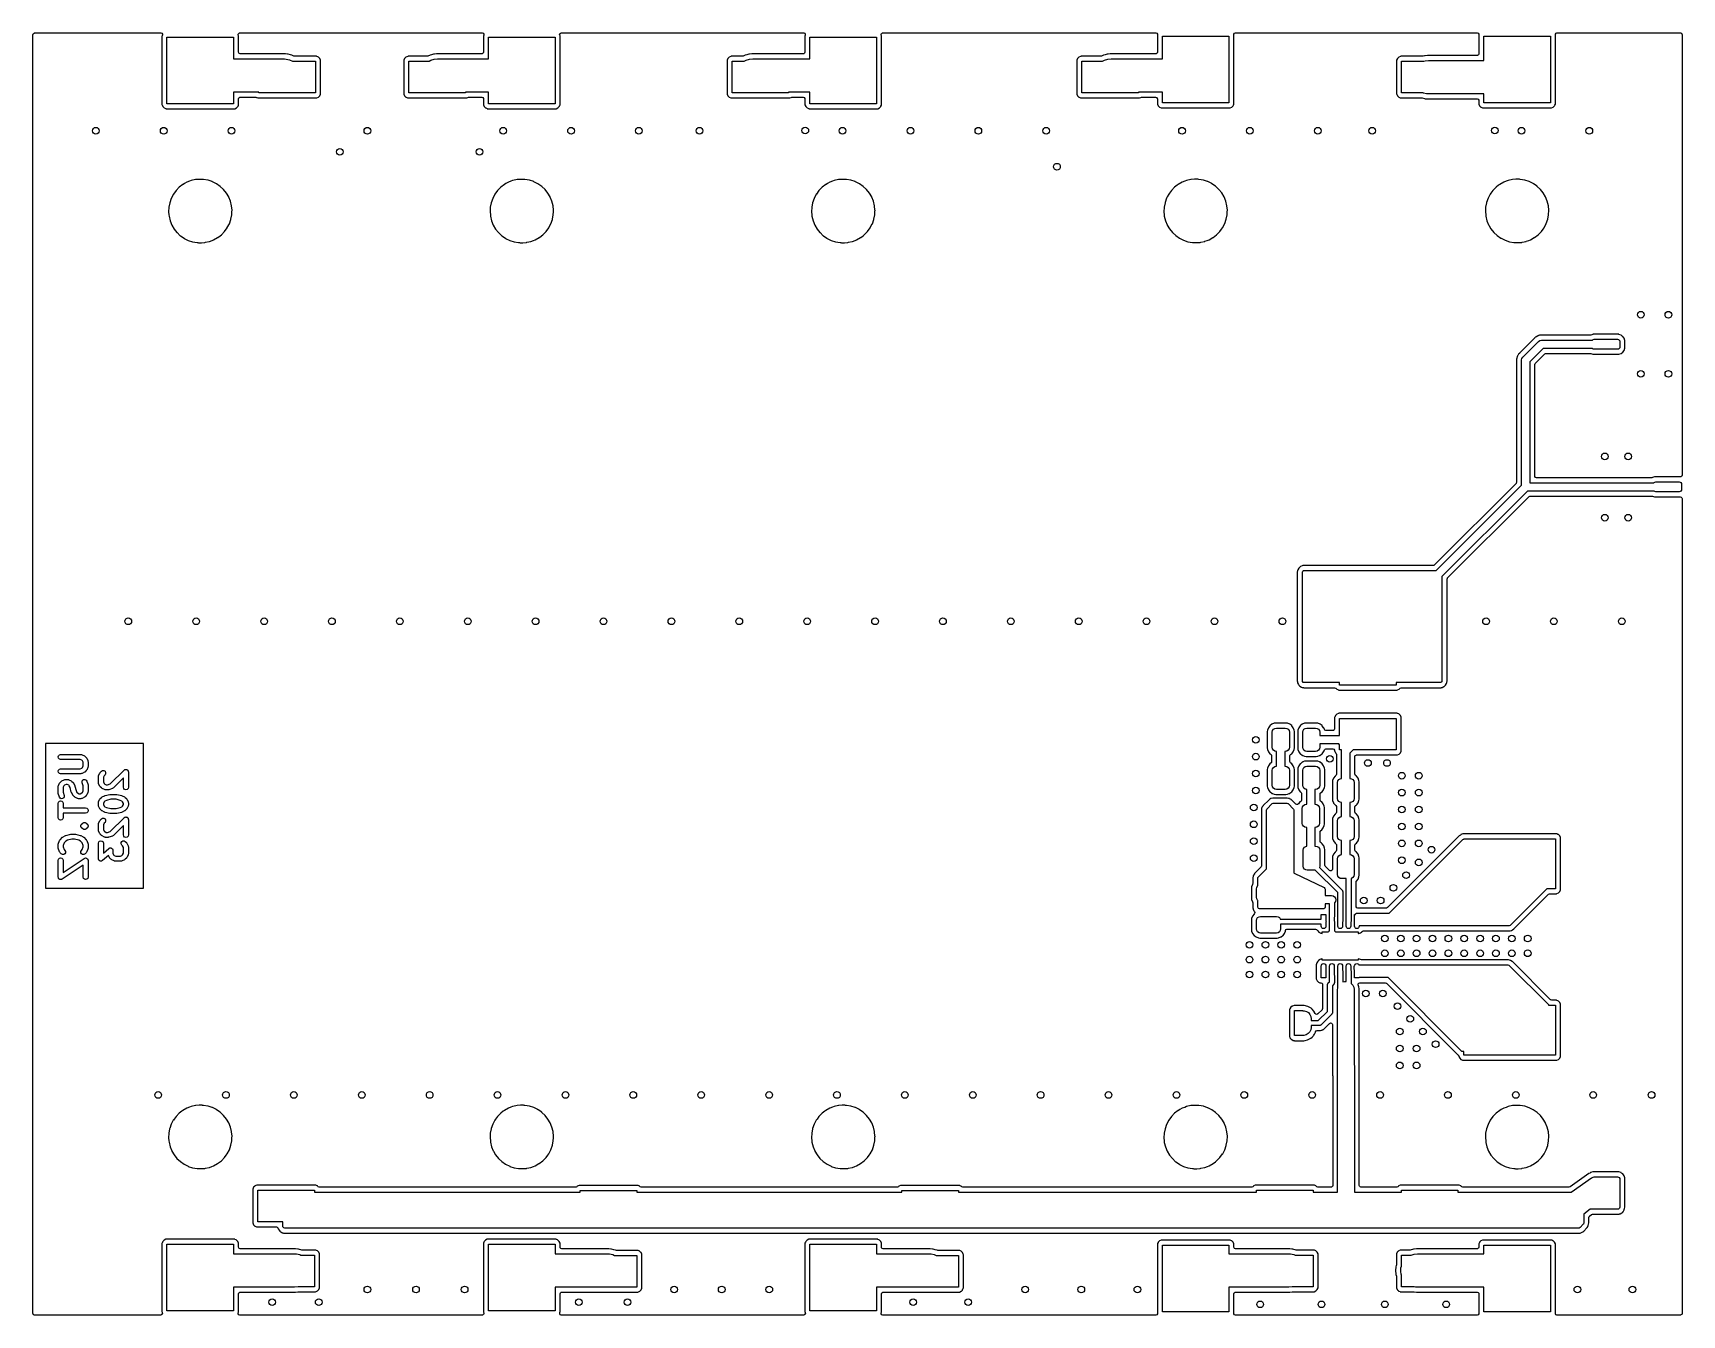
# Model space of a CAD drawing. Extents: x 0.02 to 3.92, y 0.02 to 3.05.
import ezdxf

# ---------------------------------------------------------------- set-up
doc = ezdxf.new("R2010")
doc.units = 0
doc.header["$MEASUREMENT"] = 0
doc.layers.add('BLACK', color=7, linetype='CONTINUOUS')

msp = doc.modelspace()

# ---------------------------------------------------------------- linework, layer by layer
at = {"layer": 'BLACK', "linetype": 'CONTINUOUS'}
for p, q in [((0.0197, 3.0473), (0.0204, 3.0495)), ((0.0197, 0.0236), (0.0197, 3.0473)), ((0.0204, 3.0495), (0.0224, 3.051)), ((0.0224, 3.051), (0.0236, 3.0512)), ((0.0236, 3.0512), (0.3218, 3.0512)), ((0.3218, 3.0512), (0.3241, 3.0504)), ((0.3241, 3.0504), (0.3255, 3.0485)), ((0.3247, 3.0441), (0.3246, 3.0431)), ((0.3246, 3.0431), (0.3246, 2.8821)), ((0.3251, 3.0451), (0.3247, 3.0441)), ((0.3254, 3.0457), (0.3251, 3.0451)), ((0.3255, 3.0461), (0.3254, 3.0457)), ((0.3255, 3.0485), (0.3255, 3.0461)), ((0.3364, 2.8839), (0.3364, 3.0413)), ((0.3364, 3.0413), (0.4939, 3.0413)), ((0.4939, 3.0413), (0.4939, 2.9898)), ((0.5047, 3.0481), (0.5059, 3.0502)), ((0.5049, 3.0457), (0.5047, 3.0481)), ((0.5056, 3.0441), (0.5049, 3.0457)), ((0.5057, 3.0431), (0.5056, 3.0441)), ((0.5057, 3.0056), (0.5057, 3.0431)), ((0.5059, 3.0502), (0.5081, 3.0511)), ((0.5081, 3.0511), (0.5085, 3.0512)), ((0.5085, 3.0512), (1.0817, 3.0512)), ((1.0817, 3.0512), (1.084, 3.0504)), ((1.084, 3.0504), (1.0854, 3.0485)), ((1.0845, 3.0441), (1.0844, 3.0431)), ((1.0844, 3.0431), (1.0844, 3.0056)), ((1.085, 3.0451), (1.0845, 3.0441)), ((1.0853, 3.0457), (1.085, 3.0451)), ((1.0854, 3.0461), (1.0853, 3.0457)), ((1.0854, 3.0485), (1.0854, 3.0461)), ((1.0963, 2.9898), (1.0963, 3.0413)), ((1.0963, 3.0413), (1.2537, 3.0413)), ((1.2537, 3.0413), (1.2537, 2.8839)), ((1.2645, 3.0481), (1.2657, 3.0502)), ((1.2648, 3.0457), (1.2645, 3.0481)), ((1.2654, 3.0441), (1.2648, 3.0457)), ((1.2656, 3.0431), (1.2654, 3.0441)), ((1.2656, 2.8821), (1.2656, 3.0431)), ((1.2657, 3.0502), (1.2679, 3.0511)), ((1.2679, 3.0511), (1.2683, 3.0512)), ((1.2683, 3.0512), (1.8415, 3.0512)), ((1.8415, 3.0512), (1.8438, 3.0504)), ((1.8438, 3.0504), (1.8452, 3.0485)), ((1.8444, 3.0441), (1.8443, 3.0431)), ((1.8443, 3.0431), (1.8443, 3.0056)), ((1.8448, 3.0451), (1.8444, 3.0441)), ((1.8451, 3.0457), (1.8448, 3.0451)), ((1.8452, 3.0461), (1.8451, 3.0457)), ((1.8452, 3.0485), (1.8452, 3.0461)), ((1.8561, 2.9898), (1.8561, 3.0413)), ((1.8561, 3.0413), (2.0136, 3.0413)), ((2.0136, 3.0413), (2.0136, 2.8839)), ((2.0244, 3.0481), (2.0256, 3.0502)), ((2.0246, 3.0457), (2.0244, 3.0481)), ((2.0253, 3.0441), (2.0246, 3.0457)), ((2.0254, 3.0431), (2.0253, 3.0441)), ((2.0254, 2.8821), (2.0254, 3.0431)), ((2.0256, 3.0502), (2.0278, 3.0511)), ((2.0278, 3.0511), (2.0282, 3.0512)), ((2.0282, 3.0512), (2.6736, 3.0512)), ((2.6736, 3.0512), (2.6759, 3.0504)), ((2.6759, 3.0504), (2.6773, 3.0485)), ((2.6773, 3.0461), (2.6772, 3.0458)), ((2.6772, 3.0458), (2.6772, 3.0458)), ((2.6772, 3.0458), (2.6772, 3.0457)), ((2.6772, 3.0457), (2.6772, 3.0451)), ((2.6772, 3.0451), (2.6772, 3.0056)), ((2.6773, 3.0485), (2.6774, 3.0463)), ((2.6774, 3.0463), (2.6773, 3.0461)), ((2.689, 2.9898), (2.689, 3.0433)), ((2.689, 3.0433), (2.8465, 3.0433)), ((2.8465, 3.0433), (2.8465, 2.8858)), ((2.8581, 3.0463), (2.8582, 3.0486)), ((2.8582, 3.0461), (2.8581, 3.0463)), ((2.8582, 3.0486), (2.8597, 3.0505)), ((2.8583, 3.0451), (2.8582, 3.0461)), ((2.8583, 2.8841), (2.8583, 3.0451)), ((2.8597, 3.0505), (2.8618, 3.0512)), ((2.8618, 3.0512), (3.4334, 3.0512)), ((3.4334, 3.0512), (3.4357, 3.0504)), ((3.4357, 3.0504), (3.4371, 3.0485)), ((3.4371, 3.0457), (3.437, 3.0451)), ((3.437, 3.0451), (3.437, 3.0016)), ((3.4371, 3.0485), (3.4372, 3.0463)), ((3.4372, 3.0463), (3.4371, 3.0461)), ((3.4371, 3.0461), (3.4371, 3.0458)), ((3.4371, 3.0458), (3.4371, 3.0458)), ((3.4371, 3.0458), (3.4371, 3.0457)), ((3.4488, 2.9859), (3.4488, 3.0433)), ((3.4488, 3.0433), (3.6063, 3.0433)), ((3.6063, 3.0433), (3.6063, 2.8858)), ((3.6179, 3.0463), (3.618, 3.0486)), ((3.618, 3.0461), (3.6179, 3.0463)), ((3.618, 3.0486), (3.6195, 3.0505)), ((3.6181, 3.0451), (3.618, 3.0461)), ((3.6181, 2.8841), (3.6181, 3.0451)), ((3.6195, 3.0505), (3.6217, 3.0512)), ((3.6217, 3.0512), (3.9134, 3.0512)), ((3.9134, 3.0512), (3.9157, 3.0504)), ((3.9157, 3.0504), (3.9171, 3.0485)), ((3.9171, 3.0485), (3.9173, 3.0473)), ((3.9173, 3.0473), (3.9173, 2.0054)), ((0.5059, 3.0044), (0.5057, 3.0056)), ((0.5073, 3.0024), (0.5059, 3.0044)), ((0.5096, 3.0017), (0.5073, 3.0024)), ((0.6162, 3.0017), (0.5096, 3.0017)), ((0.6211, 3.0012), (0.6162, 3.0017)), ((0.6162, 3.0017), (0.6162, 3.0017)), ((0.6162, 3.0017), (0.6162, 3.0017)), ((0.6228, 3.0011), (0.6211, 3.0012)), ((0.9687, 3.0012), (0.9669, 3.0011)), ((0.9735, 3.0017), (0.9687, 3.0012)), ((0.9736, 3.0017), (0.9735, 3.0017)), ((0.9735, 3.0017), (0.9735, 3.0017)), ((1.0805, 3.0017), (0.9736, 3.0017)), ((1.0817, 3.0019), (1.0805, 3.0017)), ((1.0837, 3.0033), (1.0817, 3.0019)), ((1.0844, 3.0056), (1.0837, 3.0033)), ((1.7136, 3.0012), (1.7119, 3.0011)), ((1.7185, 3.0017), (1.7136, 3.0012)), ((1.7186, 3.0017), (1.7185, 3.0017)), ((1.7185, 3.0017), (1.7185, 3.0017)), ((1.8404, 3.0017), (1.7186, 3.0017)), ((1.8416, 3.0019), (1.8404, 3.0017)), ((1.8435, 3.0033), (1.8416, 3.0019)), ((1.8443, 3.0056), (1.8435, 3.0033)), ((2.5606, 3.0012), (2.5589, 3.0011)), ((2.5655, 3.0017), (2.5606, 3.0012)), ((2.5656, 3.0017), (2.5655, 3.0017)), ((2.5655, 3.0017), (2.5655, 3.0017)), ((2.6732, 3.0017), (2.5656, 3.0017)), ((2.6745, 3.0019), (2.6732, 3.0017)), ((2.6764, 3.0033), (2.6745, 3.0019)), ((2.6772, 3.0056), (2.6764, 3.0033)), ((3.437, 3.0016), (3.4362, 2.9993)), ((0.4939, 2.9898), (0.6139, 2.9898)), ((0.6139, 2.9898), (0.618, 2.9896)), ((0.618, 2.9896), (0.6258, 2.988)), ((0.623, 3.001), (0.6228, 3.0011)), ((0.628, 2.9997), (0.623, 3.001)), ((0.623, 3.001), (0.623, 3.001)), ((0.6258, 2.988), (0.6331, 2.9848)), ((0.6315, 2.9988), (0.628, 2.9997)), ((0.6317, 2.9987), (0.6315, 2.9988)), ((0.6366, 2.9964), (0.6317, 2.9987)), ((0.6317, 2.9987), (0.6317, 2.9987)), ((0.6331, 2.9848), (0.6341, 2.9842)), ((0.6341, 2.9842), (0.6876, 2.9842)), ((0.6383, 2.996), (0.6366, 2.9964)), ((0.6894, 2.996), (0.6383, 2.996)), ((0.6876, 2.9842), (0.6876, 2.9094)), ((0.6895, 2.996), (0.6894, 2.996)), ((0.6899, 2.996), (0.6895, 2.996)), ((0.6895, 2.996), (0.6895, 2.996)), ((0.6904, 2.9959), (0.6899, 2.996)), ((0.6907, 2.9958), (0.6904, 2.9959)), ((0.6933, 2.9946), (0.6907, 2.9958)), ((0.6907, 2.9958), (0.6907, 2.9958)), ((0.6944, 2.9941), (0.6933, 2.9946)), ((0.6976, 2.991), (0.6944, 2.9941)), ((0.6993, 2.987), (0.6976, 2.991)), ((0.6995, 2.9859), (0.6993, 2.987)), ((0.6995, 2.9076), (0.6995, 2.9859)), ((0.8964, 2.9869), (0.8963, 2.9859)), ((0.8963, 2.9859), (0.8963, 2.9076)), ((0.8982, 2.991), (0.8964, 2.9869)), ((0.9013, 2.9941), (0.8982, 2.991)), ((0.9053, 2.9959), (0.9013, 2.9941)), ((0.9056, 2.9959), (0.9053, 2.9959)), ((0.9057, 2.9959), (0.9056, 2.9959)), ((0.9056, 2.9959), (0.9056, 2.9959)), ((0.9064, 2.996), (0.9057, 2.9959)), ((0.9515, 2.996), (0.9064, 2.996)), ((0.9081, 2.9094), (0.9081, 2.9842)), ((0.9081, 2.9842), (0.9558, 2.9842)), ((0.9531, 2.9964), (0.9515, 2.996)), ((0.9581, 2.9987), (0.9531, 2.9964)), ((0.9558, 2.9842), (0.9603, 2.9867)), ((0.9582, 2.9988), (0.9581, 2.9987)), ((0.9581, 2.9987), (0.9581, 2.9987)), ((0.9618, 2.9997), (0.9582, 2.9988)), ((0.9603, 2.9867), (0.9679, 2.989)), ((0.9667, 3.001), (0.9618, 2.9997)), ((0.9669, 3.0011), (0.9667, 3.001)), ((0.9667, 3.001), (0.9667, 3.001)), ((0.9679, 2.989), (0.9758, 2.9898)), ((0.9758, 2.9898), (1.0963, 2.9898)), ((1.6602, 2.9869), (1.6601, 2.9859)), ((1.6601, 2.9859), (1.6601, 2.9076)), ((1.662, 2.991), (1.6602, 2.9869)), ((1.6651, 2.9941), (1.662, 2.991)), ((1.6691, 2.9959), (1.6651, 2.9941)), ((1.6694, 2.9959), (1.6691, 2.9959)), ((1.6695, 2.9959), (1.6694, 2.9959)), ((1.6694, 2.9959), (1.6694, 2.9959)), ((1.6701, 2.996), (1.6695, 2.9959)), ((1.6965, 2.996), (1.6701, 2.996)), ((1.6719, 2.9094), (1.6719, 2.9842)), ((1.6719, 2.9842), (1.7008, 2.9842)), ((1.6981, 2.9964), (1.6965, 2.996)), ((1.7031, 2.9987), (1.6981, 2.9964)), ((1.7008, 2.9842), (1.7053, 2.9867)), ((1.7032, 2.9988), (1.7031, 2.9987)), ((1.7031, 2.9987), (1.7031, 2.9987)), ((1.7067, 2.9997), (1.7032, 2.9988)), ((1.7053, 2.9867), (1.7129, 2.989)), ((1.7117, 3.001), (1.7067, 2.9997)), ((1.7119, 3.0011), (1.7117, 3.001)), ((1.7117, 3.001), (1.7117, 3.001)), ((1.7129, 2.989), (1.7208, 2.9898)), ((1.7208, 2.9898), (1.8561, 2.9898)), ((2.487, 2.9869), (2.4868, 2.9859)), ((2.4868, 2.9859), (2.4868, 2.9076)), ((2.4887, 2.991), (2.487, 2.9869)), ((2.4918, 2.9941), (2.4887, 2.991)), ((2.4959, 2.9959), (2.4918, 2.9941)), ((2.4962, 2.9959), (2.4959, 2.9959)), ((2.4963, 2.9959), (2.4962, 2.9959)), ((2.4962, 2.9959), (2.4962, 2.9959)), ((2.4969, 2.996), (2.4963, 2.9959)), ((2.5434, 2.996), (2.4969, 2.996)), ((2.4987, 2.9094), (2.4987, 2.9842)), ((2.4987, 2.9842), (2.5478, 2.9842)), ((2.5451, 2.9964), (2.5434, 2.996)), ((2.5501, 2.9987), (2.5451, 2.9964)), ((2.5478, 2.9842), (2.5523, 2.9867)), ((2.5502, 2.9988), (2.5501, 2.9987)), ((2.5501, 2.9987), (2.5501, 2.9987)), ((2.5537, 2.9997), (2.5502, 2.9988)), ((2.5523, 2.9867), (2.5599, 2.989)), ((2.5587, 3.001), (2.5537, 2.9997)), ((2.5589, 3.0011), (2.5587, 3.001)), ((2.5587, 3.001), (2.5587, 3.001)), ((2.5599, 2.989), (2.5678, 2.9898)), ((2.5678, 2.9898), (2.689, 2.9898)), ((3.2428, 2.9869), (3.2427, 2.9859)), ((3.2427, 2.9859), (3.2427, 2.9076)), ((3.2446, 2.991), (3.2428, 2.9869)), ((3.2477, 2.9941), (3.2446, 2.991)), ((3.2518, 2.9959), (3.2477, 2.9941)), ((3.2521, 2.9959), (3.2518, 2.9959)), ((3.2522, 2.9959), (3.2521, 2.9959)), ((3.2521, 2.9959), (3.2521, 2.9959)), ((3.2528, 2.996), (3.2522, 2.9959)), ((3.3041, 2.996), (3.2528, 2.996)), ((3.2546, 2.9094), (3.2546, 2.9842)), ((3.2546, 2.9842), (3.3069, 2.9842)), ((3.3051, 2.9961), (3.3041, 2.996)), ((3.3087, 2.9971), (3.3051, 2.9961)), ((3.3069, 2.9842), (3.3099, 2.9851)), ((3.3089, 2.9971), (3.3087, 2.9971)), ((3.3087, 2.9971), (3.3087, 2.9971)), ((3.3106, 2.9973), (3.3089, 2.9971)), ((3.3099, 2.9851), (3.3178, 2.9859)), ((3.3155, 2.9977), (3.3106, 2.9973)), ((3.3156, 2.9977), (3.3155, 2.9977)), ((3.3155, 2.9977), (3.3155, 2.9977)), ((3.4331, 2.9977), (3.3156, 2.9977)), ((3.3178, 2.9859), (3.4488, 2.9859)), ((3.4343, 2.9979), (3.4331, 2.9977)), ((3.4362, 2.9993), (3.4343, 2.9979)), ((0.5538, 2.9111), (0.4939, 2.9111)), ((0.4939, 2.9111), (0.4939, 2.8839)), ((0.5057, 2.8954), (0.5065, 2.8977)), ((0.5057, 2.8821), (0.5057, 2.8954)), ((0.5065, 2.8977), (0.5084, 2.8991)), ((0.5084, 2.8991), (0.5096, 2.8993)), ((0.5096, 2.8993), (0.5465, 2.8993)), ((0.5465, 2.8993), (0.5481, 2.8989)), ((0.5481, 2.8989), (0.549, 2.8985)), ((0.549, 2.8985), (0.551, 2.8977)), ((0.551, 2.8977), (0.5513, 2.8976)), ((0.5513, 2.8976), (0.5513, 2.8976)), ((0.5513, 2.8976), (0.5519, 2.8975)), ((0.5519, 2.8975), (0.552, 2.8975)), ((0.552, 2.8975), (0.6894, 2.8975)), ((0.5538, 2.9094), (0.5538, 2.9111)), ((0.6876, 2.9094), (0.5538, 2.9094)), ((0.6894, 2.8975), (0.6901, 2.8976)), ((0.6901, 2.8976), (0.6904, 2.8977)), ((0.6901, 2.8976), (0.6901, 2.8976)), ((0.6901, 2.8976), (0.6901, 2.8976)), ((0.6904, 2.8977), (0.6945, 2.8994)), ((0.6945, 2.8994), (0.6976, 2.9026)), ((0.6976, 2.9026), (0.6994, 2.9066)), ((0.6994, 2.9066), (0.6995, 2.9076)), ((0.8963, 2.9076), (0.8964, 2.9066)), ((0.8964, 2.9066), (0.8982, 2.9026)), ((0.8982, 2.9026), (0.9013, 2.8994)), ((0.9013, 2.8994), (0.9016, 2.8993)), ((0.9016, 2.8993), (0.9051, 2.8978)), ((0.9051, 2.8978), (0.9051, 2.8978)), ((0.9051, 2.8978), (0.9053, 2.8977)), ((0.9053, 2.8977), (0.9056, 2.8976)), ((0.9056, 2.8976), (0.9062, 2.8975)), ((0.9062, 2.8975), (0.9064, 2.8975)), ((0.9064, 2.8975), (1.0437, 2.8975)), ((1.042, 2.9094), (0.9081, 2.9094)), ((1.0963, 2.9111), (1.042, 2.9111)), ((1.042, 2.9111), (1.042, 2.9094)), ((1.0437, 2.8975), (1.0444, 2.8976)), ((1.0444, 2.8976), (1.0445, 2.8976)), ((1.0445, 2.8976), (1.0448, 2.8977)), ((1.0445, 2.8976), (1.0445, 2.8976)), ((1.0448, 2.8977), (1.0476, 2.8989)), ((1.0476, 2.8989), (1.0492, 2.8993)), ((1.0492, 2.8993), (1.0805, 2.8993)), ((1.0805, 2.8993), (1.0828, 2.8985)), ((1.0828, 2.8985), (1.0842, 2.8966)), ((1.0842, 2.8966), (1.0844, 2.8954)), ((1.0844, 2.8954), (1.0844, 2.8821)), ((1.0963, 2.8839), (1.0963, 2.9111)), ((1.6601, 2.9076), (1.6602, 2.9066)), ((1.6602, 2.9066), (1.662, 2.9026)), ((1.662, 2.9026), (1.6651, 2.8994)), ((1.6651, 2.8994), (1.6654, 2.8993)), ((1.6654, 2.8993), (1.6688, 2.8978)), ((1.6688, 2.8978), (1.6688, 2.8978)), ((1.6688, 2.8978), (1.6691, 2.8977)), ((1.6691, 2.8977), (1.6694, 2.8976)), ((1.6694, 2.8976), (1.67, 2.8975)), ((1.67, 2.8975), (1.6701, 2.8975)), ((1.6701, 2.8975), (1.8075, 2.8975)), ((1.8057, 2.9094), (1.6719, 2.9094)), ((1.8561, 2.9111), (1.8057, 2.9111)), ((1.8057, 2.9111), (1.8057, 2.9094)), ((1.8075, 2.8975), (1.8082, 2.8976)), ((1.8082, 2.8976), (1.8085, 2.8977)), ((1.8082, 2.8976), (1.8082, 2.8976)), ((1.8082, 2.8976), (1.8082, 2.8976)), ((1.8085, 2.8977), (1.8114, 2.8989)), ((1.8114, 2.8989), (1.813, 2.8993)), ((1.813, 2.8993), (1.8404, 2.8993)), ((1.8404, 2.8993), (1.8427, 2.8985)), ((1.8427, 2.8985), (1.8441, 2.8966)), ((1.8441, 2.8966), (1.8443, 2.8954)), ((1.8443, 2.8954), (1.8443, 2.8821)), ((1.8561, 2.8839), (1.8561, 2.9111)), ((2.4868, 2.9076), (2.487, 2.9066)), ((2.487, 2.9066), (2.4887, 2.9026)), ((2.4887, 2.9026), (2.4919, 2.8994)), ((2.4919, 2.8994), (2.4922, 2.8993)), ((2.4922, 2.8993), (2.4956, 2.8978)), ((2.4956, 2.8978), (2.4956, 2.8978)), ((2.4956, 2.8978), (2.4959, 2.8977)), ((2.4959, 2.8977), (2.4962, 2.8976)), ((2.4962, 2.8976), (2.4968, 2.8975)), ((2.4968, 2.8975), (2.4969, 2.8975)), ((2.4969, 2.8975), (2.6343, 2.8975)), ((2.6325, 2.9094), (2.4987, 2.9094)), ((2.689, 2.9111), (2.6325, 2.9111)), ((2.6325, 2.9111), (2.6325, 2.9094)), ((2.6343, 2.8975), (2.635, 2.8976)), ((2.635, 2.8976), (2.6353, 2.8977)), ((2.635, 2.8976), (2.635, 2.8976)), ((2.635, 2.8976), (2.635, 2.8976)), ((2.6353, 2.8977), (2.6382, 2.8989)), ((2.6382, 2.8989), (2.6398, 2.8993)), ((2.6398, 2.8993), (2.6732, 2.8993)), ((2.6732, 2.8993), (2.6755, 2.8985)), ((2.6755, 2.8985), (2.677, 2.8966)), ((2.677, 2.8966), (2.6772, 2.8954)), ((2.6772, 2.8954), (2.6772, 2.8841)), ((2.689, 2.8858), (2.689, 2.9111)), ((2.8465, 2.8858), (2.689, 2.8858)), ((3.2427, 2.9076), (3.2429, 2.9066)), ((3.2429, 2.9066), (3.2447, 2.9026)), ((3.2447, 2.9026), (3.2478, 2.8994)), ((3.2478, 2.8994), (3.2481, 2.8993)), ((3.2481, 2.8993), (3.2515, 2.8978)), ((3.2515, 2.8978), (3.2515, 2.8978)), ((3.2515, 2.8978), (3.2518, 2.8977)), ((3.2518, 2.8977), (3.2521, 2.8976)), ((3.2521, 2.8976), (3.2527, 2.8975)), ((3.2527, 2.8975), (3.2528, 2.8975)), ((3.2528, 2.8975), (3.3023, 2.8975)), ((3.3051, 2.9094), (3.2546, 2.9094)), ((3.3023, 2.8975), (3.3033, 2.8974)), ((3.3033, 2.8974), (3.3087, 2.896)), ((3.3059, 2.909), (3.3051, 2.9094)), ((3.3137, 2.9074), (3.3059, 2.909)), ((3.3087, 2.896), (3.3087, 2.896)), ((3.3087, 2.896), (3.3089, 2.8959)), ((3.3089, 2.8959), (3.3106, 2.8958)), ((3.3106, 2.8958), (3.3155, 2.8953)), ((3.3178, 2.9072), (3.3137, 2.9074)), ((3.3155, 2.8953), (3.3155, 2.8953)), ((3.3155, 2.8953), (3.3156, 2.8953)), ((3.3156, 2.8953), (3.4331, 2.8953)), ((3.4488, 2.9072), (3.3178, 2.9072)), ((3.4331, 2.8953), (3.4354, 2.8946)), ((3.4354, 2.8946), (3.4368, 2.8926)), ((3.4368, 2.8926), (3.437, 2.8914)), ((3.437, 2.8914), (3.437, 2.8841)), ((3.4488, 2.8858), (3.4488, 2.9072)), ((3.6063, 2.8858), (3.4488, 2.8858)), ((0.3246, 2.8821), (0.3247, 2.8811)), ((0.3247, 2.8811), (0.3265, 2.877)), ((0.3265, 2.877), (0.3296, 2.8739)), ((0.3296, 2.8739), (0.3299, 2.8738)), ((0.3299, 2.8738), (0.3334, 2.8723)), ((0.3334, 2.8723), (0.3334, 2.8723)), ((0.3334, 2.8723), (0.3336, 2.8721)), ((0.3336, 2.8721), (0.3339, 2.8721)), ((0.3339, 2.8721), (0.3345, 2.872)), ((0.3345, 2.872), (0.3347, 2.872)), ((0.3347, 2.872), (0.4957, 2.872)), ((0.4939, 2.8839), (0.3364, 2.8839)), ((0.4957, 2.872), (0.4964, 2.8721)), ((0.4964, 2.8721), (0.4964, 2.8721)), ((0.4964, 2.8721), (0.4964, 2.8721)), ((0.4964, 2.8721), (0.4967, 2.8721)), ((0.4967, 2.8721), (0.5007, 2.8739)), ((0.5007, 2.8739), (0.5038, 2.8771)), ((0.5038, 2.8771), (0.5043, 2.8782)), ((0.5043, 2.8782), (0.5055, 2.8808)), ((0.5055, 2.8808), (0.5056, 2.8811)), ((0.5055, 2.8808), (0.5055, 2.8808)), ((0.5056, 2.8811), (0.5057, 2.8821)), ((1.0844, 2.8821), (1.0845, 2.8811)), ((1.0845, 2.8811), (1.0863, 2.877)), ((1.0863, 2.877), (1.0895, 2.8739)), ((1.0895, 2.8739), (1.0898, 2.8738)), ((1.0898, 2.8738), (1.0932, 2.8723)), ((1.0932, 2.8723), (1.0932, 2.8723)), ((1.0932, 2.8723), (1.0935, 2.8721)), ((1.0935, 2.8721), (1.0938, 2.8721)), ((1.0938, 2.8721), (1.0944, 2.872)), ((1.0944, 2.872), (1.0945, 2.872)), ((1.0945, 2.872), (1.2555, 2.872)), ((1.2537, 2.8839), (1.0963, 2.8839)), ((1.2555, 2.872), (1.2562, 2.8721)), ((1.2562, 2.8721), (1.2562, 2.8721)), ((1.2562, 2.8721), (1.2562, 2.8721)), ((1.2562, 2.8721), (1.2565, 2.8721)), ((1.2565, 2.8721), (1.2606, 2.8739)), ((1.2606, 2.8739), (1.2637, 2.8771)), ((1.2637, 2.8771), (1.2642, 2.8782)), ((1.2642, 2.8782), (1.2653, 2.8808)), ((1.2653, 2.8808), (1.2654, 2.8811)), ((1.2653, 2.8808), (1.2653, 2.8808)), ((1.2654, 2.8811), (1.2656, 2.8821)), ((1.8443, 2.8821), (1.8444, 2.8811)), ((1.8444, 2.8811), (1.8462, 2.877)), ((1.8462, 2.877), (1.8493, 2.8739)), ((1.8493, 2.8739), (1.8496, 2.8738)), ((1.8496, 2.8738), (1.8531, 2.8723)), ((1.8531, 2.8723), (1.8531, 2.8723)), ((1.8531, 2.8723), (1.8533, 2.8721)), ((1.8533, 2.8721), (1.8536, 2.8721)), ((1.8536, 2.8721), (1.8542, 2.872)), ((1.8542, 2.872), (1.8543, 2.872)), ((1.8543, 2.872), (2.0153, 2.872)), ((2.0136, 2.8839), (1.8561, 2.8839)), ((2.0153, 2.872), (2.016, 2.8721)), ((2.016, 2.8721), (2.0161, 2.8721)), ((2.0161, 2.8721), (2.0161, 2.8721)), ((2.0161, 2.8721), (2.0164, 2.8721)), ((2.0164, 2.8721), (2.0204, 2.8739)), ((2.0204, 2.8739), (2.0235, 2.8771)), ((2.0235, 2.8771), (2.024, 2.8782)), ((2.024, 2.8782), (2.0252, 2.8808)), ((2.0252, 2.8808), (2.0253, 2.8811)), ((2.0252, 2.8808), (2.0252, 2.8808)), ((2.0253, 2.8811), (2.0254, 2.8821)), ((2.6772, 2.8841), (2.6773, 2.883)), ((2.6773, 2.883), (2.6791, 2.879)), ((2.6791, 2.879), (2.6822, 2.8759)), ((2.6822, 2.8759), (2.6825, 2.8758)), ((2.6825, 2.8758), (2.6859, 2.8742)), ((2.6859, 2.8742), (2.6859, 2.8742)), ((2.6859, 2.8742), (2.6862, 2.8741)), ((2.6862, 2.8741), (2.6865, 2.8741)), ((2.6865, 2.8741), (2.6871, 2.874)), ((2.6871, 2.874), (2.6872, 2.874)), ((2.6872, 2.874), (2.8482, 2.874)), ((2.8482, 2.874), (2.8489, 2.8741)), ((2.8489, 2.8741), (2.849, 2.8741)), ((2.849, 2.8741), (2.849, 2.8741)), ((2.849, 2.8741), (2.8493, 2.8741)), ((2.8493, 2.8741), (2.8533, 2.8759)), ((2.8533, 2.8759), (2.8564, 2.879)), ((2.8564, 2.879), (2.8572, 2.8808)), ((2.8572, 2.8808), (2.858, 2.8828)), ((2.858, 2.8828), (2.8582, 2.8831)), ((2.858, 2.8828), (2.858, 2.8828)), ((2.8582, 2.8831), (2.8583, 2.8841)), ((3.437, 2.8841), (3.4371, 2.883)), ((3.4371, 2.883), (3.4389, 2.879)), ((3.4389, 2.879), (3.442, 2.8759)), ((3.442, 2.8759), (3.4423, 2.8758)), ((3.4423, 2.8758), (3.4458, 2.8742)), ((3.4458, 2.8742), (3.4458, 2.8742)), ((3.4458, 2.8742), (3.4461, 2.8741)), ((3.4461, 2.8741), (3.4463, 2.8741)), ((3.4463, 2.8741), (3.4469, 2.874)), ((3.4469, 2.874), (3.4471, 2.874)), ((3.4471, 2.874), (3.6081, 2.874)), ((3.6081, 2.874), (3.6088, 2.8741)), ((3.6088, 2.8741), (3.6088, 2.8741)), ((3.6088, 2.8741), (3.6088, 2.8741)), ((3.6088, 2.8741), (3.6091, 2.8741)), ((3.6091, 2.8741), (3.6131, 2.8759)), ((3.6131, 2.8759), (3.6162, 2.879)), ((3.6162, 2.879), (3.617, 2.8808)), ((3.617, 2.8808), (3.6179, 2.8828)), ((3.6179, 2.8828), (3.618, 2.8831)), ((3.6179, 2.8828), (3.6179, 2.8828)), ((3.618, 2.8831), (3.6181, 2.8841)), ((0.3741, 2.6929), (0.3654, 2.6863)), ((0.3744, 2.6931), (0.3741, 2.6929)), ((0.3778, 2.6949), (0.3744, 2.6931)), ((0.3836, 2.6982), (0.3778, 2.6949)), ((0.3895, 2.7004), (0.3836, 2.6982)), ((0.3936, 2.702), (0.3895, 2.7004)), ((0.3937, 2.702), (0.3936, 2.702)), ((0.3936, 2.702), (0.3936, 2.702)), ((0.3939, 2.702), (0.3937, 2.702)), ((0.4042, 2.7043), (0.3939, 2.702)), ((0.3939, 2.702), (0.3939, 2.702)), ((0.4043, 2.7044), (0.4042, 2.7043)), ((0.4042, 2.7043), (0.4042, 2.7043)), ((0.4124, 2.7049), (0.4043, 2.7044)), ((0.4192, 2.7049), (0.4124, 2.7049)), ((0.4206, 2.7049), (0.4192, 2.7049)), ((0.4192, 2.7049), (0.4192, 2.7049)), ((0.4192, 2.7049), (0.4192, 2.7049)), ((0.4226, 2.7048), (0.4206, 2.7049)), ((0.4333, 2.7029), (0.4226, 2.7048)), ((0.4334, 2.7029), (0.4333, 2.7029)), ((0.4435, 2.6996), (0.4334, 2.7029)), ((0.4334, 2.7029), (0.4334, 2.7029)), ((0.4436, 2.6995), (0.4435, 2.6996)), ((0.4435, 2.6996), (0.4435, 2.6996)), ((0.4438, 2.6995), (0.4436, 2.6995)), ((0.4532, 2.6948), (0.4438, 2.6995)), ((0.4438, 2.6995), (0.4438, 2.6995)), ((0.4533, 2.6947), (0.4532, 2.6948)), ((0.4532, 2.6948), (0.4532, 2.6948)), ((0.4623, 2.6885), (0.4533, 2.6947)), ((1.1339, 2.6929), (1.1253, 2.6863)), ((1.1343, 2.6931), (1.1339, 2.6929)), ((1.1376, 2.6949), (1.1343, 2.6931)), ((1.1434, 2.6982), (1.1376, 2.6949)), ((1.1493, 2.7004), (1.1434, 2.6982)), ((1.1534, 2.702), (1.1493, 2.7004)), ((1.1536, 2.702), (1.1534, 2.702)), ((1.1534, 2.702), (1.1534, 2.702)), ((1.1537, 2.702), (1.1536, 2.702)), ((1.164, 2.7043), (1.1537, 2.702)), ((1.1537, 2.702), (1.1537, 2.702)), ((1.1642, 2.7044), (1.164, 2.7043)), ((1.164, 2.7043), (1.164, 2.7043)), ((1.1722, 2.7049), (1.1642, 2.7044)), ((1.179, 2.7049), (1.1722, 2.7049)), ((1.1791, 2.7049), (1.179, 2.7049)), ((1.1805, 2.7049), (1.1791, 2.7049)), ((1.1791, 2.7049), (1.1791, 2.7049)), ((1.1825, 2.7048), (1.1805, 2.7049)), ((1.1931, 2.7029), (1.1825, 2.7048)), ((1.1933, 2.7029), (1.1931, 2.7029)), ((1.2033, 2.6996), (1.1933, 2.7029)), ((1.1933, 2.7029), (1.1933, 2.7029)), ((1.2035, 2.6995), (1.2033, 2.6996)), ((1.2033, 2.6996), (1.2033, 2.6996)), ((1.2036, 2.6995), (1.2035, 2.6995)), ((1.2131, 2.6948), (1.2036, 2.6995)), ((1.2036, 2.6995), (1.2036, 2.6995)), ((1.2132, 2.6947), (1.2131, 2.6948)), ((1.2131, 2.6948), (1.2131, 2.6948)), ((1.2221, 2.6885), (1.2132, 2.6947)), ((1.8938, 2.6929), (1.8851, 2.6863)), ((1.8941, 2.6931), (1.8938, 2.6929)), ((1.8975, 2.6949), (1.8941, 2.6931)), ((1.9033, 2.6982), (1.8975, 2.6949)), ((1.9092, 2.7004), (1.9033, 2.6982)), ((1.9133, 2.702), (1.9092, 2.7004)), ((1.9134, 2.702), (1.9133, 2.702)), ((1.9133, 2.702), (1.9133, 2.702)), ((1.9136, 2.702), (1.9134, 2.702)), ((1.9239, 2.7043), (1.9136, 2.702)), ((1.9136, 2.702), (1.9136, 2.702)), ((1.924, 2.7044), (1.9239, 2.7043)), ((1.9239, 2.7043), (1.9239, 2.7043)), ((1.9321, 2.7049), (1.924, 2.7044)), ((1.9389, 2.7049), (1.9321, 2.7049)), ((1.9403, 2.7049), (1.9389, 2.7049)), ((1.9389, 2.7049), (1.9389, 2.7049)), ((1.9389, 2.7049), (1.9389, 2.7049)), ((1.9423, 2.7048), (1.9403, 2.7049)), ((1.953, 2.7029), (1.9423, 2.7048)), ((1.9531, 2.7029), (1.953, 2.7029)), ((1.9632, 2.6996), (1.9531, 2.7029)), ((1.9531, 2.7029), (1.9531, 2.7029)), ((1.9633, 2.6995), (1.9632, 2.6996)), ((1.9632, 2.6996), (1.9632, 2.6996)), ((1.9634, 2.6995), (1.9633, 2.6995)), ((1.9729, 2.6948), (1.9634, 2.6995)), ((1.9634, 2.6995), (1.9634, 2.6995)), ((1.973, 2.6947), (1.9729, 2.6948)), ((1.9729, 2.6948), (1.9729, 2.6948)), ((1.982, 2.6885), (1.973, 2.6947)), ((2.7238, 2.6909), (2.718, 2.6865)), ((2.7265, 2.693), (2.7238, 2.6909)), ((2.7266, 2.6931), (2.7265, 2.693)), ((2.7265, 2.693), (2.7265, 2.693)), ((2.7361, 2.6984), (2.7266, 2.6931)), ((2.742, 2.7006), (2.7361, 2.6984)), ((2.7462, 2.7022), (2.742, 2.7006)), ((2.7463, 2.7022), (2.7462, 2.7022)), ((2.7462, 2.7022), (2.7462, 2.7022)), ((2.7464, 2.7022), (2.7463, 2.7022)), ((2.7567, 2.7045), (2.7464, 2.7022)), ((2.7464, 2.7022), (2.7464, 2.7022)), ((2.7569, 2.7045), (2.7567, 2.7045)), ((2.7567, 2.7045), (2.7567, 2.7045)), ((2.765, 2.7051), (2.7569, 2.7045)), ((2.7717, 2.7051), (2.765, 2.7051)), ((2.7718, 2.7051), (2.7717, 2.7051)), ((2.7732, 2.7051), (2.7718, 2.7051)), ((2.7718, 2.7051), (2.7718, 2.7051)), ((2.7752, 2.705), (2.7732, 2.7051)), ((2.7859, 2.7031), (2.7752, 2.705)), ((2.786, 2.7031), (2.7859, 2.7031)), ((2.7961, 2.6998), (2.786, 2.7031)), ((2.786, 2.7031), (2.786, 2.7031)), ((2.7962, 2.6997), (2.7961, 2.6998)), ((2.7961, 2.6998), (2.7961, 2.6998)), ((2.7963, 2.6997), (2.7962, 2.6997)), ((2.8058, 2.6949), (2.7963, 2.6997)), ((2.7963, 2.6997), (2.7963, 2.6997)), ((2.8059, 2.6949), (2.8058, 2.6949)), ((2.8058, 2.6949), (2.8058, 2.6949)), ((2.806, 2.6948), (2.8059, 2.6949)), ((2.8063, 2.6946), (2.806, 2.6948)), ((2.8148, 2.6887), (2.8063, 2.6946)), ((3.4837, 2.6909), (3.4779, 2.6865)), ((3.4864, 2.693), (3.4837, 2.6909)), ((3.4865, 2.6931), (3.4864, 2.693)), ((3.4864, 2.693), (3.4864, 2.693)), ((3.496, 2.6984), (3.4865, 2.6931)), ((3.5019, 2.7006), (3.496, 2.6984)), ((3.506, 2.7022), (3.5019, 2.7006)), ((3.5061, 2.7022), (3.506, 2.7022)), ((3.506, 2.7022), (3.506, 2.7022)), ((3.5063, 2.7022), (3.5061, 2.7022)), ((3.5166, 2.7045), (3.5063, 2.7022)), ((3.5063, 2.7022), (3.5063, 2.7022)), ((3.5167, 2.7045), (3.5166, 2.7045)), ((3.5166, 2.7045), (3.5166, 2.7045)), ((3.5248, 2.7051), (3.5167, 2.7045)), ((3.5316, 2.7051), (3.5248, 2.7051)), ((3.533, 2.7051), (3.5316, 2.7051)), ((3.5316, 2.7051), (3.5316, 2.7051)), ((3.5316, 2.7051), (3.5316, 2.7051)), ((3.535, 2.705), (3.533, 2.7051)), ((3.5457, 2.7031), (3.535, 2.705)), ((3.5458, 2.7031), (3.5457, 2.7031)), ((3.5559, 2.6998), (3.5458, 2.7031)), ((3.5458, 2.7031), (3.5458, 2.7031)), ((3.556, 2.6997), (3.5559, 2.6998)), ((3.5559, 2.6998), (3.5559, 2.6998)), ((3.5562, 2.6997), (3.556, 2.6997)), ((3.5656, 2.6949), (3.5562, 2.6997)), ((3.5562, 2.6997), (3.5562, 2.6997)), ((3.5657, 2.6949), (3.5656, 2.6949)), ((3.5656, 2.6949), (3.5656, 2.6949)), ((3.5659, 2.6948), (3.5657, 2.6949)), ((3.5661, 2.6946), (3.5659, 2.6948)), ((3.5747, 2.6887), (3.5661, 2.6946)), ((0.3464, 2.6601), (0.3428, 2.6499)), ((0.3515, 2.6698), (0.3464, 2.6601)), ((0.3517, 2.6701), (0.3515, 2.6698)), ((0.3578, 2.6784), (0.3517, 2.6701)), ((0.3579, 2.6785), (0.3578, 2.6784)), ((0.3578, 2.6784), (0.3578, 2.6784)), ((0.3654, 2.6863), (0.3579, 2.6785)), ((0.4702, 2.6811), (0.4623, 2.6885)), ((0.477, 2.6726), (0.4702, 2.6811)), ((0.4771, 2.6725), (0.477, 2.6726)), ((0.4824, 2.6634), (0.4771, 2.6725)), ((0.4825, 2.6632), (0.4824, 2.6634)), ((0.4865, 2.6532), (0.4825, 2.6632)), ((0.4891, 2.6426), (0.4865, 2.6532)), ((1.1062, 2.6601), (1.1026, 2.6499)), ((1.1113, 2.6698), (1.1062, 2.6601)), ((1.1115, 2.6701), (1.1113, 2.6698)), ((1.1176, 2.6784), (1.1115, 2.6701)), ((1.1177, 2.6785), (1.1176, 2.6784)), ((1.1176, 2.6784), (1.1176, 2.6784)), ((1.1253, 2.6863), (1.1177, 2.6785)), ((1.2301, 2.6811), (1.2221, 2.6885)), ((1.2368, 2.6726), (1.2301, 2.6811)), ((1.2369, 2.6725), (1.2368, 2.6726)), ((1.2422, 2.6634), (1.2369, 2.6725)), ((1.2423, 2.6632), (1.2422, 2.6634)), ((1.2464, 2.6532), (1.2423, 2.6632)), ((1.249, 2.6426), (1.2464, 2.6532)), ((1.8661, 2.6601), (1.8625, 2.6499)), ((1.8712, 2.6698), (1.8661, 2.6601)), ((1.8714, 2.6701), (1.8712, 2.6698)), ((1.8775, 2.6784), (1.8714, 2.6701)), ((1.8851, 2.6863), (1.8775, 2.6785)), ((1.8775, 2.6785), (1.8775, 2.6784)), ((1.8775, 2.6784), (1.8775, 2.6784)), ((1.9899, 2.6811), (1.982, 2.6885)), ((1.9967, 2.6726), (1.9899, 2.6811)), ((1.9967, 2.6725), (1.9967, 2.6726)), ((2.002, 2.6634), (1.9967, 2.6725)), ((2.0022, 2.6632), (2.002, 2.6634)), ((2.0062, 2.6532), (2.0022, 2.6632)), ((2.0088, 2.6426), (2.0062, 2.6532)), ((2.699, 2.6604), (2.6953, 2.6501)), ((2.7007, 2.6636), (2.699, 2.6604)), ((2.704, 2.6698), (2.7007, 2.6636)), ((2.706, 2.6726), (2.704, 2.67)), ((2.704, 2.67), (2.704, 2.6698)), ((2.704, 2.6698), (2.704, 2.6698)), ((2.7103, 2.6786), (2.706, 2.6726)), ((2.7104, 2.6787), (2.7103, 2.6786)), ((2.7103, 2.6786), (2.7103, 2.6786)), ((2.718, 2.6865), (2.7104, 2.6787)), ((2.8149, 2.6886), (2.8148, 2.6887)), ((2.8151, 2.6884), (2.8149, 2.6886)), ((2.8149, 2.6886), (2.8149, 2.6886)), ((2.8228, 2.6813), (2.8151, 2.6884)), ((2.8295, 2.6728), (2.8228, 2.6813)), ((2.835, 2.6634), (2.8295, 2.6728)), ((2.8391, 2.6534), (2.835, 2.6634)), ((2.8417, 2.6428), (2.8391, 2.6534)), ((3.4588, 2.6604), (3.4552, 2.6501)), ((3.4605, 2.6636), (3.4588, 2.6604)), ((3.4638, 2.6698), (3.4605, 2.6636)), ((3.4639, 2.67), (3.4638, 2.6698)), ((3.4638, 2.6698), (3.4638, 2.6698)), ((3.4658, 2.6726), (3.4639, 2.67)), ((3.4702, 2.6786), (3.4658, 2.6726)), ((3.4703, 2.6787), (3.4702, 2.6786)), ((3.4702, 2.6786), (3.4702, 2.6786)), ((3.4779, 2.6865), (3.4703, 2.6787)), ((3.5748, 2.6886), (3.5747, 2.6887)), ((3.575, 2.6884), (3.5748, 2.6886)), ((3.5748, 2.6886), (3.5748, 2.6886)), ((3.5826, 2.6813), (3.575, 2.6884)), ((3.5894, 2.6728), (3.5826, 2.6813)), ((3.5949, 2.6634), (3.5894, 2.6728)), ((3.5989, 2.6534), (3.5949, 2.6634)), ((3.6015, 2.6428), (3.5989, 2.6534)), ((0.3407, 2.6393), (0.3402, 2.6284)), ((0.3402, 2.6284), (0.3402, 2.6283)), ((0.3402, 2.6283), (0.3402, 2.6283)), ((0.3402, 2.6283), (0.3409, 2.6208)), ((0.3428, 2.6499), (0.3407, 2.6393)), ((0.3409, 2.6208), (0.3412, 2.6176)), ((0.3412, 2.6176), (0.3438, 2.6071)), ((0.4876, 2.6105), (0.4896, 2.6208)), ((0.4891, 2.6425), (0.4891, 2.6426)), ((0.4901, 2.632), (0.4891, 2.6425)), ((0.4891, 2.6425), (0.4891, 2.6425)), ((0.4896, 2.621), (0.49, 2.6284)), ((0.4896, 2.6208), (0.4896, 2.621)), ((0.49, 2.6284), (0.4902, 2.6318)), ((0.4901, 2.632), (0.4901, 2.632)), ((0.4902, 2.6318), (0.4901, 2.632)), ((1.1005, 2.6393), (1.1, 2.6284)), ((1.1, 2.6284), (1.1, 2.6283)), ((1.1, 2.6283), (1.1007, 2.6208)), ((1.1, 2.6283), (1.1, 2.6283)), ((1.1026, 2.6499), (1.1005, 2.6393)), ((1.1007, 2.6208), (1.101, 2.6176)), ((1.101, 2.6176), (1.1036, 2.6071)), ((1.2474, 2.6105), (1.2494, 2.6208)), ((1.249, 2.6425), (1.249, 2.6426)), ((1.25, 2.632), (1.249, 2.6425)), ((1.249, 2.6425), (1.249, 2.6425)), ((1.2494, 2.6208), (1.2495, 2.621)), ((1.2495, 2.621), (1.2498, 2.6284)), ((1.2498, 2.6284), (1.25, 2.6318)), ((1.25, 2.6318), (1.25, 2.632)), ((1.25, 2.632), (1.25, 2.632)), ((1.8604, 2.6393), (1.8598, 2.6284)), ((1.8598, 2.6284), (1.8599, 2.6283)), ((1.8599, 2.6283), (1.8606, 2.6208)), ((1.8599, 2.6283), (1.8599, 2.6283)), ((1.8625, 2.6499), (1.8604, 2.6393)), ((1.8606, 2.6208), (1.8609, 2.6176)), ((1.8609, 2.6176), (1.8635, 2.6071)), ((2.0072, 2.6105), (2.0093, 2.6208)), ((2.0088, 2.6425), (2.0088, 2.6426)), ((2.0098, 2.632), (2.0088, 2.6425)), ((2.0088, 2.6425), (2.0088, 2.6425)), ((2.0093, 2.621), (2.0097, 2.6286)), ((2.0093, 2.6208), (2.0093, 2.621)), ((2.0097, 2.6286), (2.0099, 2.6318)), ((2.0099, 2.6318), (2.0098, 2.632)), ((2.0098, 2.632), (2.0098, 2.632)), ((2.6932, 2.6395), (2.6927, 2.6286)), ((2.6927, 2.6286), (2.6927, 2.6285)), ((2.6927, 2.6285), (2.6927, 2.6285)), ((2.6927, 2.6285), (2.6934, 2.6208)), ((2.6953, 2.6498), (2.6932, 2.6395)), ((2.6934, 2.6208), (2.6937, 2.6178)), ((2.6937, 2.6178), (2.6963, 2.6073)), ((2.6953, 2.6501), (2.6953, 2.65)), ((2.6953, 2.65), (2.6953, 2.6498)), ((2.8401, 2.6105), (2.8422, 2.6212)), ((2.8417, 2.6427), (2.8417, 2.6428)), ((2.8427, 2.6322), (2.8417, 2.6427)), ((2.8417, 2.6427), (2.8417, 2.6427)), ((2.8422, 2.6212), (2.8426, 2.6286)), ((2.8426, 2.6286), (2.8427, 2.632)), ((2.8427, 2.6322), (2.8427, 2.6322)), ((2.8427, 2.632), (2.8427, 2.6322)), ((3.4531, 2.6395), (3.4526, 2.6286)), ((3.4526, 2.6286), (3.4526, 2.6285)), ((3.4526, 2.6285), (3.4533, 2.6208)), ((3.4526, 2.6285), (3.4526, 2.6285)), ((3.4551, 2.6498), (3.4531, 2.6395)), ((3.4533, 2.6208), (3.4536, 2.6178)), ((3.4536, 2.6178), (3.4562, 2.6073)), ((3.4552, 2.65), (3.4551, 2.6498)), ((3.4552, 2.6501), (3.4552, 2.65)), ((3.5999, 2.6105), (3.602, 2.6212)), ((3.6015, 2.6427), (3.6015, 2.6428)), ((3.6025, 2.6322), (3.6015, 2.6427)), ((3.6015, 2.6427), (3.6015, 2.6427)), ((3.602, 2.6212), (3.6026, 2.632)), ((3.6026, 2.632), (3.6025, 2.6322)), ((3.6025, 2.6322), (3.6025, 2.6322)), ((0.3438, 2.6071), (0.3478, 2.597)), ((0.3478, 2.597), (0.3533, 2.5876)), ((0.3533, 2.5876), (0.3601, 2.5791)), ((0.3601, 2.5791), (0.3602, 2.5791)), ((0.3602, 2.5791), (0.3679, 2.5718)), ((0.4619, 2.5716), (0.4649, 2.5739)), ((0.4649, 2.5739), (0.4725, 2.5817)), ((0.4725, 2.5817), (0.4726, 2.5819)), ((0.4726, 2.5819), (0.4788, 2.5904)), ((0.4788, 2.5905), (0.479, 2.5908)), ((0.4788, 2.5904), (0.4788, 2.5905)), ((0.479, 2.5908), (0.4838, 2.6)), ((0.4838, 2.6), (0.4839, 2.6001)), ((0.4839, 2.6001), (0.4875, 2.6103)), ((0.4875, 2.6103), (0.4876, 2.6105)), ((1.1036, 2.6071), (1.1077, 2.597)), ((1.1077, 2.597), (1.1132, 2.5876)), ((1.1132, 2.5876), (1.12, 2.5791)), ((1.12, 2.5791), (1.1201, 2.5791)), ((1.1201, 2.5791), (1.1278, 2.5718)), ((1.2217, 2.5716), (1.2247, 2.5739)), ((1.2247, 2.5739), (1.2323, 2.5817)), ((1.2323, 2.5817), (1.2325, 2.5819)), ((1.2325, 2.5819), (1.2386, 2.5904)), ((1.2386, 2.5904), (1.2387, 2.5905)), ((1.2387, 2.5905), (1.2389, 2.5908)), ((1.2389, 2.5908), (1.2437, 2.6)), ((1.2437, 2.6001), (1.2474, 2.6103)), ((1.2437, 2.6), (1.2437, 2.6001)), ((1.2474, 2.6103), (1.2474, 2.6105)), ((1.8635, 2.6071), (1.8675, 2.597)), ((1.8675, 2.597), (1.873, 2.5876)), ((1.873, 2.5876), (1.8798, 2.5791)), ((1.8798, 2.5791), (1.8799, 2.5791)), ((1.8799, 2.5791), (1.8876, 2.5718)), ((1.9816, 2.5716), (1.9846, 2.5739)), ((1.9846, 2.5739), (1.9921, 2.5817)), ((1.9921, 2.5817), (1.9923, 2.5819)), ((1.9923, 2.5819), (1.9985, 2.5904)), ((1.9985, 2.5905), (1.9987, 2.5908)), ((1.9985, 2.5904), (1.9985, 2.5905)), ((1.9987, 2.5908), (2.0035, 2.6)), ((2.0035, 2.6), (2.0036, 2.6001)), ((2.0036, 2.6001), (2.0072, 2.6103)), ((2.0072, 2.6103), (2.0072, 2.6105)), ((2.6963, 2.6073), (2.7004, 2.5972)), ((2.7004, 2.5972), (2.7005, 2.5971)), ((2.7005, 2.5971), (2.7005, 2.5971)), ((2.7005, 2.5971), (2.7006, 2.5969)), ((2.7006, 2.5969), (2.7059, 2.5878)), ((2.7059, 2.5878), (2.7127, 2.5793)), ((2.7127, 2.5793), (2.7206, 2.5719)), ((2.8088, 2.5675), (2.8174, 2.5741)), ((2.8174, 2.5741), (2.825, 2.5819)), ((2.825, 2.5819), (2.8291, 2.5875)), ((2.8291, 2.5875), (2.8313, 2.5906)), ((2.8313, 2.5906), (2.8314, 2.5907)), ((2.8314, 2.5907), (2.8365, 2.6003)), ((2.8365, 2.6003), (2.8401, 2.6105)), ((3.4562, 2.6073), (3.4602, 2.5972)), ((3.4602, 2.5972), (3.4603, 2.5971)), ((3.4603, 2.5971), (3.4603, 2.5971)), ((3.4603, 2.5971), (3.4604, 2.5969)), ((3.4604, 2.5969), (3.4657, 2.5878)), ((3.4657, 2.5878), (3.4725, 2.5793)), ((3.4725, 2.5793), (3.4804, 2.5719)), ((3.5686, 2.5675), (3.5773, 2.5741)), ((3.5773, 2.5741), (3.5849, 2.5819)), ((3.5849, 2.5819), (3.589, 2.5875)), ((3.589, 2.5875), (3.5912, 2.5906)), ((3.5912, 2.5906), (3.5913, 2.5907)), ((3.5913, 2.5907), (3.5963, 2.6003)), ((3.5963, 2.6003), (3.5999, 2.6105)), ((0.3679, 2.5718), (0.368, 2.5717)), ((0.368, 2.5717), (0.3682, 2.5716)), ((0.3682, 2.5716), (0.3767, 2.5657)), ((0.3767, 2.5657), (0.377, 2.5655)), ((0.377, 2.5655), (0.3771, 2.5655)), ((0.3771, 2.5655), (0.3771, 2.5655)), ((0.3771, 2.5655), (0.3866, 2.5608)), ((0.3866, 2.5608), (0.3866, 2.5608)), ((0.3866, 2.5608), (0.3867, 2.5607)), ((0.3867, 2.5607), (0.3868, 2.5607)), ((0.3868, 2.5607), (0.3868, 2.5607)), ((0.3868, 2.5607), (0.3969, 2.5574)), ((0.3969, 2.5574), (0.3969, 2.5574)), ((0.3969, 2.5574), (0.397, 2.5573)), ((0.397, 2.5573), (0.4077, 2.5555)), ((0.4077, 2.5555), (0.4097, 2.5554)), ((0.4097, 2.5554), (0.4111, 2.5553)), ((0.4111, 2.5553), (0.4111, 2.5553)), ((0.4111, 2.5553), (0.4111, 2.5553)), ((0.4111, 2.5553), (0.4179, 2.5553)), ((0.4179, 2.5553), (0.426, 2.5559)), ((0.426, 2.5559), (0.4272, 2.5562)), ((0.4272, 2.5562), (0.4365, 2.5582)), ((0.4365, 2.5582), (0.4365, 2.5582)), ((0.4365, 2.5582), (0.4366, 2.5582)), ((0.4366, 2.5582), (0.4367, 2.5583)), ((0.4367, 2.5583), (0.4431, 2.5607)), ((0.4367, 2.5583), (0.4367, 2.5583)), ((0.4431, 2.5607), (0.4467, 2.5621)), ((0.4467, 2.5621), (0.4562, 2.5673)), ((0.4562, 2.5673), (0.4566, 2.5676)), ((0.4566, 2.5676), (0.4619, 2.5716)), ((1.1278, 2.5718), (1.1279, 2.5717)), ((1.1279, 2.5717), (1.128, 2.5716)), ((1.128, 2.5716), (1.1365, 2.5657)), ((1.1365, 2.5657), (1.1368, 2.5655)), ((1.1368, 2.5655), (1.1369, 2.5655)), ((1.1369, 2.5655), (1.1369, 2.5655)), ((1.1369, 2.5655), (1.1464, 2.5608)), ((1.1464, 2.5608), (1.1464, 2.5608)), ((1.1464, 2.5608), (1.1465, 2.5607)), ((1.1465, 2.5607), (1.1467, 2.5607)), ((1.1467, 2.5607), (1.1467, 2.5607)), ((1.1467, 2.5607), (1.1567, 2.5574)), ((1.1567, 2.5574), (1.1567, 2.5574)), ((1.1567, 2.5574), (1.1568, 2.5573)), ((1.1568, 2.5573), (1.1676, 2.5555)), ((1.1676, 2.5555), (1.1695, 2.5554)), ((1.1695, 2.5554), (1.1709, 2.5553)), ((1.1709, 2.5553), (1.1709, 2.5553)), ((1.1709, 2.5553), (1.171, 2.5553)), ((1.171, 2.5553), (1.1778, 2.5553)), ((1.1778, 2.5553), (1.1858, 2.5559)), ((1.1858, 2.5559), (1.187, 2.5562)), ((1.187, 2.5562), (1.1963, 2.5582)), ((1.1963, 2.5582), (1.1963, 2.5582)), ((1.1963, 2.5582), (1.1964, 2.5582)), ((1.1964, 2.5582), (1.1966, 2.5583)), ((1.1966, 2.5583), (1.203, 2.5607)), ((1.1966, 2.5583), (1.1966, 2.5583)), ((1.203, 2.5607), (1.2066, 2.5621)), ((1.2066, 2.5621), (1.2161, 2.5673)), ((1.2161, 2.5673), (1.2165, 2.5676)), ((1.2165, 2.5676), (1.2217, 2.5716)), ((1.8876, 2.5718), (1.8877, 2.5717)), ((1.8877, 2.5717), (1.8879, 2.5716)), ((1.8879, 2.5716), (1.8964, 2.5657)), ((1.8964, 2.5657), (1.8966, 2.5655)), ((1.8966, 2.5655), (1.8968, 2.5655)), ((1.8968, 2.5655), (1.8968, 2.5655)), ((1.8968, 2.5655), (1.9062, 2.5608)), ((1.9062, 2.5608), (1.9062, 2.5608)), ((1.9062, 2.5608), (1.9064, 2.5607)), ((1.9064, 2.5607), (1.9065, 2.5607)), ((1.9065, 2.5607), (1.9065, 2.5607)), ((1.9065, 2.5607), (1.9166, 2.5574)), ((1.9166, 2.5574), (1.9166, 2.5574)), ((1.9166, 2.5574), (1.9167, 2.5573)), ((1.9167, 2.5573), (1.9274, 2.5555)), ((1.9274, 2.5555), (1.9294, 2.5554)), ((1.9294, 2.5554), (1.9308, 2.5553)), ((1.9308, 2.5553), (1.9308, 2.5553)), ((1.9308, 2.5553), (1.9308, 2.5553)), ((1.9308, 2.5553), (1.9376, 2.5553)), ((1.9376, 2.5553), (1.9457, 2.5559)), ((1.9457, 2.5559), (1.9469, 2.5562)), ((1.9469, 2.5562), (1.9561, 2.5582)), ((1.9561, 2.5582), (1.9561, 2.5582)), ((1.9561, 2.5582), (1.9563, 2.5582)), ((1.9563, 2.5582), (1.9564, 2.5583)), ((1.9564, 2.5583), (1.9628, 2.5607)), ((1.9564, 2.5583), (1.9564, 2.5583)), ((1.9628, 2.5607), (1.9664, 2.5621)), ((1.9664, 2.5621), (1.9759, 2.5673)), ((1.9759, 2.5673), (1.9763, 2.5676)), ((1.9763, 2.5676), (1.9816, 2.5716)), ((2.7206, 2.5719), (2.7295, 2.5657)), ((2.7295, 2.5657), (2.7296, 2.5657)), ((2.7296, 2.5657), (2.7296, 2.5657)), ((2.7296, 2.5657), (2.7391, 2.561)), ((2.7391, 2.561), (2.7391, 2.561)), ((2.7391, 2.561), (2.7393, 2.5609)), ((2.7393, 2.5609), (2.7394, 2.5609)), ((2.7394, 2.5609), (2.7394, 2.5609)), ((2.7394, 2.5609), (2.7494, 2.5576)), ((2.7494, 2.5576), (2.7494, 2.5576)), ((2.7494, 2.5576), (2.7496, 2.5575)), ((2.7496, 2.5575), (2.7603, 2.5557)), ((2.7603, 2.5557), (2.7622, 2.5556)), ((2.7622, 2.5556), (2.7637, 2.5555)), ((2.7637, 2.5555), (2.7637, 2.5555)), ((2.7637, 2.5555), (2.7637, 2.5555)), ((2.7637, 2.5555), (2.7705, 2.5555)), ((2.7705, 2.5555), (2.7786, 2.5561)), ((2.7786, 2.5561), (2.7797, 2.5563)), ((2.7797, 2.5563), (2.789, 2.5584)), ((2.789, 2.5584), (2.789, 2.5584)), ((2.789, 2.5584), (2.7891, 2.5584)), ((2.7891, 2.5584), (2.7893, 2.5585)), ((2.7893, 2.5585), (2.7951, 2.5607)), ((2.7893, 2.5585), (2.7893, 2.5585)), ((2.7951, 2.5607), (2.7993, 2.5623)), ((2.7993, 2.5623), (2.8083, 2.5673)), ((2.8083, 2.5673), (2.8087, 2.5675)), ((2.8087, 2.5675), (2.8087, 2.5675)), ((2.8087, 2.5675), (2.8088, 2.5675)), ((3.4804, 2.5719), (3.4894, 2.5657)), ((3.4894, 2.5657), (3.4895, 2.5657)), ((3.4895, 2.5657), (3.4895, 2.5657)), ((3.4895, 2.5657), (3.499, 2.561)), ((3.499, 2.561), (3.499, 2.561)), ((3.499, 2.561), (3.4991, 2.5609)), ((3.4991, 2.5609), (3.4992, 2.5609)), ((3.4992, 2.5609), (3.4992, 2.5609)), ((3.4992, 2.5609), (3.5093, 2.5576)), ((3.5093, 2.5576), (3.5093, 2.5576)), ((3.5093, 2.5576), (3.5094, 2.5575)), ((3.5094, 2.5575), (3.5201, 2.5557)), ((3.5201, 2.5557), (3.5221, 2.5556)), ((3.5221, 2.5556), (3.5235, 2.5555)), ((3.5235, 2.5555), (3.5235, 2.5555)), ((3.5235, 2.5555), (3.5235, 2.5555)), ((3.5235, 2.5555), (3.5303, 2.5555)), ((3.5303, 2.5555), (3.5384, 2.5561)), ((3.5384, 2.5561), (3.5396, 2.5563)), ((3.5396, 2.5563), (3.5488, 2.5584)), ((3.5488, 2.5584), (3.5488, 2.5584)), ((3.5488, 2.5584), (3.549, 2.5584)), ((3.549, 2.5584), (3.5491, 2.5585)), ((3.5491, 2.5585), (3.5549, 2.5607)), ((3.5491, 2.5585), (3.5491, 2.5585)), ((3.5549, 2.5607), (3.5591, 2.5623)), ((3.5591, 2.5623), (3.5682, 2.5673)), ((3.5682, 2.5673), (3.5685, 2.5675)), ((3.5685, 2.5675), (3.5685, 2.5675)), ((3.5685, 2.5675), (3.5686, 2.5675)), ((3.7074, 2.3386), (3.7065, 2.3386)), ((3.7075, 2.3386), (3.7074, 2.3386)), ((3.7074, 2.3386), (3.7074, 2.3386)), ((3.7668, 2.3386), (3.7075, 2.3386)), ((3.7669, 2.3386), (3.7668, 2.3386)), ((3.7679, 2.3386), (3.7669, 2.3386)), ((3.7669, 2.3386), (3.7669, 2.3386)), ((3.5682, 2.3288), (3.533, 2.2937)), ((3.541, 2.2849), (3.578, 2.322)), ((3.5891, 2.3052), (3.5578, 2.2739)), ((3.5686, 2.3293), (3.5682, 2.3288)), ((3.5689, 2.3298), (3.5686, 2.3293)), ((3.569, 2.33), (3.5689, 2.3298)), ((3.5703, 2.331), (3.569, 2.33)), ((3.5706, 2.3313), (3.5703, 2.331)), ((3.5716, 2.3323), (3.5706, 2.3313)), ((3.572, 2.3326), (3.5716, 2.3323)), ((3.5721, 2.3327), (3.572, 2.3326)), ((3.5726, 2.3329), (3.5721, 2.3327)), ((3.5721, 2.3327), (3.5721, 2.3327)), ((3.5731, 2.3333), (3.5726, 2.3329)), ((3.5735, 2.3335), (3.5731, 2.3333)), ((3.5737, 2.3337), (3.5735, 2.3335)), ((3.5735, 2.3335), (3.5735, 2.3335)), ((3.5739, 2.3338), (3.5737, 2.3337)), ((3.5753, 2.3344), (3.5739, 2.3338)), ((3.5739, 2.3338), (3.5739, 2.3338)), ((3.5756, 2.3346), (3.5753, 2.3344)), ((3.5769, 2.3353), (3.5756, 2.3346)), ((3.5772, 2.3354), (3.5769, 2.3353)), ((3.5769, 2.3353), (3.5769, 2.3353)), ((3.5778, 2.3356), (3.5772, 2.3354)), ((3.5785, 2.3358), (3.5778, 2.3356)), ((3.578, 2.322), (3.5812, 2.3241)), ((3.5791, 2.3361), (3.5785, 2.3358)), ((3.5805, 2.3363), (3.5791, 2.3361)), ((3.5809, 2.3363), (3.5805, 2.3363)), ((3.5812, 2.3364), (3.5809, 2.3363)), ((3.5827, 2.3367), (3.5812, 2.3364)), ((3.5812, 2.3241), (3.585, 2.3248)), ((3.5829, 2.3368), (3.5827, 2.3367)), ((3.5827, 2.3367), (3.5827, 2.3367)), ((3.5854, 2.3367), (3.5829, 2.3368)), ((3.585, 2.3248), (3.7053, 2.3248)), ((3.5856, 2.3367), (3.5854, 2.3367)), ((3.7003, 2.3367), (3.5856, 2.3367)), ((3.7053, 2.3052), (3.5891, 2.3052)), ((3.7016, 2.3369), (3.7003, 2.3367)), ((3.7017, 2.3369), (3.7016, 2.3369)), ((3.7062, 2.3385), (3.7017, 2.3369)), ((3.7053, 2.3248), (3.7054, 2.3251)), ((3.7054, 2.3049), (3.7053, 2.3052)), ((3.7054, 2.3251), (3.7073, 2.3264)), ((3.7073, 2.3036), (3.7054, 2.3049)), ((3.7065, 2.3386), (3.7062, 2.3385)), ((3.7065, 2.3386), (3.7065, 2.3386)), ((3.7073, 2.3264), (3.7096, 2.3268)), ((3.7096, 2.3032), (3.7073, 2.3036)), ((3.7096, 2.3268), (3.7647, 2.3268)), ((3.7647, 2.3032), (3.7096, 2.3032)), ((3.7647, 2.3268), (3.767, 2.3264)), ((3.767, 2.3036), (3.7647, 2.3032)), ((3.767, 2.3264), (3.7689, 2.3251)), ((3.7689, 2.3049), (3.767, 2.3036)), ((3.7681, 2.3385), (3.7679, 2.3386)), ((3.7679, 2.3386), (3.7679, 2.3386)), ((3.7731, 2.3368), (3.7681, 2.3385)), ((3.7689, 2.3251), (3.7702, 2.3232)), ((3.7702, 2.3068), (3.7689, 2.3049)), ((3.7702, 2.3232), (3.7706, 2.3209)), ((3.7706, 2.3091), (3.7702, 2.3068)), ((3.7706, 2.3209), (3.7706, 2.3091)), ((3.7734, 2.3366), (3.7731, 2.3368)), ((3.7762, 2.3345), (3.7734, 2.3366)), ((3.7734, 2.3366), (3.7734, 2.3366)), ((3.7774, 2.3336), (3.7762, 2.3345)), ((3.7776, 2.3333), (3.7774, 2.3336)), ((3.7774, 2.2964), (3.7806, 2.3007)), ((3.7801, 2.33), (3.7776, 2.3333)), ((3.7806, 2.3293), (3.7801, 2.33)), ((3.7823, 2.3243), (3.7806, 2.3293)), ((3.7806, 2.3007), (3.7823, 2.3057)), ((3.7825, 2.323), (3.7823, 2.3243)), ((3.7823, 2.3057), (3.7825, 2.307)), ((3.7825, 2.307), (3.7825, 2.323)), ((3.5263, 2.2789), (3.5261, 2.2773)), ((3.5261, 2.2773), (3.5261, 2.277)), ((3.5261, 2.277), (3.5262, 2.2765)), ((3.5262, 2.2765), (3.5263, 2.2758)), ((3.5265, 2.2818), (3.5263, 2.2811)), ((3.5263, 2.2811), (3.5263, 2.2807)), ((3.5263, 2.2807), (3.5263, 2.2793)), ((3.5263, 2.2793), (3.5263, 2.2789)), ((3.5263, 2.2758), (3.5263, 1.9885)), ((3.5266, 2.2825), (3.5265, 2.2818)), ((3.5267, 2.2829), (3.5266, 2.2825)), ((3.5268, 2.2834), (3.5267, 2.2832)), ((3.5267, 2.2832), (3.5267, 2.2829)), ((3.5274, 2.2848), (3.5268, 2.2834)), ((3.5268, 2.2834), (3.5268, 2.2834)), ((3.5275, 2.2852), (3.5274, 2.2848)), ((3.5279, 2.2866), (3.5275, 2.2852)), ((3.528, 2.2868), (3.5279, 2.2866)), ((3.5281, 2.2871), (3.528, 2.2868)), ((3.5283, 2.2874), (3.5281, 2.2871)), ((3.5281, 2.2871), (3.5281, 2.2871)), ((3.5286, 2.2881), (3.5283, 2.2874)), ((3.5289, 2.2887), (3.5286, 2.2881)), ((3.529, 2.2889), (3.5289, 2.2887)), ((3.53, 2.2901), (3.529, 2.2889)), ((3.529, 2.2889), (3.529, 2.2889)), ((3.5302, 2.2904), (3.53, 2.2901)), ((3.531, 2.2917), (3.5302, 2.2904)), ((3.5311, 2.2919), (3.531, 2.2917)), ((3.5329, 2.2936), (3.5311, 2.2919)), ((3.533, 2.2937), (3.5329, 2.2936)), ((3.5381, 2.278), (3.5389, 2.2817)), ((3.5381, 1.982), (3.5381, 2.278)), ((3.5389, 2.2817), (3.541, 2.2849)), ((3.5578, 2.2739), (3.5578, 1.9878)), ((3.5696, 2.2674), (3.5704, 2.2696)), ((3.5696, 2.0035), (3.5696, 2.2674)), ((3.5704, 2.2696), (3.5708, 2.2701)), ((3.5708, 2.2701), (3.5928, 2.2922)), ((3.5928, 2.2922), (3.595, 2.2933)), ((3.595, 2.2933), (3.5956, 2.2933)), ((3.5956, 2.2933), (3.7003, 2.2933)), ((3.7003, 2.2933), (3.7016, 2.2931)), ((3.7016, 2.2931), (3.7062, 2.2915)), ((3.7062, 2.2915), (3.7065, 2.2915)), ((3.7065, 2.2915), (3.7065, 2.2915)), ((3.7065, 2.2915), (3.7074, 2.2914)), ((3.7074, 2.2914), (3.7074, 2.2914)), ((3.7074, 2.2914), (3.7075, 2.2914)), ((3.7075, 2.2914), (3.7668, 2.2914)), ((3.7668, 2.2914), (3.7669, 2.2914)), ((3.7669, 2.2914), (3.7679, 2.2915)), ((3.7669, 2.2914), (3.7669, 2.2914)), ((3.7679, 2.2915), (3.7679, 2.2915)), ((3.7679, 2.2915), (3.7681, 2.2915)), ((3.7681, 2.2915), (3.7731, 2.2932)), ((3.7731, 2.2932), (3.7736, 2.2936)), ((3.7736, 2.2936), (3.7772, 2.2962)), ((3.7772, 2.2962), (3.7774, 2.2964)), ((3.5263, 1.9885), (3.5255, 1.9863)), ((3.5578, 1.9878), (3.8509, 1.9878)), ((3.5698, 2.0023), (3.5696, 2.0035)), ((3.5712, 2.0004), (3.5698, 2.0023)), ((3.5735, 1.9996), (3.5712, 2.0004)), ((3.846, 1.9996), (3.5735, 1.9996)), ((3.8473, 1.9998), (3.846, 1.9996)), ((3.8474, 1.9999), (3.8473, 1.9998)), ((3.8519, 2.0015), (3.8474, 1.9999)), ((3.8509, 1.9878), (3.8511, 1.988)), ((3.8511, 1.988), (3.853, 1.9893)), ((3.8521, 2.0015), (3.8519, 2.0015)), ((3.8531, 2.0016), (3.8521, 2.0015)), ((3.8521, 2.0015), (3.8521, 2.0015)), ((3.853, 1.9893), (3.8553, 1.9898)), ((3.8532, 2.0016), (3.8531, 2.0016)), ((3.8531, 2.0016), (3.8531, 2.0016)), ((3.9125, 2.0016), (3.8532, 2.0016)), ((3.8553, 1.9898), (3.9104, 1.9898)), ((3.9104, 1.9898), (3.9127, 1.9893)), ((3.9126, 2.0016), (3.9125, 2.0016)), ((3.9129, 2.0016), (3.9126, 2.0016)), ((3.9126, 2.0016), (3.9126, 2.0016)), ((3.9127, 1.9893), (3.9146, 1.988)), ((3.913, 2.0015), (3.9129, 2.0016)), ((3.9146, 2.0017), (3.913, 2.0015)), ((3.9166, 2.0031), (3.9146, 2.0017)), ((3.9146, 1.988), (3.9158, 1.9861)), ((3.9173, 2.0054), (3.9166, 2.0031)), ((3.5251, 1.9858), (3.3325, 1.7932)), ((3.3361, 1.78), (3.5381, 1.982)), ((3.552, 1.9681), (3.35, 1.7661)), ((3.3632, 1.7625), (3.5558, 1.9551)), ((3.5255, 1.9863), (3.5251, 1.9858)), ((3.8509, 1.9681), (3.552, 1.9681)), ((3.5558, 1.9551), (3.5579, 1.9562)), ((3.5579, 1.9562), (3.5585, 1.9563)), ((3.5585, 1.9563), (3.846, 1.9563)), ((3.846, 1.9563), (3.8473, 1.9561)), ((3.8473, 1.9561), (3.8519, 1.9544)), ((3.8511, 1.9679), (3.8509, 1.9681)), ((3.853, 1.9666), (3.8511, 1.9679)), ((3.8519, 1.9544), (3.8521, 1.9544)), ((3.8521, 1.9544), (3.8521, 1.9544)), ((3.8521, 1.9544), (3.8531, 1.9543)), ((3.8553, 1.9661), (3.853, 1.9666)), ((3.8531, 1.9543), (3.8531, 1.9543)), ((3.8531, 1.9543), (3.8532, 1.9543)), ((3.8532, 1.9543), (3.9125, 1.9543)), ((3.9104, 1.9661), (3.8553, 1.9661)), ((3.9127, 1.9666), (3.9104, 1.9661)), ((3.9125, 1.9543), (3.9126, 1.9543)), ((3.9126, 1.9543), (3.9126, 1.9543)), ((3.9126, 1.9543), (3.9129, 1.9543)), ((3.9146, 1.9679), (3.9127, 1.9666)), ((3.9129, 1.9543), (3.913, 1.9544)), ((3.913, 1.9544), (3.9154, 1.9538)), ((3.9158, 1.9698), (3.9146, 1.9679)), ((3.9154, 1.9538), (3.917, 1.952)), ((3.9158, 1.9861), (3.9163, 1.9839)), ((3.9163, 1.9721), (3.9158, 1.9698)), ((3.9163, 1.9839), (3.9163, 1.9721)), ((3.917, 1.952), (3.9173, 1.9505)), ((3.9173, 1.9505), (3.9173, 0.0236)), ((3.3325, 1.7932), (3.3304, 1.7921)), ((3.0086, 1.7798), (3.008, 1.7761)), ((3.008, 1.7761), (3.008, 1.5189)), ((3.0093, 1.7821), (3.0086, 1.7798)), ((3.0114, 1.786), (3.0093, 1.7821)), ((3.0137, 1.7881), (3.0114, 1.786)), ((3.0156, 1.7895), (3.0137, 1.7881)), ((3.0196, 1.7914), (3.0156, 1.7895)), ((3.0208, 1.7917), (3.0196, 1.7914)), ((3.02, 1.7761), (3.0207, 1.7784)), ((3.02, 1.5189), (3.02, 1.7761)), ((3.0207, 1.7784), (3.0227, 1.7798)), ((3.022, 1.7919), (3.0208, 1.7917)), ((3.0239, 1.792), (3.022, 1.7919)), ((3.0227, 1.7798), (3.0239, 1.78)), ((3.3298, 1.792), (3.0239, 1.792)), ((3.0239, 1.78), (3.3361, 1.78)), ((3.3304, 1.7921), (3.3298, 1.792)), ((3.35, 1.7661), (3.35, 1.5189)), ((3.362, 1.7598), (3.3628, 1.762)), ((3.362, 1.5189), (3.362, 1.7598)), ((3.3628, 1.762), (3.3632, 1.7625)), ((3.008, 1.5189), (3.0081, 1.517)), ((3.0081, 1.517), (3.0083, 1.5158)), ((3.0083, 1.5158), (3.0086, 1.5146)), ((3.0086, 1.5146), (3.0105, 1.5106)), ((3.0105, 1.5106), (3.0119, 1.5087)), ((3.0119, 1.5087), (3.014, 1.5064)), ((3.014, 1.5064), (3.0179, 1.5043)), ((3.0179, 1.5043), (3.0181, 1.5043)), ((3.0181, 1.5043), (3.0181, 1.5043)), ((3.0181, 1.5043), (3.0195, 1.5038)), ((3.0195, 1.5038), (3.0202, 1.5036)), ((3.0202, 1.5177), (3.02, 1.5189)), ((3.0216, 1.5157), (3.0202, 1.5177)), ((3.0202, 1.5036), (3.0227, 1.5032)), ((3.0239, 1.515), (3.0216, 1.5157)), ((3.0227, 1.5032), (3.0238, 1.503)), ((3.0238, 1.503), (3.0238, 1.503)), ((3.0238, 1.503), (3.0239, 1.503)), ((3.1081, 1.515), (3.0239, 1.515)), ((3.0239, 1.503), (3.0961, 1.503)), ((3.0961, 1.503), (3.0984, 1.5022)), ((3.0984, 1.5022), (3.0989, 1.5018)), ((3.0989, 1.5018), (3.1013, 1.4994)), ((3.1013, 1.4994), (3.1016, 1.4993)), ((3.1016, 1.4993), (3.105, 1.4978)), ((3.105, 1.4978), (3.105, 1.4978)), ((3.105, 1.4978), (3.1053, 1.4977)), ((3.1053, 1.4977), (3.1056, 1.4976)), ((3.1056, 1.4976), (3.1062, 1.4975)), ((3.1062, 1.4975), (3.1063, 1.4975)), ((3.1063, 1.4975), (3.2437, 1.4975)), ((3.1081, 1.5094), (3.1081, 1.515)), ((3.2419, 1.5094), (3.1081, 1.5094)), ((3.3461, 1.515), (3.2419, 1.515)), ((3.2419, 1.515), (3.2419, 1.5094)), ((3.2437, 1.4975), (3.2444, 1.4976)), ((3.2444, 1.4976), (3.2447, 1.4977)), ((3.2444, 1.4976), (3.2444, 1.4976)), ((3.2444, 1.4976), (3.2444, 1.4976)), ((3.2447, 1.4977), (3.2487, 1.4994)), ((3.2487, 1.4994), (3.249, 1.4997)), ((3.249, 1.4997), (3.2511, 1.5018)), ((3.249, 1.4997), (3.249, 1.4997)), ((3.2511, 1.5018), (3.2533, 1.5029)), ((3.2533, 1.5029), (3.2539, 1.503)), ((3.2539, 1.503), (3.3461, 1.503)), ((3.3473, 1.5152), (3.3461, 1.515)), ((3.3461, 1.503), (3.348, 1.5031)), ((3.3493, 1.5166), (3.3473, 1.5152)), ((3.348, 1.5031), (3.3492, 1.5033)), ((3.3492, 1.5033), (3.3504, 1.5036)), ((3.35, 1.5189), (3.3493, 1.5166)), ((3.3504, 1.5036), (3.3544, 1.5055)), ((3.3544, 1.5055), (3.3563, 1.5069)), ((3.3563, 1.5069), (3.3586, 1.509)), ((3.3586, 1.509), (3.3607, 1.5129)), ((3.3607, 1.5129), (3.3614, 1.5152)), ((3.3614, 1.5152), (3.362, 1.5189)), ((3.1053, 1.4423), (3.1012, 1.4405)), ((3.1056, 1.4424), (3.1053, 1.4423)), ((3.1057, 1.4424), (3.1056, 1.4424)), ((3.1056, 1.4424), (3.1056, 1.4424)), ((3.1063, 1.4425), (3.1057, 1.4424)), ((3.2437, 1.4425), (3.1063, 1.4425)), ((3.2438, 1.4425), (3.2437, 1.4425)), ((3.2441, 1.4424), (3.2438, 1.4425)), ((3.2438, 1.4425), (3.2438, 1.4425)), ((3.2447, 1.4423), (3.2441, 1.4424)), ((3.245, 1.4422), (3.2447, 1.4423)), ((3.2476, 1.4411), (3.245, 1.4422)), ((3.245, 1.4422), (3.245, 1.4422)), ((2.9397, 1.4085), (2.9375, 1.4029)), ((2.9433, 1.4132), (2.9397, 1.4085)), ((2.9435, 1.4134), (2.9433, 1.4132)), ((2.9478, 1.4166), (2.9435, 1.4134)), ((2.948, 1.4168), (2.9478, 1.4166)), ((2.9478, 1.4166), (2.9478, 1.4166)), ((2.9535, 1.419), (2.948, 1.4168)), ((2.9497, 1.4015), (2.9518, 1.4047)), ((2.9518, 1.4047), (2.955, 1.4068)), ((2.9571, 1.4194), (2.9535, 1.419)), ((2.955, 1.4068), (2.9587, 1.4076)), ((2.9811, 1.4194), (2.9571, 1.4194)), ((2.9587, 1.4076), (2.9794, 1.4076)), ((2.9794, 1.4076), (2.9832, 1.4068)), ((2.9846, 1.419), (2.9811, 1.4194)), ((2.9832, 1.4068), (2.9864, 1.4047)), ((2.9901, 1.4168), (2.9846, 1.419)), ((2.9864, 1.4047), (2.9885, 1.4015)), ((2.9904, 1.4166), (2.9901, 1.4168)), ((2.9947, 1.4134), (2.9904, 1.4166)), ((2.9904, 1.4166), (2.9904, 1.4166)), ((2.9949, 1.4132), (2.9947, 1.4134)), ((2.9985, 1.4085), (2.9949, 1.4132)), ((3.0006, 1.4029), (2.9985, 1.4085)), ((3.0115, 1.4085), (3.0093, 1.4029)), ((3.0151, 1.4132), (3.0115, 1.4085)), ((3.0153, 1.4134), (3.0151, 1.4132)), ((3.0196, 1.4166), (3.0153, 1.4134)), ((3.0198, 1.4168), (3.0196, 1.4166)), ((3.0196, 1.4166), (3.0196, 1.4166)), ((3.0254, 1.419), (3.0198, 1.4168)), ((3.0215, 1.4015), (3.0236, 1.4047)), ((3.0236, 1.4047), (3.0268, 1.4068)), ((3.0289, 1.4194), (3.0254, 1.419)), ((3.0268, 1.4068), (3.0306, 1.4076)), ((3.0529, 1.4194), (3.0289, 1.4194)), ((3.0306, 1.4076), (3.0513, 1.4076)), ((3.0513, 1.4076), (3.055, 1.4068)), ((3.0565, 1.419), (3.0529, 1.4194)), ((3.055, 1.4068), (3.0582, 1.4047)), ((3.062, 1.4168), (3.0565, 1.419)), ((3.0582, 1.4047), (3.0604, 1.4015)), ((3.0622, 1.4166), (3.062, 1.4168)), ((3.0665, 1.4134), (3.0622, 1.4166)), ((3.0622, 1.4166), (3.0622, 1.4166)), ((3.0667, 1.4132), (3.0665, 1.4134)), ((3.0703, 1.4085), (3.0667, 1.4132)), ((3.0704, 1.4082), (3.0703, 1.4085)), ((3.072, 1.4041), (3.0704, 1.4082)), ((3.0704, 1.4082), (3.0704, 1.4082)), ((3.0734, 1.4024), (3.072, 1.4041)), ((3.0955, 1.4033), (3.0936, 1.4019)), ((3.0962, 1.4056), (3.0955, 1.4033)), ((3.0964, 1.4334), (3.0962, 1.4324)), ((3.0962, 1.4324), (3.0962, 1.4056)), ((3.0981, 1.4374), (3.0964, 1.4334)), ((3.1012, 1.4405), (3.0981, 1.4374)), ((3.1081, 1.3898), (3.1081, 1.4306)), ((3.1081, 1.4306), (3.2419, 1.4306)), ((3.2419, 1.4306), (3.2419, 1.3558)), ((3.2487, 1.4406), (3.2476, 1.4411)), ((3.2519, 1.4374), (3.2487, 1.4406)), ((3.2536, 1.4334), (3.2519, 1.4374)), ((3.2538, 1.4324), (3.2536, 1.4334)), ((3.2538, 1.3541), (3.2538, 1.4324)), ((0.0492, 1.371), (0.0492, 1.029)), ((0.2808, 1.371), (0.0492, 1.371)), ((0.2808, 1.029), (0.2808, 1.371)), ((2.9375, 1.4029), (2.9371, 1.3994)), ((2.9371, 1.3994), (2.9371, 1.3606)), ((2.9489, 1.3977), (2.9497, 1.4015)), ((2.9489, 1.3623), (2.9489, 1.3977)), ((2.9885, 1.4015), (2.9893, 1.3977)), ((2.9893, 1.3977), (2.9893, 1.3623)), ((3.0011, 1.3994), (3.0006, 1.4029)), ((3.0011, 1.3606), (3.0011, 1.3994)), ((3.0093, 1.4029), (3.0089, 1.3994)), ((3.0089, 1.3994), (3.0089, 1.3606)), ((3.0208, 1.3977), (3.0215, 1.4015)), ((3.0208, 1.3623), (3.0208, 1.3977)), ((3.0604, 1.4015), (3.0611, 1.3977)), ((3.0611, 1.3977), (3.0611, 1.3898)), ((3.0611, 1.3898), (3.1081, 1.3898)), ((3.1059, 1.3702), (3.0611, 1.3702)), ((3.0611, 1.3702), (3.0611, 1.3623)), ((3.0756, 1.4017), (3.0734, 1.4024)), ((3.0923, 1.4017), (3.0756, 1.4017)), ((3.0936, 1.4019), (3.0923, 1.4017)), ((3.1081, 1.368), (3.1059, 1.3702)), ((3.1081, 1.3558), (3.1081, 1.368)), ((0.0792, 1.3392), (0.08, 1.3421)), ((0.08, 1.3362), (0.0792, 1.3392)), ((0.08, 1.3421), (0.0822, 1.3443)), ((0.0822, 1.3341), (0.08, 1.3362)), ((0.0822, 1.3443), (0.0851, 1.3451)), ((0.0851, 1.3333), (0.0822, 1.3341)), ((0.0851, 1.3451), (0.1329, 1.3451)), ((0.1315, 1.3333), (0.0851, 1.3333)), ((0.1351, 1.3315), (0.1315, 1.3333)), ((0.1329, 1.3451), (0.1342, 1.3448)), ((0.1342, 1.3448), (0.1356, 1.3445)), ((0.1365, 1.3301), (0.1351, 1.3315)), ((0.1356, 1.3445), (0.1412, 1.3417)), ((0.1383, 1.3266), (0.1365, 1.3301)), ((0.1383, 1.3181), (0.1383, 1.3266)), ((0.1412, 1.3417), (0.1419, 1.341)), ((0.1419, 1.341), (0.1427, 1.3406)), ((0.1427, 1.3406), (0.1455, 1.3377)), ((0.1455, 1.3377), (0.146, 1.3369)), ((0.146, 1.3369), (0.1466, 1.3362)), ((0.1466, 1.3362), (0.1495, 1.3306)), ((0.1495, 1.3306), (0.1497, 1.3293)), ((0.1497, 1.3293), (0.1501, 1.3279)), ((0.1501, 1.3279), (0.1501, 1.3167)), ((2.9371, 1.3606), (2.9375, 1.3571)), ((2.9375, 1.3571), (2.9397, 1.3515)), ((2.9397, 1.3515), (2.9398, 1.3513)), ((2.9398, 1.3513), (2.9398, 1.3513)), ((2.9398, 1.3513), (2.9413, 1.3493)), ((2.9413, 1.3493), (2.9433, 1.3468)), ((2.9433, 1.3468), (2.9435, 1.3466)), ((2.9435, 1.3466), (2.9459, 1.3449)), ((2.9459, 1.3449), (2.9472, 1.3429)), ((2.9467, 1.326), (2.9459, 1.3252)), ((2.9474, 1.3283), (2.9467, 1.326)), ((2.9472, 1.3429), (2.9474, 1.3417)), ((2.9474, 1.3417), (2.9474, 1.3283)), ((2.9497, 1.3585), (2.9489, 1.3623)), ((2.9518, 1.3553), (2.9497, 1.3585)), ((2.955, 1.3532), (2.9518, 1.3553)), ((2.9587, 1.3524), (2.955, 1.3532)), ((2.9592, 1.3524), (2.9587, 1.3524)), ((2.9592, 1.3176), (2.9592, 1.3524)), ((2.9794, 1.3524), (2.9789, 1.3524)), ((2.9789, 1.3524), (2.9789, 1.3176)), ((2.9832, 1.3532), (2.9794, 1.3524)), ((2.9864, 1.3553), (2.9832, 1.3532)), ((2.9885, 1.3585), (2.9864, 1.3553)), ((2.9893, 1.3623), (2.9885, 1.3585)), ((2.9907, 1.3417), (2.9915, 1.344)), ((2.9907, 1.3283), (2.9907, 1.3417)), ((2.9909, 1.3271), (2.9907, 1.3283)), ((2.9923, 1.3252), (2.9909, 1.3271)), ((2.9915, 1.344), (2.9923, 1.3449)), ((2.9923, 1.3449), (2.9947, 1.3466)), ((2.9947, 1.3466), (2.9949, 1.3468)), ((2.9949, 1.3468), (2.9968, 1.3493)), ((2.9968, 1.3493), (2.9983, 1.3513)), ((2.9983, 1.3513), (2.9985, 1.3515)), ((2.9983, 1.3513), (2.9983, 1.3513)), ((2.9985, 1.3515), (3.0006, 1.3571)), ((3.0006, 1.3571), (3.0011, 1.3606)), ((3.0089, 1.3606), (3.0093, 1.3571)), ((3.0093, 1.3571), (3.0115, 1.3515)), ((3.0115, 1.3515), (3.0117, 1.3513)), ((3.0117, 1.3513), (3.0117, 1.3513)), ((3.0117, 1.3513), (3.0132, 1.3493)), ((3.0132, 1.3493), (3.0151, 1.3468)), ((3.0151, 1.3468), (3.0153, 1.3466)), ((3.0153, 1.3466), (3.0196, 1.3434)), ((3.0196, 1.3266), (3.0153, 1.3234)), ((3.0196, 1.3434), (3.0196, 1.3434)), ((3.0196, 1.3434), (3.0198, 1.3432)), ((3.0198, 1.3268), (3.0196, 1.3266)), ((3.0196, 1.3266), (3.0196, 1.3266)), ((3.0198, 1.3432), (3.0201, 1.3431)), ((3.0207, 1.3271), (3.0198, 1.3268)), ((3.0201, 1.3431), (3.0201, 1.3431)), ((3.0201, 1.3431), (3.0214, 1.3426)), ((3.0214, 1.3274), (3.0207, 1.3271)), ((3.0215, 1.3585), (3.0208, 1.3623)), ((3.0214, 1.3426), (3.0254, 1.341)), ((3.0254, 1.329), (3.0214, 1.3274)), ((3.0236, 1.3553), (3.0215, 1.3585)), ((3.0268, 1.3532), (3.0236, 1.3553)), ((3.0254, 1.341), (3.0289, 1.3406)), ((3.0289, 1.3294), (3.0254, 1.329)), ((3.0306, 1.3524), (3.0268, 1.3532)), ((3.0289, 1.3406), (3.0529, 1.3406)), ((3.0529, 1.3294), (3.0289, 1.3294)), ((3.0513, 1.3524), (3.0306, 1.3524)), ((3.055, 1.3532), (3.0513, 1.3524)), ((3.0529, 1.3406), (3.0565, 1.341)), ((3.0565, 1.329), (3.0529, 1.3294)), ((3.0582, 1.3553), (3.055, 1.3532)), ((3.0565, 1.341), (3.0605, 1.3426)), ((3.0605, 1.3274), (3.0565, 1.329)), ((3.0604, 1.3585), (3.0582, 1.3553)), ((3.0611, 1.3623), (3.0604, 1.3585)), ((3.0605, 1.3426), (3.0617, 1.3431)), ((3.0611, 1.3271), (3.0605, 1.3274)), ((3.062, 1.3268), (3.0611, 1.3271)), ((3.0617, 1.3431), (3.062, 1.3432)), ((3.0617, 1.3431), (3.0617, 1.3431)), ((3.062, 1.3432), (3.0622, 1.3434)), ((3.0622, 1.3266), (3.062, 1.3268)), ((3.0622, 1.3434), (3.0665, 1.3466)), ((3.0622, 1.3434), (3.0622, 1.3434)), ((3.0665, 1.3234), (3.0622, 1.3266)), ((3.0622, 1.3266), (3.0622, 1.3266)), ((3.0665, 1.3466), (3.0667, 1.3468)), ((3.0667, 1.3468), (3.0686, 1.3493)), ((3.0686, 1.3493), (3.0702, 1.3513)), ((3.0702, 1.3513), (3.0703, 1.3515)), ((3.0702, 1.3513), (3.0702, 1.3513)), ((3.0703, 1.3515), (3.0713, 1.354)), ((3.0713, 1.354), (3.072, 1.3559)), ((3.072, 1.3559), (3.0736, 1.3577)), ((3.0736, 1.3577), (3.0756, 1.3583)), ((3.0756, 1.3583), (3.0923, 1.3583)), ((3.0923, 1.3583), (3.0946, 1.3576)), ((3.0946, 1.3576), (3.096, 1.3556)), ((3.096, 1.3556), (3.0962, 1.3544)), ((3.0962, 1.3544), (3.0962, 1.3541)), ((3.0962, 1.3541), (3.0964, 1.353)), ((3.0964, 1.353), (3.0981, 1.349)), ((3.0981, 1.349), (3.0984, 1.3488)), ((3.0984, 1.3488), (3.0984, 1.3488)), ((3.0984, 1.3488), (3.0998, 1.3474)), ((3.0998, 1.3474), (3.1009, 1.3452)), ((3.1009, 1.3452), (3.1009, 1.3446)), ((3.1009, 1.3446), (3.1009, 1.2989)), ((3.1128, 1.3558), (3.1081, 1.3558)), ((3.1128, 1.2885), (3.1128, 1.3558)), ((3.1397, 1.3558), (3.1324, 1.3485)), ((3.1324, 1.3485), (3.1324, 1.2885)), ((3.2419, 1.3558), (3.1397, 1.3558)), ((3.1443, 1.3401), (3.145, 1.3424)), ((3.1443, 1.2989), (3.1443, 1.3401)), ((3.145, 1.3424), (3.147, 1.3438)), ((3.147, 1.3438), (3.1482, 1.344)), ((3.1482, 1.344), (3.2437, 1.344)), ((3.2437, 1.344), (3.2443, 1.3441)), ((3.2443, 1.3441), (3.2444, 1.3441)), ((3.2444, 1.3441), (3.2444, 1.3441)), ((3.2444, 1.3441), (3.2447, 1.3441)), ((3.2447, 1.3441), (3.2487, 1.3459)), ((3.2487, 1.3459), (3.2519, 1.349)), ((3.2519, 1.349), (3.2536, 1.3531)), ((3.2536, 1.3531), (3.2538, 1.3541)), ((0.0792, 1.3055), (0.08, 1.3084)), ((0.08, 1.3025), (0.0792, 1.3055)), ((0.08, 1.3084), (0.0822, 1.3106)), ((0.0822, 1.3003), (0.08, 1.3025)), ((0.0822, 1.3106), (0.0851, 1.3114)), ((0.0851, 1.2995), (0.0822, 1.3003)), ((0.0851, 1.3114), (0.1315, 1.3114)), ((0.1329, 1.2995), (0.0851, 1.2995)), ((0.1315, 1.3114), (0.1351, 1.3131)), ((0.1342, 1.2999), (0.1329, 1.2995)), ((0.1356, 1.3002), (0.1342, 1.2999)), ((0.1351, 1.3131), (0.1365, 1.3146)), ((0.1412, 1.303), (0.1356, 1.3002)), ((0.1365, 1.3146), (0.1383, 1.3181)), ((0.1419, 1.3036), (0.1412, 1.303)), ((0.1427, 1.3041), (0.1419, 1.3036)), ((0.1455, 1.3069), (0.1427, 1.3041)), ((0.146, 1.3077), (0.1455, 1.3069)), ((0.1466, 1.3084), (0.146, 1.3077)), ((0.1495, 1.3141), (0.1466, 1.3084)), ((0.1497, 1.3154), (0.1495, 1.3141)), ((0.1501, 1.3167), (0.1497, 1.3154)), ((0.1743, 1.2928), (0.1746, 1.2941)), ((0.1743, 1.2787), (0.1743, 1.2928)), ((0.1746, 1.2941), (0.1749, 1.2954)), ((0.1749, 1.2954), (0.1777, 1.3011)), ((0.1777, 1.3011), (0.1784, 1.3018)), ((0.1784, 1.3018), (0.1788, 1.3026)), ((0.1788, 1.3026), (0.1816, 1.3054)), ((0.1816, 1.3054), (0.1843, 1.3069)), ((0.1843, 1.3069), (0.1874, 1.3069)), ((0.1879, 1.2949), (0.1861, 1.2914)), ((0.1861, 1.2914), (0.1861, 1.2801)), ((0.1874, 1.3069), (0.19, 1.3054)), ((0.19, 1.2971), (0.1879, 1.2949)), ((0.19, 1.3054), (0.1915, 1.3028)), ((0.1915, 1.2997), (0.19, 1.2971)), ((0.1915, 1.3028), (0.1915, 1.2997)), ((0.2023, 1.2755), (0.2351, 1.3082)), ((0.2333, 1.2898), (0.2097, 1.2661)), ((0.2333, 1.2675), (0.2333, 1.2898)), ((0.2351, 1.3082), (0.2358, 1.3086)), ((0.2358, 1.3086), (0.2363, 1.3092)), ((0.2363, 1.3092), (0.2371, 1.3094)), ((0.2371, 1.3094), (0.2377, 1.3097)), ((0.2377, 1.3097), (0.2385, 1.3097)), ((0.2385, 1.3097), (0.2393, 1.31)), ((0.2393, 1.31), (0.24, 1.3097)), ((0.24, 1.3097), (0.2408, 1.3097)), ((0.2408, 1.3097), (0.2415, 1.3094)), ((0.2415, 1.3094), (0.2422, 1.3092)), ((0.2422, 1.3092), (0.2428, 1.3086)), ((0.2428, 1.3086), (0.2434, 1.3082)), ((0.2434, 1.3082), (0.2438, 1.3075)), ((0.2438, 1.3075), (0.2444, 1.307)), ((0.2444, 1.307), (0.2446, 1.3062)), ((0.2446, 1.3062), (0.245, 1.3056)), ((0.245, 1.3056), (0.245, 1.3048)), ((0.245, 1.3048), (0.2452, 1.304)), ((0.2452, 1.304), (0.2452, 1.2675)), ((2.9375, 1.3129), (2.9371, 1.3094)), ((2.9371, 1.3094), (2.9371, 1.2706)), ((2.9397, 1.3185), (2.9375, 1.3129)), ((2.9433, 1.3232), (2.9397, 1.3185)), ((2.9459, 1.3252), (2.9433, 1.3232)), ((2.9489, 1.3077), (2.9497, 1.3115)), ((2.9489, 1.2723), (2.9489, 1.3077)), ((2.9497, 1.3115), (2.9518, 1.3147)), ((2.9518, 1.3147), (2.955, 1.3168)), ((2.955, 1.3168), (2.9587, 1.3176)), ((2.9587, 1.3176), (2.9592, 1.3176)), ((2.9789, 1.3176), (2.9794, 1.3176)), ((2.9794, 1.3176), (2.9832, 1.3168)), ((2.9832, 1.3168), (2.9864, 1.3147)), ((2.9864, 1.3147), (2.9885, 1.3115)), ((2.9885, 1.3115), (2.9893, 1.3077)), ((2.9893, 1.3077), (2.9893, 1.2723)), ((2.9949, 1.3232), (2.9923, 1.3252)), ((2.9985, 1.3185), (2.9949, 1.3232)), ((3.0006, 1.3129), (2.9985, 1.3185)), ((3.0011, 1.3094), (3.0006, 1.3129)), ((3.0011, 1.2706), (3.0011, 1.3094)), ((3.0093, 1.3129), (3.0089, 1.3094)), ((3.0089, 1.3094), (3.0089, 1.2706)), ((3.0115, 1.3185), (3.0093, 1.3129)), ((3.0151, 1.3232), (3.0115, 1.3185)), ((3.0153, 1.3234), (3.0151, 1.3232)), ((3.0208, 1.3077), (3.0215, 1.3115)), ((3.0208, 1.2723), (3.0208, 1.3077)), ((3.0215, 1.3115), (3.0236, 1.3147)), ((3.0236, 1.3147), (3.0268, 1.3168)), ((3.0268, 1.3168), (3.0306, 1.3176)), ((3.0306, 1.3176), (3.0513, 1.3176)), ((3.0513, 1.3176), (3.055, 1.3168)), ((3.055, 1.3168), (3.0582, 1.3147)), ((3.0582, 1.3147), (3.0604, 1.3115)), ((3.0604, 1.3115), (3.0611, 1.3077)), ((3.0611, 1.3077), (3.0611, 1.2723)), ((3.0667, 1.3232), (3.0665, 1.3234)), ((3.0703, 1.3185), (3.0667, 1.3232)), ((3.0725, 1.3129), (3.0703, 1.3185)), ((3.0729, 1.3094), (3.0725, 1.3129)), ((3.0729, 1.2706), (3.0729, 1.3094)), ((3.0937, 1.2894), (3.0915, 1.2839)), ((3.0973, 1.2942), (3.0937, 1.2894)), ((3.0994, 1.2958), (3.0973, 1.2942)), ((3.1002, 1.2966), (3.0994, 1.2958)), ((3.1009, 1.2989), (3.1002, 1.2966)), ((3.1058, 1.2857), (3.109, 1.2878)), ((3.109, 1.2878), (3.1128, 1.2885)), ((3.1324, 1.2885), (3.1362, 1.2878)), ((3.1362, 1.2878), (3.1394, 1.2857)), ((3.1444, 1.2977), (3.1443, 1.2989)), ((3.1458, 1.2958), (3.1444, 1.2977)), ((3.1479, 1.2942), (3.1458, 1.2958)), ((3.1515, 1.2894), (3.1479, 1.2942)), ((3.1537, 1.2839), (3.1515, 1.2894)), ((0.0792, 1.2689), (0.0796, 1.2702)), ((0.0792, 1.2548), (0.0792, 1.2689)), ((0.0795, 1.2539), (0.0792, 1.2548)), ((0.0795, 1.253), (0.0795, 1.2539)), ((0.0823, 1.2445), (0.0795, 1.253)), ((0.0796, 1.2702), (0.0798, 1.2715)), ((0.0798, 1.2715), (0.0827, 1.2772)), ((0.0827, 1.2772), (0.0833, 1.2779)), ((0.0833, 1.2779), (0.0838, 1.2787)), ((0.0838, 1.2787), (0.0866, 1.2815)), ((0.0866, 1.2815), (0.0874, 1.282)), ((0.0874, 1.282), (0.0881, 1.2826)), ((0.0881, 1.2826), (0.0937, 1.2854)), ((0.0928, 1.271), (0.091, 1.2675)), ((0.091, 1.2675), (0.091, 1.2558)), ((0.091, 1.2558), (0.0935, 1.2483)), ((0.0942, 1.2725), (0.0928, 1.271)), ((0.0935, 1.2483), (0.0937, 1.2452)), ((0.0937, 1.2854), (0.0951, 1.2857)), ((0.0978, 1.2742), (0.0942, 1.2725)), ((0.0951, 1.2857), (0.0964, 1.286)), ((0.0964, 1.286), (0.102, 1.286)), ((0.1006, 1.2742), (0.0978, 1.2742)), ((0.1041, 1.2725), (0.1006, 1.2742)), ((0.102, 1.286), (0.1033, 1.2857)), ((0.1033, 1.2857), (0.1046, 1.2854)), ((0.1056, 1.271), (0.1041, 1.2725)), ((0.1046, 1.2854), (0.1103, 1.2826)), ((0.1077, 1.2668), (0.1056, 1.271)), ((0.1103, 1.2562), (0.1077, 1.2668)), ((0.1103, 1.2826), (0.111, 1.282)), ((0.1106, 1.2556), (0.1103, 1.2562)), ((0.1108, 1.255), (0.1106, 1.2556)), ((0.1136, 1.2494), (0.1108, 1.255)), ((0.111, 1.282), (0.1118, 1.2815)), ((0.1118, 1.2815), (0.1146, 1.2787)), ((0.1142, 1.2487), (0.1136, 1.2494)), ((0.1147, 1.2478), (0.1142, 1.2487)), ((0.1146, 1.2787), (0.1151, 1.2779)), ((0.1175, 1.245), (0.1147, 1.2478)), ((0.1151, 1.2779), (0.1157, 1.2772)), ((0.1157, 1.2772), (0.1185, 1.2715)), ((0.1185, 1.2715), (0.1187, 1.2709)), ((0.1187, 1.2709), (0.119, 1.2703)), ((0.119, 1.2703), (0.1216, 1.2597)), ((0.1216, 1.2597), (0.1237, 1.2555)), ((0.1237, 1.2555), (0.1252, 1.2541)), ((0.1252, 1.2541), (0.1287, 1.2523)), ((0.1287, 1.2523), (0.1315, 1.2523)), ((0.1315, 1.2523), (0.1351, 1.2541)), ((0.1351, 1.2541), (0.1365, 1.2555)), ((0.1356, 1.2813), (0.1369, 1.2841)), ((0.1358, 1.2783), (0.1356, 1.2813)), ((0.1383, 1.2708), (0.1358, 1.2783)), ((0.1365, 1.2555), (0.1383, 1.259)), ((0.1369, 1.2841), (0.1395, 1.2857)), ((0.1383, 1.259), (0.1383, 1.2708)), ((0.1395, 1.2857), (0.1425, 1.2859)), ((0.1425, 1.2859), (0.1453, 1.2846)), ((0.1455, 1.2478), (0.1427, 1.245)), ((0.1453, 1.2846), (0.147, 1.282)), ((0.146, 1.2487), (0.1455, 1.2478)), ((0.1466, 1.2494), (0.146, 1.2487)), ((0.1495, 1.255), (0.1466, 1.2494)), ((0.147, 1.282), (0.1498, 1.2736)), ((0.1497, 1.2563), (0.1495, 1.255)), ((0.1501, 1.2576), (0.1497, 1.2563)), ((0.1498, 1.2736), (0.1498, 1.2726)), ((0.1498, 1.2726), (0.1501, 1.2717)), ((0.1501, 1.2717), (0.1501, 1.2576)), ((0.1746, 1.2774), (0.1743, 1.2787)), ((0.1749, 1.2761), (0.1746, 1.2774)), ((0.1777, 1.2705), (0.1749, 1.2761)), ((0.1784, 1.2698), (0.1777, 1.2705)), ((0.1788, 1.2689), (0.1784, 1.2698)), ((0.1816, 1.2661), (0.1788, 1.2689)), ((0.1825, 1.2656), (0.1816, 1.2661)), ((0.1832, 1.265), (0.1825, 1.2656)), ((0.1888, 1.2622), (0.1832, 1.265)), ((0.1832, 1.2447), (0.1888, 1.2475)), ((0.1861, 1.2801), (0.1879, 1.2766)), ((0.1879, 1.2766), (0.1893, 1.2752)), ((0.1901, 1.2619), (0.1888, 1.2622)), ((0.1888, 1.2475), (0.1894, 1.2476)), ((0.1893, 1.2752), (0.1928, 1.2734)), ((0.1894, 1.2476), (0.19, 1.2479)), ((0.19, 1.2479), (0.2013, 1.2507)), ((0.1914, 1.2616), (0.1901, 1.2619)), ((0.1971, 1.2616), (0.1914, 1.2616)), ((0.1928, 1.2734), (0.1961, 1.2734)), ((0.1961, 1.2734), (0.2023, 1.2755)), ((0.198, 1.2618), (0.1971, 1.2616)), ((0.1989, 1.2619), (0.198, 1.2618)), ((0.2074, 1.2647), (0.1989, 1.2619)), ((0.2013, 1.2507), (0.202, 1.2507)), ((0.202, 1.2507), (0.2027, 1.2509)), ((0.2027, 1.2509), (0.2168, 1.2509)), ((0.2085, 1.2654), (0.2074, 1.2647)), ((0.2097, 1.2661), (0.2085, 1.2654)), ((0.2168, 1.2509), (0.2175, 1.2507)), ((0.2175, 1.2507), (0.2182, 1.2507)), ((0.2182, 1.2507), (0.2294, 1.2479)), ((0.2294, 1.2479), (0.23, 1.2476)), ((0.23, 1.2476), (0.2306, 1.2475)), ((0.2306, 1.2475), (0.2363, 1.2447)), ((0.2341, 1.2645), (0.2333, 1.2675)), ((0.2363, 1.2624), (0.2341, 1.2645)), ((0.2393, 1.2616), (0.2363, 1.2624)), ((0.2422, 1.2624), (0.2393, 1.2616)), ((0.2444, 1.2645), (0.2422, 1.2624)), ((0.2452, 1.2675), (0.2444, 1.2645)), ((2.9371, 1.2706), (2.9375, 1.2671)), ((2.9375, 1.2671), (2.9397, 1.2615)), ((2.9397, 1.2615), (2.9433, 1.2568)), ((2.9433, 1.2568), (2.9435, 1.2567)), ((2.9435, 1.2567), (2.9478, 1.2534)), ((2.9478, 1.2534), (2.9478, 1.2534)), ((2.9478, 1.2534), (2.948, 1.2532)), ((2.948, 1.2532), (2.9482, 1.2531)), ((2.9482, 1.2531), (2.9482, 1.2531)), ((2.9482, 1.2531), (2.9495, 1.2526)), ((2.9497, 1.2685), (2.9489, 1.2723)), ((2.9495, 1.2526), (2.9535, 1.251)), ((2.9518, 1.2653), (2.9497, 1.2685)), ((2.955, 1.2632), (2.9518, 1.2653)), ((2.9535, 1.251), (2.9571, 1.2506)), ((2.9587, 1.2624), (2.955, 1.2632)), ((2.9571, 1.2506), (2.9811, 1.2506)), ((2.9794, 1.2624), (2.9587, 1.2624)), ((2.9832, 1.2632), (2.9794, 1.2624)), ((2.9811, 1.2506), (2.9846, 1.251)), ((2.9864, 1.2653), (2.9832, 1.2632)), ((2.9846, 1.251), (2.9886, 1.2526)), ((2.9885, 1.2685), (2.9864, 1.2653)), ((2.9893, 1.2723), (2.9885, 1.2685)), ((2.9886, 1.2526), (2.9899, 1.2531)), ((2.9899, 1.2531), (2.9901, 1.2532)), ((2.9899, 1.2531), (2.9899, 1.2531)), ((2.9901, 1.2532), (2.9904, 1.2534)), ((2.9904, 1.2534), (2.9947, 1.2567)), ((2.9904, 1.2534), (2.9904, 1.2534)), ((2.9947, 1.2567), (2.9949, 1.2568)), ((2.9949, 1.2568), (2.9985, 1.2615)), ((2.9985, 1.2615), (3.0006, 1.2671)), ((3.0006, 1.2671), (3.0011, 1.2706)), ((3.0089, 1.2706), (3.0093, 1.2671)), ((3.0093, 1.2671), (3.0115, 1.2615)), ((3.0115, 1.2615), (3.0151, 1.2568)), ((3.0151, 1.2568), (3.0153, 1.2567)), ((3.0153, 1.2567), (3.0168, 1.2555)), ((3.0168, 1.2555), (3.0182, 1.2536)), ((3.0182, 1.2536), (3.0183, 1.2525)), ((3.0183, 1.2525), (3.0183, 1.2383)), ((3.0215, 1.2685), (3.0208, 1.2723)), ((3.0236, 1.2653), (3.0215, 1.2685)), ((3.0268, 1.2632), (3.0236, 1.2653)), ((3.0302, 1.2625), (3.0268, 1.2632)), ((3.0302, 1.2276), (3.0302, 1.2625)), ((3.0513, 1.2624), (3.0498, 1.2624)), ((3.0498, 1.2624), (3.0498, 1.2276)), ((3.055, 1.2632), (3.0513, 1.2624)), ((3.0582, 1.2653), (3.055, 1.2632)), ((3.0604, 1.2685), (3.0582, 1.2653)), ((3.0611, 1.2723), (3.0604, 1.2685)), ((3.0617, 1.251), (3.0624, 1.2533)), ((3.0617, 1.2383), (3.0617, 1.251)), ((3.0624, 1.2533), (3.0632, 1.2542)), ((3.0632, 1.2542), (3.0665, 1.2567)), ((3.0665, 1.2567), (3.0667, 1.2568)), ((3.0665, 1.2567), (3.0665, 1.2567)), ((3.0667, 1.2568), (3.0703, 1.2615)), ((3.0703, 1.2615), (3.0725, 1.2671)), ((3.0725, 1.2671), (3.0729, 1.2706)), ((3.0915, 1.2839), (3.0911, 1.2804)), ((3.0911, 1.2804), (3.0911, 1.2396)), ((3.1029, 1.2787), (3.1037, 1.2825)), ((3.1029, 1.2413), (3.1029, 1.2787)), ((3.1037, 1.2825), (3.1058, 1.2857)), ((3.1394, 1.2857), (3.1415, 1.2825)), ((3.1415, 1.2825), (3.1423, 1.2787)), ((3.1423, 1.2787), (3.1423, 1.2413)), ((3.1541, 1.2804), (3.1537, 1.2839)), ((3.1541, 1.2396), (3.1541, 1.2804)), ((0.0792, 1.2295), (0.08, 1.2325)), ((0.0792, 1.1958), (0.0792, 1.2295)), ((0.08, 1.2325), (0.0822, 1.2346)), ((0.0822, 1.2346), (0.0851, 1.2354)), ((0.084, 1.242), (0.0823, 1.2445)), ((0.0867, 1.2406), (0.084, 1.242)), ((0.0851, 1.2354), (0.0881, 1.2346)), ((0.0898, 1.2408), (0.0867, 1.2406)), ((0.0881, 1.2346), (0.0902, 1.2325)), ((0.0924, 1.2425), (0.0898, 1.2408)), ((0.0902, 1.2325), (0.091, 1.2295)), ((0.091, 1.2295), (0.091, 1.2186)), ((0.091, 1.2186), (0.1442, 1.2186)), ((0.0937, 1.2452), (0.0924, 1.2425)), ((0.1183, 1.2446), (0.1175, 1.245)), ((0.119, 1.2439), (0.1183, 1.2446)), ((0.1247, 1.2411), (0.119, 1.2439)), ((0.126, 1.2409), (0.1247, 1.2411)), ((0.1273, 1.2405), (0.126, 1.2409)), ((0.1329, 1.2405), (0.1273, 1.2405)), ((0.1342, 1.2409), (0.1329, 1.2405)), ((0.1356, 1.2411), (0.1342, 1.2409)), ((0.1412, 1.2439), (0.1356, 1.2411)), ((0.1419, 1.2446), (0.1412, 1.2439)), ((0.1427, 1.245), (0.1419, 1.2446)), ((0.1442, 1.2186), (0.1471, 1.2178)), ((0.1471, 1.2178), (0.1493, 1.2156)), ((0.1493, 1.2097), (0.1471, 1.2075)), ((0.1493, 1.2156), (0.1501, 1.2127)), ((0.1501, 1.2127), (0.1493, 1.2097)), ((0.1743, 1.2309), (0.1746, 1.2322)), ((0.1743, 1.2253), (0.1743, 1.2309)), ((0.1746, 1.224), (0.1743, 1.2253)), ((0.1746, 1.2322), (0.1749, 1.2336)), ((0.1749, 1.2227), (0.1746, 1.224)), ((0.1749, 1.2336), (0.1777, 1.2392)), ((0.1777, 1.217), (0.1749, 1.2227)), ((0.1777, 1.2392), (0.1784, 1.2399)), ((0.1784, 1.2163), (0.1777, 1.217)), ((0.1784, 1.2399), (0.1788, 1.2407)), ((0.1788, 1.2155), (0.1784, 1.2163)), ((0.1788, 1.2407), (0.1816, 1.2435)), ((0.1816, 1.2127), (0.1788, 1.2155)), ((0.1816, 1.2435), (0.1825, 1.244)), ((0.1825, 1.2122), (0.1816, 1.2127)), ((0.1825, 1.244), (0.1832, 1.2447)), ((0.1832, 1.2116), (0.1825, 1.2122)), ((0.1888, 1.2088), (0.1832, 1.2116)), ((0.1879, 1.2331), (0.1861, 1.2295)), ((0.1861, 1.2295), (0.1861, 1.2267)), ((0.1861, 1.2267), (0.1879, 1.2232)), ((0.1893, 1.2345), (0.1879, 1.2331)), ((0.1879, 1.2232), (0.1893, 1.2217)), ((0.1894, 1.2087), (0.1888, 1.2088)), ((0.1935, 1.2366), (0.1893, 1.2345)), ((0.1893, 1.2217), (0.1935, 1.2196)), ((0.19, 1.2083), (0.1894, 1.2087)), ((0.2013, 1.2055), (0.19, 1.2083)), ((0.2034, 1.2391), (0.1935, 1.2366)), ((0.1935, 1.2196), (0.2034, 1.2171)), ((0.216, 1.2391), (0.2034, 1.2391)), ((0.2034, 1.2171), (0.216, 1.2171)), ((0.2259, 1.2366), (0.216, 1.2391)), ((0.216, 1.2171), (0.2259, 1.2196)), ((0.2294, 1.2083), (0.2182, 1.2055)), ((0.2301, 1.2345), (0.2259, 1.2366)), ((0.2259, 1.2196), (0.2301, 1.2217)), ((0.23, 1.2087), (0.2294, 1.2083)), ((0.2306, 1.2088), (0.23, 1.2087)), ((0.2316, 1.2331), (0.2301, 1.2345)), ((0.2301, 1.2217), (0.2316, 1.2232)), ((0.2363, 1.2116), (0.2306, 1.2088)), ((0.2333, 1.2295), (0.2316, 1.2331)), ((0.2316, 1.2232), (0.2333, 1.2267)), ((0.2333, 1.2267), (0.2333, 1.2295)), ((0.2363, 1.2447), (0.237, 1.244)), ((0.237, 1.2122), (0.2363, 1.2116)), ((0.237, 1.244), (0.2378, 1.2435)), ((0.2378, 1.2127), (0.237, 1.2122)), ((0.2378, 1.2435), (0.2406, 1.2407)), ((0.2406, 1.2155), (0.2378, 1.2127)), ((0.2406, 1.2407), (0.2411, 1.2399)), ((0.2411, 1.2163), (0.2406, 1.2155)), ((0.2411, 1.2399), (0.2417, 1.2392)), ((0.2417, 1.217), (0.2411, 1.2163)), ((0.2417, 1.2392), (0.2445, 1.2336)), ((0.2445, 1.2227), (0.2417, 1.217)), ((0.2445, 1.2336), (0.2448, 1.2322)), ((0.2448, 1.224), (0.2445, 1.2227)), ((0.2448, 1.2322), (0.2452, 1.2309)), ((0.2452, 1.2253), (0.2448, 1.224)), ((0.2452, 1.2309), (0.2452, 1.2253)), ((2.9236, 1.2171), (2.923, 1.2134)), ((2.923, 1.2134), (2.923, 1.0816)), ((2.9243, 1.2194), (2.9236, 1.2171)), ((2.9253, 1.2211), (2.9243, 1.2194)), ((2.9265, 1.2233), (2.9253, 1.2211)), ((2.9266, 1.2235), (2.9265, 1.2233)), ((2.9265, 1.2233), (2.9265, 1.2233)), ((2.927, 1.224), (2.9266, 1.2235)), ((2.9273, 1.2243), (2.927, 1.224)), ((2.9276, 1.2246), (2.9273, 1.2243)), ((2.9404, 1.2374), (2.9276, 1.2247)), ((2.9276, 1.2247), (2.9276, 1.2246)), ((2.9276, 1.2246), (2.9276, 1.2246)), ((2.935, 1.2134), (2.9357, 1.2157)), ((2.935, 1.075), (2.935, 1.2134)), ((2.9357, 1.2157), (2.9361, 1.2161)), ((2.9361, 1.2161), (2.9489, 1.2289)), ((2.9434, 1.2396), (2.9404, 1.2374)), ((2.9455, 1.2407), (2.9434, 1.2396)), ((2.9457, 1.2407), (2.9455, 1.2407)), ((2.9499, 1.2419), (2.9457, 1.2407)), ((2.9457, 1.2407), (2.9457, 1.2407)), ((2.9489, 1.2289), (2.951, 1.23)), ((2.9501, 1.2419), (2.9499, 1.2419)), ((2.9499, 1.2419), (2.9499, 1.2419)), ((2.9507, 1.242), (2.9501, 1.2419)), ((2.951, 1.242), (2.9507, 1.242)), ((2.9516, 1.242), (2.951, 1.242)), ((2.951, 1.23), (2.9516, 1.23)), ((2.9834, 1.242), (2.9516, 1.242)), ((2.9516, 1.242), (2.9516, 1.242)), ((2.9516, 1.242), (2.9516, 1.242)), ((2.9516, 1.23), (2.9834, 1.23)), ((2.9835, 1.242), (2.9834, 1.242)), ((2.9834, 1.23), (2.9857, 1.2293)), ((2.9842, 1.2419), (2.9835, 1.242)), ((2.9835, 1.242), (2.9835, 1.242)), ((2.9871, 1.2414), (2.9842, 1.2419)), ((2.9857, 1.2293), (2.9861, 1.2289)), ((2.9861, 1.2289), (2.9989, 1.2161)), ((2.9894, 1.2407), (2.9871, 1.2414)), ((2.9896, 1.2406), (2.9894, 1.2407)), ((2.9916, 1.2395), (2.9896, 1.2406)), ((2.9896, 1.2406), (2.9896, 1.2406)), ((2.9935, 1.2384), (2.9916, 1.2395)), ((2.9939, 1.238), (2.9935, 1.2384)), ((2.994, 1.238), (2.9939, 1.238)), ((2.9946, 1.2374), (2.994, 1.238)), ((2.9947, 1.2374), (2.9946, 1.2374)), ((2.9946, 1.2374), (2.9946, 1.2374)), ((3.0045, 1.2275), (2.9947, 1.2374)), ((2.9989, 1.2161), (3, 1.214)), ((3, 1.214), (3, 1.2134)), ((3, 1.2134), (3, 1.065)), ((3.0065, 1.2265), (3.0045, 1.2275)), ((3.0088, 1.2268), (3.0065, 1.2265)), ((3.0106, 1.2284), (3.0088, 1.2268)), ((3.0124, 1.2308), (3.0106, 1.2285)), ((3.0106, 1.2285), (3.0106, 1.2284)), ((3.014, 1.233), (3.0124, 1.2308)), ((3.0142, 1.2332), (3.014, 1.233)), ((3.0168, 1.2351), (3.0142, 1.2332)), ((3.0176, 1.236), (3.0168, 1.2351)), ((3.0183, 1.2383), (3.0176, 1.236)), ((3.0198, 1.2177), (3.0206, 1.2215)), ((3.0198, 1.1823), (3.0198, 1.2177)), ((3.0206, 1.2215), (3.0227, 1.2247)), ((3.0227, 1.2247), (3.0259, 1.2268)), ((3.0259, 1.2268), (3.0297, 1.2276)), ((3.0297, 1.2276), (3.0302, 1.2276)), ((3.0498, 1.2276), (3.0503, 1.2276)), ((3.0503, 1.2276), (3.0541, 1.2268)), ((3.0541, 1.2268), (3.0573, 1.2247)), ((3.0573, 1.2247), (3.0594, 1.2215)), ((3.0594, 1.2215), (3.0602, 1.2177)), ((3.0602, 1.2177), (3.0602, 1.1823)), ((3.0618, 1.2371), (3.0617, 1.2383)), ((3.0632, 1.2351), (3.0618, 1.2371)), ((3.0658, 1.2332), (3.0632, 1.2351)), ((3.066, 1.233), (3.0658, 1.2332)), ((3.0676, 1.2308), (3.066, 1.233)), ((3.0694, 1.2285), (3.0676, 1.2308)), ((3.0716, 1.2229), (3.0694, 1.2285)), ((3.072, 1.2194), (3.0716, 1.2229)), ((3.072, 1.1806), (3.072, 1.2194)), ((3.0911, 1.2396), (3.0915, 1.2361)), ((3.0915, 1.2361), (3.0937, 1.2306)), ((3.0937, 1.2306), (3.0939, 1.2304)), ((3.0939, 1.2304), (3.0939, 1.2304)), ((3.0939, 1.2304), (3.096, 1.2275)), ((3.096, 1.2275), (3.0973, 1.2258)), ((3.0973, 1.2258), (3.0975, 1.2257)), ((3.0975, 1.2257), (3.0994, 1.2242)), ((3.0994, 1.2242), (3.1008, 1.2223)), ((3.1009, 1.2089), (3.1002, 1.2066)), ((3.1008, 1.2223), (3.1009, 1.2211)), ((3.1009, 1.2211), (3.1009, 1.2089)), ((3.1037, 1.2375), (3.1029, 1.2413)), ((3.1058, 1.2343), (3.1037, 1.2375)), ((3.109, 1.2322), (3.1058, 1.2343)), ((3.1128, 1.2315), (3.109, 1.2322)), ((3.1128, 1.1985), (3.1128, 1.2315)), ((3.1362, 1.2322), (3.1324, 1.2315)), ((3.1324, 1.2315), (3.1324, 1.1985)), ((3.1394, 1.2343), (3.1362, 1.2322)), ((3.1415, 1.2375), (3.1394, 1.2343)), ((3.1423, 1.2413), (3.1415, 1.2375)), ((3.1443, 1.2211), (3.145, 1.2234)), ((3.1443, 1.2089), (3.1443, 1.2211)), ((3.1444, 1.2077), (3.1443, 1.2089)), ((3.145, 1.2234), (3.1458, 1.2242)), ((3.1458, 1.2242), (3.1477, 1.2257)), ((3.1477, 1.2257), (3.1479, 1.2258)), ((3.1479, 1.2258), (3.1492, 1.2275)), ((3.1492, 1.2275), (3.1513, 1.2304)), ((3.1513, 1.2304), (3.1515, 1.2306)), ((3.1513, 1.2304), (3.1513, 1.2304)), ((3.1515, 1.2306), (3.1537, 1.2361)), ((3.1537, 1.2361), (3.1541, 1.2396)), ((0.08, 1.1928), (0.0792, 1.1958)), ((0.0822, 1.1907), (0.08, 1.1928)), ((0.0851, 1.1899), (0.0822, 1.1907)), ((0.0881, 1.1907), (0.0851, 1.1899)), ((0.0902, 1.1928), (0.0881, 1.1907)), ((0.091, 1.1958), (0.0902, 1.1928)), ((0.1442, 1.2067), (0.091, 1.2067)), ((0.091, 1.2067), (0.091, 1.1958)), ((0.1326, 1.1761), (0.1328, 1.1768)), ((0.1328, 1.1753), (0.1326, 1.1761)), ((0.1328, 1.1776), (0.1332, 1.1783)), ((0.1328, 1.1768), (0.1328, 1.1776)), ((0.1328, 1.1746), (0.1328, 1.1753)), ((0.1332, 1.1739), (0.1328, 1.1746)), ((0.1332, 1.1783), (0.1334, 1.179)), ((0.1334, 1.1731), (0.1332, 1.1739)), ((0.1334, 1.179), (0.134, 1.1796)), ((0.134, 1.1726), (0.1334, 1.1731)), ((0.134, 1.1796), (0.1341, 1.1798)), ((0.1344, 1.1719), (0.134, 1.1726)), ((0.1341, 1.1798), (0.1344, 1.1803)), ((0.1344, 1.1803), (0.1372, 1.1831)), ((0.1372, 1.1691), (0.1344, 1.1719)), ((0.1372, 1.1831), (0.1383, 1.1837)), ((0.1383, 1.1837), (0.1398, 1.1846)), ((0.1398, 1.1846), (0.1429, 1.1846)), ((0.1429, 1.1846), (0.1444, 1.1837)), ((0.1471, 1.2075), (0.1442, 1.2067)), ((0.1444, 1.1837), (0.1455, 1.1831)), ((0.1455, 1.1831), (0.1484, 1.1803)), ((0.1484, 1.1719), (0.1455, 1.1691)), ((0.1484, 1.1803), (0.1484, 1.1803)), ((0.1484, 1.1803), (0.1484, 1.1803)), ((0.1484, 1.1803), (0.1486, 1.1798)), ((0.1487, 1.1726), (0.1484, 1.1719)), ((0.1486, 1.1798), (0.1487, 1.1796)), ((0.1487, 1.1796), (0.1493, 1.179)), ((0.1493, 1.1731), (0.1487, 1.1726)), ((0.1493, 1.179), (0.1495, 1.1783)), ((0.1495, 1.1739), (0.1493, 1.1731)), ((0.1495, 1.1783), (0.1499, 1.1776)), ((0.1499, 1.1746), (0.1495, 1.1739)), ((0.1499, 1.1776), (0.1499, 1.1768)), ((0.1499, 1.1768), (0.1501, 1.1761)), ((0.1501, 1.1761), (0.1499, 1.1753)), ((0.1499, 1.1753), (0.1499, 1.1746)), ((0.1743, 1.1803), (0.1746, 1.1816)), ((0.1743, 1.1663), (0.1743, 1.1803)), ((0.1746, 1.1816), (0.1749, 1.183)), ((0.1749, 1.183), (0.1777, 1.1886)), ((0.1777, 1.1886), (0.1784, 1.1893)), ((0.1784, 1.1893), (0.1788, 1.1901)), ((0.1788, 1.1901), (0.1816, 1.1929)), ((0.1816, 1.1929), (0.1843, 1.1945)), ((0.1843, 1.1945), (0.1874, 1.1945)), ((0.1879, 1.1824), (0.1861, 1.1789)), ((0.1861, 1.1789), (0.1861, 1.1677)), ((0.1874, 1.1945), (0.19, 1.1929)), ((0.19, 1.1846), (0.1879, 1.1824)), ((0.19, 1.1929), (0.1915, 1.1903)), ((0.1915, 1.1872), (0.19, 1.1846)), ((0.1915, 1.1903), (0.1915, 1.1872)), ((0.202, 1.2055), (0.2013, 1.2055)), ((0.2027, 1.2053), (0.202, 1.2055)), ((0.2023, 1.163), (0.2351, 1.1957)), ((0.2168, 1.2053), (0.2027, 1.2053)), ((0.2333, 1.1773), (0.2097, 1.1536)), ((0.2175, 1.2055), (0.2168, 1.2053)), ((0.2182, 1.2055), (0.2175, 1.2055)), ((0.2333, 1.155), (0.2333, 1.1773)), ((0.2351, 1.1957), (0.2358, 1.1961)), ((0.2358, 1.1961), (0.2363, 1.1967)), ((0.2363, 1.1967), (0.2371, 1.1969)), ((0.2371, 1.1969), (0.2377, 1.1973)), ((0.2377, 1.1973), (0.2385, 1.1973)), ((0.2385, 1.1973), (0.2393, 1.1975)), ((0.2393, 1.1975), (0.24, 1.1973)), ((0.24, 1.1973), (0.2408, 1.1973)), ((0.2408, 1.1973), (0.2415, 1.1969)), ((0.2415, 1.1969), (0.2422, 1.1967)), ((0.2422, 1.1967), (0.2428, 1.1961)), ((0.2428, 1.1961), (0.2434, 1.1957)), ((0.2434, 1.1957), (0.2438, 1.1951)), ((0.2438, 1.1951), (0.2444, 1.1945)), ((0.2444, 1.1945), (0.2446, 1.1938)), ((0.2446, 1.1938), (0.245, 1.1931)), ((0.245, 1.1931), (0.245, 1.1923)), ((0.245, 1.1923), (0.2452, 1.1916)), ((0.2452, 1.1916), (0.2452, 1.155)), ((3.0206, 1.1785), (3.0198, 1.1823)), ((3.0227, 1.1753), (3.0206, 1.1785)), ((3.0259, 1.1732), (3.0227, 1.1753)), ((3.0297, 1.1724), (3.0259, 1.1732)), ((3.0302, 1.1724), (3.0297, 1.1724)), ((3.0302, 1.1282), (3.0302, 1.1724)), ((3.0503, 1.1724), (3.0498, 1.1724)), ((3.0498, 1.1724), (3.0498, 1.1285)), ((3.0541, 1.1732), (3.0503, 1.1724)), ((3.0573, 1.1753), (3.0541, 1.1732)), ((3.0594, 1.1785), (3.0573, 1.1753)), ((3.0602, 1.1823), (3.0594, 1.1785)), ((3.0658, 1.1668), (3.0694, 1.1715)), ((3.0694, 1.1715), (3.0716, 1.1771)), ((3.0716, 1.1771), (3.072, 1.1806)), ((3.0915, 1.1939), (3.0911, 1.1904)), ((3.0911, 1.1904), (3.0911, 1.1496)), ((3.0937, 1.1994), (3.0915, 1.1939)), ((3.0973, 1.2042), (3.0937, 1.1994)), ((3.0994, 1.2058), (3.0973, 1.2042)), ((3.1002, 1.2066), (3.0994, 1.2058)), ((3.1029, 1.1887), (3.1037, 1.1925)), ((3.1029, 1.1513), (3.1029, 1.1887)), ((3.1037, 1.1925), (3.1058, 1.1957)), ((3.1058, 1.1957), (3.109, 1.1978)), ((3.109, 1.1978), (3.1128, 1.1985)), ((3.1324, 1.1985), (3.1362, 1.1978)), ((3.1362, 1.1978), (3.1394, 1.1957)), ((3.1394, 1.1957), (3.1415, 1.1925)), ((3.1415, 1.1925), (3.1423, 1.1887)), ((3.1423, 1.1887), (3.1423, 1.1513)), ((3.1458, 1.2058), (3.1444, 1.2077)), ((3.1479, 1.2042), (3.1458, 1.2058)), ((3.1515, 1.1994), (3.1479, 1.2042)), ((3.1537, 1.1939), (3.1515, 1.1994)), ((3.1541, 1.1904), (3.1537, 1.1939)), ((3.1541, 1.1496), (3.1541, 1.1904)), ((0.0792, 1.1311), (0.0795, 1.132)), ((0.0792, 1.1255), (0.0792, 1.1311)), ((0.0795, 1.133), (0.0823, 1.1414)), ((0.0795, 1.132), (0.0795, 1.133)), ((0.0823, 1.1414), (0.0831, 1.1425)), ((0.0831, 1.1425), (0.0838, 1.1437)), ((0.0838, 1.1437), (0.0894, 1.1493)), ((0.0894, 1.1493), (0.0902, 1.1498)), ((0.0902, 1.1498), (0.0909, 1.1504)), ((0.0909, 1.1504), (0.0965, 1.1533)), ((0.0931, 1.1363), (0.091, 1.1301)), ((0.0971, 1.1403), (0.0931, 1.1363)), ((0.0965, 1.1533), (0.0972, 1.1534)), ((0.1012, 1.1424), (0.0971, 1.1403)), ((0.0972, 1.1534), (0.0977, 1.1537)), ((0.0977, 1.1537), (0.109, 1.1565)), ((0.1112, 1.1449), (0.1012, 1.1424)), ((0.109, 1.1565), (0.1097, 1.1565)), ((0.1097, 1.1565), (0.1104, 1.1567)), ((0.1104, 1.1567), (0.1189, 1.1567)), ((0.1181, 1.1449), (0.1112, 1.1449)), ((0.1281, 1.1424), (0.1181, 1.1449)), ((0.1189, 1.1567), (0.1196, 1.1565)), ((0.1196, 1.1565), (0.1203, 1.1565)), ((0.1203, 1.1565), (0.1315, 1.1537)), ((0.1322, 1.1403), (0.1281, 1.1424)), ((0.1315, 1.1537), (0.1321, 1.1534)), ((0.1321, 1.1534), (0.1328, 1.1533)), ((0.1362, 1.1363), (0.1322, 1.1403)), ((0.1328, 1.1533), (0.1384, 1.1504)), ((0.1383, 1.1301), (0.1362, 1.1363)), ((0.1398, 1.1676), (0.1372, 1.1691)), ((0.1372, 1.1691), (0.1372, 1.1691)), ((0.1372, 1.1691), (0.1372, 1.1691)), ((0.1384, 1.1504), (0.1391, 1.1498)), ((0.1391, 1.1498), (0.1399, 1.1493)), ((0.1429, 1.1676), (0.1398, 1.1676)), ((0.1399, 1.1493), (0.1455, 1.1437)), ((0.1444, 1.1685), (0.1429, 1.1676)), ((0.1455, 1.1691), (0.1444, 1.1685)), ((0.1455, 1.1437), (0.1462, 1.1425)), ((0.1462, 1.1425), (0.147, 1.1414)), ((0.147, 1.1414), (0.1498, 1.133)), ((0.1498, 1.133), (0.1498, 1.132)), ((0.1498, 1.132), (0.1501, 1.1311)), ((0.1501, 1.1311), (0.1501, 1.1255)), ((0.1746, 1.1649), (0.1743, 1.1663)), ((0.1743, 1.1353), (0.1751, 1.1383)), ((0.1743, 1.0988), (0.1743, 1.1353)), ((0.1749, 1.1636), (0.1746, 1.1649)), ((0.1777, 1.158), (0.1749, 1.1636)), ((0.1751, 1.1383), (0.1772, 1.1404)), ((0.1772, 1.1404), (0.1802, 1.1412)), ((0.1784, 1.1573), (0.1777, 1.158)), ((0.1788, 1.1564), (0.1784, 1.1573)), ((0.1816, 1.1536), (0.1788, 1.1564)), ((0.1802, 1.1412), (0.1832, 1.1404)), ((0.1825, 1.1532), (0.1816, 1.1536)), ((0.1832, 1.1525), (0.1825, 1.1532)), ((0.1888, 1.1497), (0.1832, 1.1525)), ((0.1832, 1.1404), (0.1853, 1.1383)), ((0.1853, 1.1383), (0.1861, 1.1353)), ((0.1861, 1.1677), (0.1879, 1.1641)), ((0.1861, 1.1353), (0.1861, 1.1118)), ((0.1879, 1.1641), (0.1893, 1.1627)), ((0.1901, 1.1495), (0.1888, 1.1497)), ((0.1893, 1.1627), (0.1928, 1.1609)), ((0.1914, 1.1491), (0.1901, 1.1495)), ((0.1971, 1.1491), (0.1914, 1.1491)), ((0.1928, 1.1609), (0.1961, 1.1609)), ((0.1961, 1.1609), (0.2023, 1.163)), ((0.198, 1.1494), (0.1971, 1.1491)), ((0.1989, 1.1494), (0.198, 1.1494)), ((0.2074, 1.1522), (0.1989, 1.1494)), ((0.2085, 1.153), (0.2074, 1.1522)), ((0.2097, 1.1536), (0.2085, 1.153)), ((0.2279, 1.1368), (0.2295, 1.1395)), ((0.2279, 1.1338), (0.2279, 1.1368)), ((0.2295, 1.1311), (0.2279, 1.1338)), ((0.2295, 1.1395), (0.2321, 1.141)), ((0.2316, 1.129), (0.2295, 1.1311)), ((0.2321, 1.141), (0.2352, 1.141)), ((0.2341, 1.1521), (0.2333, 1.155)), ((0.2363, 1.1499), (0.2341, 1.1521)), ((0.2352, 1.141), (0.2378, 1.1395)), ((0.2393, 1.1491), (0.2363, 1.1499)), ((0.2378, 1.1395), (0.2406, 1.1367)), ((0.2422, 1.1499), (0.2393, 1.1491)), ((0.2406, 1.1367), (0.2411, 1.1359)), ((0.2411, 1.1359), (0.2417, 1.1352)), ((0.2417, 1.1352), (0.2445, 1.1295)), ((0.2444, 1.1521), (0.2422, 1.1499)), ((0.2452, 1.155), (0.2444, 1.1521)), ((3.0617, 1.1617), (3.0624, 1.164)), ((3.0617, 1.14), (3.0617, 1.1617)), ((3.0618, 1.1389), (3.0617, 1.14)), ((3.0632, 1.1369), (3.0618, 1.1389)), ((3.0624, 1.164), (3.0632, 1.1648)), ((3.0632, 1.1648), (3.0656, 1.1666)), ((3.0648, 1.1357), (3.0632, 1.1369)), ((3.0668, 1.1342), (3.0648, 1.1357)), ((3.0656, 1.1666), (3.0658, 1.1668)), ((3.0704, 1.1294), (3.0668, 1.1342)), ((3.0911, 1.1496), (3.0915, 1.1461)), ((3.0915, 1.1461), (3.0937, 1.1406)), ((3.0937, 1.1406), (3.0973, 1.1358)), ((3.0973, 1.1358), (3.0975, 1.1357)), ((3.0975, 1.1357), (3.0994, 1.1342)), ((3.0994, 1.1342), (3.1008, 1.1323)), ((3.1008, 1.1323), (3.1009, 1.1311)), ((3.1009, 1.1311), (3.1009, 1.1189)), ((3.1037, 1.1475), (3.1029, 1.1513)), ((3.1058, 1.1443), (3.1037, 1.1475)), ((3.109, 1.1422), (3.1058, 1.1443)), ((3.1128, 1.1415), (3.109, 1.1422)), ((3.1128, 1.1085), (3.1128, 1.1415)), ((3.1362, 1.1422), (3.1324, 1.1415)), ((3.1324, 1.1415), (3.1324, 1.1085)), ((3.1394, 1.1443), (3.1362, 1.1422)), ((3.1415, 1.1475), (3.1394, 1.1443)), ((3.1423, 1.1513), (3.1415, 1.1475)), ((3.1443, 1.1311), (3.145, 1.1334)), ((3.1443, 1.1189), (3.1443, 1.1311)), ((3.145, 1.1334), (3.1458, 1.1342)), ((3.1458, 1.1342), (3.1477, 1.1357)), ((3.1477, 1.1357), (3.1479, 1.1358)), ((3.1479, 1.1358), (3.1515, 1.1406)), ((3.1515, 1.1406), (3.1537, 1.1461)), ((3.1537, 1.1461), (3.1541, 1.1496)), ((3.3904, 1.1524), (3.2212, 0.9832)), ((3.225, 0.97), (3.3989, 1.1439)), ((3.3934, 1.1546), (3.3904, 1.1524)), ((3.3935, 1.1546), (3.3934, 1.1546)), ((3.3937, 1.1547), (3.3935, 1.1546)), ((3.3944, 1.1553), (3.3937, 1.1547)), ((3.3949, 1.1558), (3.3944, 1.1553)), ((3.3989, 1.1576), (3.3949, 1.1558)), ((3.3992, 1.1577), (3.3989, 1.1576)), ((3.3989, 1.1439), (3.401, 1.1449)), ((3.3993, 1.1577), (3.3992, 1.1577)), ((3.3992, 1.1577), (3.3992, 1.1577)), ((3.4, 1.1577), (3.3993, 1.1577)), ((3.62, 1.1577), (3.4, 1.1577)), ((3.401, 1.1449), (3.4016, 1.145)), ((3.4016, 1.145), (3.4017, 1.145)), ((3.4017, 1.145), (3.4017, 1.1459)), ((3.4017, 1.1459), (3.6183, 1.1459)), ((3.6183, 1.1459), (3.6183, 1.0278)), ((3.6201, 1.1577), (3.62, 1.1577)), ((3.6205, 1.1577), (3.6201, 1.1577)), ((3.6201, 1.1577), (3.6201, 1.1577)), ((3.621, 1.1576), (3.6205, 1.1577)), ((3.6213, 1.1575), (3.621, 1.1576)), ((3.6239, 1.1563), (3.6213, 1.1575)), ((3.6213, 1.1575), (3.6213, 1.1575)), ((3.6251, 1.1558), (3.6239, 1.1563)), ((3.6282, 1.1527), (3.6251, 1.1558)), ((3.63, 1.1487), (3.6282, 1.1527)), ((3.6301, 1.1477), (3.63, 1.1487)), ((3.6301, 1.026), (3.6301, 1.1477)), ((0.0795, 1.1246), (0.0792, 1.1255)), ((0.0792, 1.0945), (0.08, 1.0975)), ((0.0792, 1.0552), (0.0792, 1.0945)), ((0.0795, 1.1236), (0.0795, 1.1246)), ((0.0823, 1.1152), (0.0795, 1.1236)), ((0.08, 1.0975), (0.0822, 1.0997)), ((0.0822, 1.0997), (0.0851, 1.1004)), ((0.0831, 1.114), (0.0823, 1.1152)), ((0.0838, 1.1129), (0.0831, 1.114)), ((0.0866, 1.11), (0.0838, 1.1129)), ((0.0851, 1.1004), (0.0881, 1.0997)), ((0.0892, 1.1085), (0.0866, 1.11)), ((0.0881, 1.0997), (0.0902, 1.0975)), ((0.0923, 1.1085), (0.0892, 1.1085)), ((0.0902, 1.0975), (0.091, 1.0945)), ((0.091, 1.1301), (0.091, 1.1264)), ((0.091, 1.1264), (0.0931, 1.1202)), ((0.091, 1.0662), (0.1409, 1.0995)), ((0.091, 1.0945), (0.091, 1.0662)), ((0.0949, 1.11), (0.0923, 1.1085)), ((0.0931, 1.1202), (0.0949, 1.1184)), ((0.0949, 1.1184), (0.0964, 1.1158)), ((0.0964, 1.1127), (0.0949, 1.11)), ((0.0964, 1.1158), (0.0964, 1.1127)), ((0.1328, 1.1158), (0.1344, 1.1184)), ((0.1328, 1.1127), (0.1328, 1.1158)), ((0.1344, 1.11), (0.1328, 1.1127)), ((0.1344, 1.1184), (0.1362, 1.1202)), ((0.137, 1.1085), (0.1344, 1.11)), ((0.1362, 1.1202), (0.1383, 1.1264)), ((0.1401, 1.1085), (0.137, 1.1085)), ((0.1383, 1.1264), (0.1383, 1.1301)), ((0.1427, 1.11), (0.1401, 1.1085)), ((0.1409, 1.0995), (0.1411, 1.0995)), ((0.1411, 1.0995), (0.1412, 1.0997)), ((0.1412, 1.0997), (0.1425, 1.1)), ((0.1425, 1.1), (0.1438, 1.1004)), ((0.1455, 1.1129), (0.1427, 1.11)), ((0.1438, 1.1004), (0.144, 1.1004)), ((0.144, 1.1004), (0.1442, 1.1004)), ((0.1442, 1.1004), (0.1455, 1.1001)), ((0.1462, 1.114), (0.1455, 1.1129)), ((0.1455, 1.1001), (0.1468, 1.0998)), ((0.147, 1.1152), (0.1462, 1.114)), ((0.1468, 1.0998), (0.1469, 1.0997)), ((0.1469, 1.0997), (0.1471, 1.0997)), ((0.1498, 1.1236), (0.147, 1.1152)), ((0.1471, 1.0997), (0.1481, 1.0987)), ((0.1481, 1.0987), (0.1491, 1.0978)), ((0.1491, 1.0978), (0.1492, 1.0976)), ((0.1492, 1.0976), (0.1493, 1.0975)), ((0.1493, 1.0975), (0.1496, 1.0962)), ((0.1496, 1.0962), (0.1501, 1.0949)), ((0.1501, 1.1255), (0.1498, 1.1246)), ((0.1498, 1.1246), (0.1498, 1.1236)), ((0.1501, 1.0949), (0.15, 1.0947)), ((0.15, 1.0947), (0.1501, 1.0945)), ((0.1501, 1.0945), (0.1501, 1.0552)), ((0.1744, 1.0982), (0.1743, 1.0988)), ((0.1744, 1.0976), (0.1744, 1.0982)), ((0.1748, 1.0967), (0.1744, 1.0976)), ((0.1751, 1.0958), (0.1748, 1.0967)), ((0.1755, 1.0954), (0.1751, 1.0958)), ((0.1758, 1.0949), (0.1755, 1.0954)), ((0.1766, 1.0943), (0.1758, 1.0949)), ((0.1772, 1.0937), (0.1766, 1.0943)), ((0.1778, 1.0935), (0.1772, 1.0937)), ((0.1783, 1.0932), (0.1778, 1.0935)), ((0.1793, 1.0931), (0.1783, 1.0932)), ((0.1802, 1.0929), (0.1793, 1.0931)), ((0.1808, 1.093), (0.1802, 1.0929)), ((0.1813, 1.093), (0.1808, 1.093)), ((0.1822, 1.0934), (0.1813, 1.093)), ((0.1832, 1.0937), (0.1822, 1.0934)), ((0.1836, 1.0941), (0.1832, 1.0937)), ((0.1841, 1.0943), (0.1836, 1.0941)), ((0.1979, 1.1064), (0.1841, 1.0943)), ((0.1861, 1.1118), (0.1988, 1.1229)), ((0.2002, 1.1018), (0.1979, 1.1064)), ((0.1988, 1.1229), (0.1993, 1.1232)), ((0.1993, 1.1232), (0.1997, 1.1236)), ((0.1997, 1.1236), (0.2007, 1.1238)), ((0.2009, 1.101), (0.2002, 1.1018)), ((0.2007, 1.1238), (0.2016, 1.1242)), ((0.2013, 1.1002), (0.2009, 1.101)), ((0.2041, 1.0974), (0.2013, 1.1002)), ((0.2016, 1.1242), (0.2021, 1.1242)), ((0.2021, 1.1242), (0.2027, 1.1243)), ((0.2027, 1.1243), (0.2036, 1.1241)), ((0.2036, 1.1241), (0.2046, 1.124)), ((0.205, 1.0969), (0.2041, 1.0974)), ((0.2046, 1.124), (0.2051, 1.1237)), ((0.2057, 1.0963), (0.205, 1.0969)), ((0.2051, 1.1237), (0.2056, 1.1236)), ((0.2056, 1.1236), (0.2063, 1.1229)), ((0.2113, 1.0935), (0.2057, 1.0963)), ((0.2063, 1.1229), (0.2071, 1.1223)), ((0.2071, 1.1223), (0.2074, 1.1218)), ((0.2074, 1.1218), (0.2078, 1.1214)), ((0.2078, 1.1214), (0.2081, 1.1205)), ((0.2081, 1.1205), (0.2085, 1.1196)), ((0.2085, 1.1196), (0.2085, 1.119)), ((0.2085, 1.119), (0.2086, 1.1184)), ((0.2086, 1.1184), (0.2086, 1.1114)), ((0.2086, 1.1114), (0.2104, 1.1079)), ((0.2104, 1.1079), (0.2118, 1.1064)), ((0.2126, 1.0932), (0.2113, 1.0935)), ((0.2118, 1.1064), (0.2153, 1.1047)), ((0.2139, 1.0929), (0.2126, 1.0932)), ((0.228, 1.0929), (0.2139, 1.0929)), ((0.2153, 1.1047), (0.2266, 1.1047)), ((0.2266, 1.1047), (0.2301, 1.1064)), ((0.2293, 1.0932), (0.228, 1.0929)), ((0.2306, 1.0935), (0.2293, 1.0932)), ((0.2301, 1.1064), (0.2316, 1.1079)), ((0.2363, 1.0963), (0.2306, 1.0935)), ((0.2333, 1.1255), (0.2316, 1.129)), ((0.2316, 1.1079), (0.2333, 1.1114)), ((0.2333, 1.1114), (0.2333, 1.1255)), ((0.237, 1.0969), (0.2363, 1.0963)), ((0.2378, 1.0974), (0.237, 1.0969)), ((0.2406, 1.1002), (0.2378, 1.0974)), ((0.2411, 1.101), (0.2406, 1.1002)), ((0.2417, 1.1018), (0.2411, 1.101)), ((0.2445, 1.1074), (0.2417, 1.1018)), ((0.2445, 1.1295), (0.2448, 1.1282)), ((0.2448, 1.1087), (0.2445, 1.1074)), ((0.2448, 1.1282), (0.2452, 1.1269)), ((0.2452, 1.11), (0.2448, 1.1087)), ((0.2452, 1.1269), (0.2452, 1.11)), ((3.0218, 1.1187), (3.0225, 1.1225)), ((3.0218, 1.0813), (3.0218, 1.1187)), ((3.0225, 1.1225), (3.0247, 1.1257)), ((3.0247, 1.1257), (3.0279, 1.1278)), ((3.0279, 1.1278), (3.0302, 1.1282)), ((3.0498, 1.1285), (3.0513, 1.1285)), ((3.0513, 1.1285), (3.0551, 1.1278)), ((3.0551, 1.1278), (3.0583, 1.1257)), ((3.0583, 1.1257), (3.0604, 1.1225)), ((3.0604, 1.1225), (3.0612, 1.1187)), ((3.0612, 1.1187), (3.0612, 1.0813)), ((3.0726, 1.1239), (3.0704, 1.1294)), ((3.073, 1.1204), (3.0726, 1.1239)), ((3.073, 1.0839), (3.073, 1.1204)), ((3.0915, 1.1039), (3.0911, 1.1004)), ((3.0911, 1.1004), (3.0911, 1.0736)), ((3.0937, 1.1094), (3.0915, 1.1039)), ((3.0973, 1.1142), (3.0937, 1.1094)), ((3.0994, 1.1158), (3.0973, 1.1142)), ((3.1002, 1.1166), (3.0994, 1.1158)), ((3.1009, 1.1189), (3.1002, 1.1166)), ((3.1029, 1.0987), (3.1037, 1.1025)), ((3.1029, 1.0613), (3.1029, 1.0987)), ((3.1037, 1.1025), (3.1058, 1.1057)), ((3.1058, 1.1057), (3.109, 1.1078)), ((3.109, 1.1078), (3.1128, 1.1085)), ((3.1324, 1.1085), (3.1362, 1.1078)), ((3.1362, 1.1078), (3.1394, 1.1057)), ((3.1394, 1.1057), (3.1415, 1.1025)), ((3.1415, 1.1025), (3.1423, 1.0987)), ((3.1423, 1.0987), (3.1423, 1.0613)), ((3.1444, 1.1177), (3.1443, 1.1189)), ((3.1458, 1.1158), (3.1444, 1.1177)), ((3.1479, 1.1142), (3.1458, 1.1158)), ((3.1515, 1.1094), (3.1479, 1.1142)), ((3.1537, 1.1039), (3.1515, 1.1094)), ((3.1541, 1.1004), (3.1537, 1.1039)), ((3.1541, 1.0596), (3.1541, 1.1004)), ((0.0793, 1.055), (0.0792, 1.0552)), ((0.0792, 1.0548), (0.0793, 1.055)), ((0.0797, 1.0535), (0.0792, 1.0548)), ((0.08, 1.0522), (0.0797, 1.0535)), ((0.1383, 1.0835), (0.0884, 1.0503)), ((0.1383, 1.0552), (0.1383, 1.0835)), ((0.1391, 1.0522), (0.1383, 1.0552)), ((0.1501, 1.0552), (0.1493, 1.0522)), ((2.9036, 1.0571), (2.903, 1.0534)), ((2.903, 1.0534), (2.903, 1.0402)), ((2.9043, 1.0594), (2.9036, 1.0571)), ((2.9044, 1.0596), (2.9043, 1.0594)), ((2.9065, 1.0633), (2.9044, 1.0596)), ((2.9066, 1.0635), (2.9065, 1.0633)), ((2.9065, 1.0633), (2.9065, 1.0633)), ((2.907, 1.0639), (2.9066, 1.0635)), ((2.9073, 1.0642), (2.907, 1.0639)), ((2.9076, 1.0646), (2.9073, 1.0642)), ((2.9218, 1.0788), (2.9076, 1.0647)), ((2.9076, 1.0647), (2.9076, 1.0646)), ((2.9076, 1.0646), (2.9076, 1.0646)), ((2.915, 1.0534), (2.9157, 1.0557)), ((2.915, 1.0347), (2.915, 1.0534)), ((2.9157, 1.0557), (2.9161, 1.0561)), ((2.9161, 1.0561), (2.935, 1.075)), ((2.9222, 1.0793), (2.9218, 1.0788)), ((2.923, 1.0816), (2.9222, 1.0793)), ((3, 1.065), (3.0004, 1.0648)), ((3.0004, 1.0648), (3.0004, 1.0648)), ((3.0004, 1.0648), (3.0713, 1.0303)), ((3.0225, 1.0775), (3.0218, 1.0813)), ((3.0247, 1.0743), (3.0225, 1.0775)), ((3.0279, 1.0722), (3.0247, 1.0743)), ((3.0316, 1.0715), (3.0279, 1.0722)), ((3.0504, 1.0715), (3.0316, 1.0715)), ((3.1035, 1.0184), (3.0504, 1.0715)), ((3.0612, 1.0813), (3.0605, 1.0781)), ((3.0605, 1.0781), (3.1136, 1.025)), ((3.073, 1.0833), (3.073, 1.0839)), ((3.0741, 1.0812), (3.073, 1.0833)), ((3.0844, 1.0709), (3.0741, 1.0812)), ((3.086, 1.0699), (3.0844, 1.0709)), ((3.0884, 1.0699), (3.086, 1.0699)), ((3.0903, 1.0714), (3.0884, 1.0699)), ((3.0911, 1.0736), (3.0903, 1.0714)), ((3.1037, 1.0575), (3.1029, 1.0613)), ((3.1058, 1.0543), (3.1037, 1.0575)), ((3.109, 1.0522), (3.1058, 1.0543)), ((3.1394, 1.0543), (3.1362, 1.0522)), ((3.1415, 1.0575), (3.1394, 1.0543)), ((3.1423, 1.0613), (3.1415, 1.0575)), ((3.1515, 1.0506), (3.1537, 1.0561)), ((3.1537, 1.0561), (3.1541, 1.0596)), ((0.0492, 1.029), (0.2808, 1.029)), ((0.0801, 1.0521), (0.08, 1.0522)), ((0.0802, 1.0519), (0.0801, 1.0521)), ((0.0812, 1.051), (0.0802, 1.0519)), ((0.0822, 1.0501), (0.0812, 1.051)), ((0.0824, 1.05), (0.0822, 1.0501)), ((0.0825, 1.0499), (0.0824, 1.05)), ((0.0838, 1.0496), (0.0825, 1.0499)), ((0.0851, 1.0493), (0.0838, 1.0496)), ((0.0853, 1.0493), (0.0851, 1.0493)), ((0.0855, 1.0493), (0.0853, 1.0493)), ((0.0868, 1.0497), (0.0855, 1.0493)), ((0.0881, 1.0501), (0.0868, 1.0497)), ((0.0882, 1.0502), (0.0881, 1.0501)), ((0.0884, 1.0503), (0.0882, 1.0502)), ((0.1412, 1.0501), (0.1391, 1.0522)), ((0.1442, 1.0493), (0.1412, 1.0501)), ((0.1471, 1.0501), (0.1442, 1.0493)), ((0.1493, 1.0522), (0.1471, 1.0501)), ((2.9, 1.0325), (2.8996, 1.0289)), ((2.8996, 1.0289), (2.8996, 1.0059)), ((2.9022, 1.038), (2.9, 1.0325)), ((2.9024, 1.0382), (2.9022, 1.038)), ((2.9025, 1.0383), (2.9024, 1.0382)), ((2.903, 1.0402), (2.9025, 1.0383)), ((2.9115, 1.0272), (2.9122, 1.031)), ((2.9115, 1.0076), (2.9115, 1.0272)), ((2.9122, 1.031), (2.9143, 1.0342)), ((2.9143, 1.0342), (2.915, 1.0347)), ((3.0713, 1.0303), (3.073, 1.0286)), ((3.073, 1.0286), (3.0735, 1.0268)), ((3.0735, 1.0268), (3.0735, 1.0115)), ((3.1035, 0.95), (3.1035, 1.0184)), ((3.1128, 1.0515), (3.109, 1.0522)), ((3.1231, 1.0515), (3.1128, 1.0515)), ((3.1136, 1.025), (3.1139, 1.0244)), ((3.1139, 1.0244), (3.1145, 1.0238)), ((3.1145, 1.0238), (3.1147, 1.0231)), ((3.1147, 1.0231), (3.1151, 1.0224)), ((3.1151, 1.0224), (3.1151, 1.0216)), ((3.1151, 1.0216), (3.1153, 1.0209)), ((3.1153, 1.0209), (3.1153, 0.95)), ((3.1231, 0.95), (3.1231, 1.0515)), ((3.1362, 1.0522), (3.135, 1.052)), ((3.135, 1.052), (3.135, 0.95)), ((3.1468, 1.0432), (3.1475, 1.0454)), ((3.1468, 0.9859), (3.1468, 1.0432)), ((3.1475, 1.0454), (3.1478, 1.0457)), ((3.1478, 1.0457), (3.1479, 1.0458)), ((3.1479, 1.0458), (3.1515, 1.0506)), ((3.5978, 1.0278), (3.5111, 0.9411)), ((3.5196, 0.9326), (3.6018, 1.0148)), ((3.6183, 1.0278), (3.5978, 1.0278)), ((3.6018, 1.0148), (3.604, 1.0159)), ((3.604, 1.0159), (3.6046, 1.016)), ((3.6046, 1.016), (3.62, 1.016)), ((3.62, 1.016), (3.6207, 1.016)), ((3.6207, 1.016), (3.6208, 1.016)), ((3.6208, 1.016), (3.6211, 1.0161)), ((3.6208, 1.016), (3.6208, 1.016)), ((3.6211, 1.0161), (3.6251, 1.0179)), ((3.6251, 1.0179), (3.6282, 1.021)), ((3.6282, 1.021), (3.63, 1.025)), ((3.63, 1.025), (3.6301, 1.026)), ((2.8996, 1.0059), (2.9, 1.0023)), ((2.9, 1.0023), (2.9022, 0.9968)), ((2.9022, 0.9968), (2.9024, 0.9966)), ((2.9024, 0.9966), (2.9025, 0.9965)), ((2.9025, 0.9965), (2.903, 0.9946)), ((2.903, 0.9946), (2.903, 0.9839)), ((2.903, 0.9839), (2.9031, 0.982)), ((2.9031, 0.982), (2.9033, 0.9808)), ((2.9033, 0.9808), (2.9036, 0.9796)), ((2.9036, 0.9796), (2.9055, 0.9756)), ((2.9055, 0.9756), (2.9068, 0.9738)), ((2.9122, 1.0038), (2.9115, 1.0076)), ((2.9143, 1.0006), (2.9122, 1.0038)), ((2.915, 1.0002), (2.9143, 1.0006)), ((2.915, 0.9839), (2.915, 1.0002)), ((2.9152, 0.9827), (2.915, 0.9839)), ((2.9166, 0.9807), (2.9152, 0.9827)), ((2.9189, 0.98), (2.9166, 0.9807)), ((3.0696, 0.98), (2.9189, 0.98)), ((3.0708, 0.9802), (3.0696, 0.98)), ((3.0727, 0.9816), (3.0708, 0.9802)), ((3.0735, 0.9839), (3.0727, 0.9816)), ((3.0735, 1.0115), (3.0892, 1.0115)), ((3.0838, 0.9918), (3.0735, 0.9918)), ((3.0735, 0.9918), (3.0735, 0.9839)), ((3.0838, 0.9612), (3.0838, 0.9918)), ((3.0892, 1.0115), (3.093, 1.0108)), ((3.093, 1.0108), (3.0962, 1.0086)), ((3.0962, 0.9947), (3.0956, 0.9943)), ((3.0956, 0.9943), (3.0956, 0.9612)), ((3.0962, 1.0086), (3.0983, 1.0054)), ((3.0983, 0.9979), (3.0962, 0.9947)), ((3.0983, 1.0054), (3.0991, 1.0016)), ((3.0991, 1.0016), (3.0983, 0.9979)), ((3.147, 0.9847), (3.1468, 0.9859)), ((3.1484, 0.9828), (3.147, 0.9847)), ((3.1507, 0.982), (3.1484, 0.9828)), ((3.2184, 0.982), (3.1507, 0.982)), ((3.219, 0.9821), (3.2184, 0.982)), ((3.2212, 0.9832), (3.219, 0.9821)), ((2.9, 0.9577), (2.8996, 0.9541)), ((2.8996, 0.9541), (2.8996, 0.9311)), ((2.9022, 0.9632), (2.9, 0.9577)), ((2.9058, 0.9679), (2.9022, 0.9632)), ((2.906, 0.9681), (2.9058, 0.9679)), ((2.9062, 0.9682), (2.906, 0.9681)), ((2.9071, 0.9692), (2.9062, 0.9682)), ((2.9068, 0.9738), (2.9069, 0.9737)), ((2.9069, 0.9737), (2.9068, 0.9737)), ((2.9068, 0.9737), (2.9077, 0.9715)), ((2.9077, 0.9715), (2.9071, 0.9692)), ((2.9115, 0.9524), (2.9122, 0.9562)), ((2.9115, 0.9328), (2.9115, 0.9524)), ((2.9122, 0.9562), (2.9143, 0.9594)), ((2.9143, 0.9594), (2.9175, 0.9615)), ((2.9175, 0.9615), (2.9213, 0.9623)), ((2.9213, 0.9623), (2.9587, 0.9623)), ((2.9587, 0.9623), (2.9625, 0.9615)), ((2.9625, 0.9615), (2.9657, 0.9594)), ((2.9657, 0.9594), (2.9678, 0.9562)), ((2.9678, 0.9562), (2.9678, 0.9559)), ((2.9678, 0.9559), (3.0645, 0.9559)), ((3.0645, 0.9441), (2.9685, 0.9441)), ((2.9685, 0.9441), (2.9685, 0.9328)), ((3.0645, 0.9559), (3.0645, 0.9667)), ((3.0645, 0.9667), (3.0755, 0.9667)), ((3.0645, 0.9388), (3.0645, 0.9441)), ((3.0649, 0.9367), (3.0645, 0.9388)), ((3.0661, 0.9349), (3.0649, 0.9367)), ((3.0751, 0.9367), (3.0739, 0.9349)), ((3.0755, 0.9388), (3.0751, 0.9367)), ((3.0755, 0.9667), (3.0755, 0.9515)), ((3.0755, 0.9515), (3.0759, 0.95)), ((3.0759, 0.95), (3.0755, 0.9485)), ((3.0755, 0.9485), (3.0755, 0.9388)), ((3.0842, 0.9598), (3.0838, 0.9612)), ((3.0838, 0.95), (3.0842, 0.9515)), ((3.0838, 0.9282), (3.0838, 0.95)), ((3.0842, 0.9515), (3.0842, 0.9598)), ((3.0956, 0.9612), (3.0952, 0.9598)), ((3.0952, 0.9598), (3.0952, 0.9515)), ((3.0952, 0.9515), (3.0956, 0.95)), ((3.0956, 0.95), (3.0956, 0.9281)), ((3.1039, 0.9485), (3.1035, 0.95)), ((3.1039, 0.9388), (3.1039, 0.9485)), ((3.1043, 0.9367), (3.1039, 0.9388)), ((3.1055, 0.9349), (3.1043, 0.9367)), ((3.1145, 0.9367), (3.1133, 0.9349)), ((3.1149, 0.9388), (3.1145, 0.9367)), ((3.1153, 0.95), (3.1149, 0.9485)), ((3.1149, 0.9485), (3.1149, 0.9388)), ((3.1235, 0.9485), (3.1231, 0.95)), ((3.1235, 0.9388), (3.1235, 0.9485)), ((3.124, 0.9367), (3.1235, 0.9388)), ((3.1252, 0.9349), (3.124, 0.9367)), ((3.1341, 0.9367), (3.133, 0.9349)), ((3.1346, 0.9388), (3.1341, 0.9367)), ((3.135, 0.95), (3.1346, 0.9485)), ((3.1346, 0.9485), (3.1346, 0.9388)), ((3.1432, 0.9388), (3.1432, 0.9667)), ((3.1432, 0.9667), (3.1452, 0.9667)), ((3.1437, 0.9367), (3.1432, 0.9388)), ((3.1448, 0.9349), (3.1437, 0.9367)), ((3.1452, 0.9667), (3.1457, 0.9684)), ((3.1457, 0.9684), (3.1477, 0.9698)), ((3.1477, 0.9698), (3.1489, 0.97)), ((3.1489, 0.97), (3.225, 0.97)), ((3.1538, 0.9367), (3.1526, 0.9349)), ((3.1543, 0.9388), (3.1538, 0.9367)), ((3.5084, 0.94), (3.1543, 0.94)), ((3.1543, 0.94), (3.1543, 0.9388)), ((3.509, 0.94), (3.5084, 0.94)), ((3.5111, 0.9411), (3.509, 0.94)), ((2.8996, 0.9311), (2.9, 0.9275)), ((2.9, 0.9275), (2.9022, 0.922)), ((2.9022, 0.922), (2.9024, 0.9218)), ((2.9024, 0.9218), (2.9024, 0.9218)), ((2.9024, 0.9218), (2.9057, 0.9175)), ((2.9057, 0.9175), (2.9058, 0.9173)), ((2.9058, 0.9173), (2.906, 0.9171)), ((2.906, 0.9171), (2.9104, 0.9139)), ((2.9104, 0.9139), (2.9104, 0.9139)), ((2.9104, 0.9139), (2.9106, 0.9137)), ((2.9106, 0.9137), (2.9161, 0.9115)), ((2.9122, 0.929), (2.9115, 0.9328)), ((2.9143, 0.9258), (2.9122, 0.929)), ((2.9175, 0.9237), (2.9143, 0.9258)), ((2.9161, 0.9115), (2.9196, 0.9111)), ((2.9213, 0.9229), (2.9175, 0.9237)), ((2.9196, 0.9111), (2.9604, 0.9111)), ((2.9587, 0.9229), (2.9213, 0.9229)), ((2.9625, 0.9237), (2.9587, 0.9229)), ((2.9604, 0.9111), (2.9639, 0.9115)), ((2.9657, 0.9258), (2.9625, 0.9237)), ((2.9639, 0.9115), (2.9694, 0.9137)), ((2.9678, 0.929), (2.9657, 0.9258)), ((2.9685, 0.9328), (2.9678, 0.929)), ((2.9694, 0.9137), (2.9697, 0.9139)), ((2.9697, 0.9139), (2.974, 0.9171)), ((2.9697, 0.9139), (2.9697, 0.9139)), ((2.974, 0.9171), (2.9742, 0.9173)), ((2.9742, 0.9173), (2.9743, 0.9175)), ((2.9743, 0.9175), (2.9776, 0.9218)), ((2.9776, 0.9218), (2.9778, 0.922)), ((2.9776, 0.9218), (2.9776, 0.9218)), ((2.9778, 0.922), (2.98, 0.9275)), ((2.98, 0.9275), (2.9801, 0.9288)), ((2.9801, 0.9288), (2.9811, 0.931)), ((2.9811, 0.931), (2.9832, 0.9322)), ((2.9832, 0.9322), (2.984, 0.9323)), ((2.984, 0.9323), (3.0514, 0.9323)), ((3.0514, 0.9323), (3.0537, 0.9315)), ((3.0537, 0.9315), (3.0549, 0.9301)), ((3.0549, 0.9301), (3.0555, 0.9289)), ((3.0555, 0.9289), (3.0557, 0.9287)), ((3.0557, 0.9287), (3.0557, 0.9287)), ((3.0557, 0.9287), (3.0564, 0.9279)), ((3.0564, 0.9279), (3.059, 0.9251)), ((3.059, 0.9251), (3.0635, 0.9225)), ((3.0635, 0.9225), (3.0638, 0.9224)), ((3.0638, 0.9224), (3.0671, 0.9217)), ((3.0679, 0.9337), (3.0661, 0.9349)), ((3.0671, 0.9217), (3.0671, 0.9254)), ((3.0671, 0.9254), (3.081, 0.9254)), ((3.07, 0.9333), (3.0679, 0.9337)), ((3.0721, 0.9337), (3.07, 0.9333)), ((3.0739, 0.9349), (3.0721, 0.9337)), ((3.081, 0.9254), (3.0826, 0.9266)), ((3.0826, 0.9266), (3.0828, 0.9268)), ((3.0826, 0.9266), (3.0826, 0.9266)), ((3.0828, 0.9268), (3.0835, 0.9278)), ((3.0835, 0.9278), (3.0838, 0.9282)), ((3.0956, 0.9281), (3.0958, 0.9279)), ((3.0958, 0.9279), (3.0981, 0.9254)), ((3.0981, 0.9254), (3.1517, 0.9254)), ((3.1073, 0.9337), (3.1055, 0.9349)), ((3.1094, 0.9333), (3.1073, 0.9337)), ((3.1115, 0.9337), (3.1094, 0.9333)), ((3.1133, 0.9349), (3.1115, 0.9337)), ((3.1269, 0.9337), (3.1252, 0.9349)), ((3.1291, 0.9333), (3.1269, 0.9337)), ((3.1312, 0.9337), (3.1291, 0.9333)), ((3.133, 0.9349), (3.1312, 0.9337)), ((3.1466, 0.9337), (3.1448, 0.9349)), ((3.1487, 0.9333), (3.1466, 0.9337)), ((3.1509, 0.9337), (3.1487, 0.9333)), ((3.1526, 0.9349), (3.1509, 0.9337)), ((3.1517, 0.9254), (3.1517, 0.9216)), ((3.1517, 0.9216), (3.1523, 0.9216)), ((3.1523, 0.9216), (3.1526, 0.9217)), ((3.1523, 0.9216), (3.1523, 0.9216)), ((3.1526, 0.9217), (3.1529, 0.9218)), ((3.1529, 0.9218), (3.1572, 0.9234)), ((3.1572, 0.9234), (3.1574, 0.9235)), ((3.1572, 0.9234), (3.1572, 0.9234)), ((3.1574, 0.9235), (3.1597, 0.9253)), ((3.1597, 0.9253), (3.1613, 0.9266)), ((3.1613, 0.9266), (3.1615, 0.9268)), ((3.1613, 0.9266), (3.1613, 0.9266)), ((3.1615, 0.9268), (3.1635, 0.9279)), ((3.1615, 0.9268), (3.1615, 0.9268)), ((3.1635, 0.9279), (3.1643, 0.928)), ((3.1643, 0.928), (3.5084, 0.928)), ((3.5084, 0.928), (3.5084, 0.928)), ((3.5084, 0.928), (3.5084, 0.928)), ((3.5084, 0.928), (3.509, 0.928)), ((3.509, 0.928), (3.5093, 0.928)), ((3.5093, 0.928), (3.5099, 0.9281)), ((3.5099, 0.9281), (3.511, 0.9284)), ((3.511, 0.9284), (3.5143, 0.9293)), ((3.5143, 0.9293), (3.5143, 0.9293)), ((3.5143, 0.9293), (3.5145, 0.9293)), ((3.5145, 0.9293), (3.5166, 0.9304)), ((3.5166, 0.9304), (3.5196, 0.9326)), ((3.0603, 0.8595), (3.0574, 0.8573)), ((3.0613, 0.8603), (3.0603, 0.8595)), ((3.0616, 0.8604), (3.0613, 0.8603)), ((3.0659, 0.8621), (3.0616, 0.8604)), ((3.0616, 0.8604), (3.0616, 0.8604)), ((3.0662, 0.8622), (3.0659, 0.8621)), ((3.0659, 0.8621), (3.0659, 0.8621)), ((3.0665, 0.8622), (3.0662, 0.8622)), ((3.0671, 0.8623), (3.0665, 0.8622)), ((3.0665, 0.8622), (3.0665, 0.8622)), ((3.0671, 0.8585), (3.0671, 0.8623)), ((3.1517, 0.8585), (3.0671, 0.8585)), ((3.1549, 0.8615), (3.1517, 0.8622)), ((3.1517, 0.8622), (3.1517, 0.8585)), ((3.1552, 0.8614), (3.1549, 0.8615)), ((3.157, 0.8603), (3.1552, 0.8614)), ((3.1575, 0.8601), (3.157, 0.8603)), ((3.1595, 0.8595), (3.1575, 0.8601)), ((3.2133, 0.8595), (3.1595, 0.8595)), ((3.215, 0.8593), (3.2133, 0.8595)), ((3.2167, 0.8595), (3.215, 0.8593)), ((3.2508, 0.8595), (3.2167, 0.8595)), ((3.2525, 0.8593), (3.2508, 0.8595)), ((3.2542, 0.8595), (3.2525, 0.8593)), ((3.2883, 0.8595), (3.2542, 0.8595)), ((3.29, 0.8593), (3.2883, 0.8595)), ((3.2917, 0.8595), (3.29, 0.8593)), ((3.3258, 0.8595), (3.2917, 0.8595)), ((3.3275, 0.8593), (3.3258, 0.8595)), ((3.3292, 0.8595), (3.3275, 0.8593)), ((3.3633, 0.8595), (3.3292, 0.8595)), ((3.365, 0.8593), (3.3633, 0.8595)), ((3.3667, 0.8595), (3.365, 0.8593)), ((3.4008, 0.8595), (3.3667, 0.8595)), ((3.4025, 0.8593), (3.4008, 0.8595)), ((3.4042, 0.8595), (3.4025, 0.8593)), ((3.4383, 0.8595), (3.4042, 0.8595)), ((3.44, 0.8593), (3.4383, 0.8595)), ((3.4417, 0.8595), (3.44, 0.8593)), ((3.4758, 0.8595), (3.4417, 0.8595)), ((3.4775, 0.8593), (3.4758, 0.8595)), ((3.4792, 0.8595), (3.4775, 0.8593)), ((3.5059, 0.8595), (3.4792, 0.8595)), ((3.506, 0.8595), (3.5059, 0.8595)), ((3.507, 0.8593), (3.506, 0.8595)), ((3.506, 0.8595), (3.506, 0.8595)), ((3.5096, 0.8589), (3.507, 0.8593)), ((3.5119, 0.8582), (3.5096, 0.8589)), ((3.5121, 0.8581), (3.5119, 0.8582)), ((3.5158, 0.856), (3.5121, 0.8581)), ((3.5121, 0.8581), (3.5121, 0.8581)), ((3.0543, 0.8528), (3.0527, 0.8478)), ((3.0527, 0.8478), (3.0527, 0.8476)), ((3.0527, 0.8476), (3.0527, 0.8154)), ((3.0557, 0.8549), (3.0543, 0.8528)), ((3.057, 0.8568), (3.0557, 0.8549)), ((3.0572, 0.8571), (3.057, 0.8568)), ((3.057, 0.8568), (3.057, 0.8568)), ((3.0574, 0.8573), (3.0572, 0.8571)), ((3.0574, 0.8573), (3.0574, 0.8573)), ((3.0645, 0.8451), (3.0649, 0.8472)), ((3.0645, 0.8171), (3.0645, 0.8451)), ((3.0649, 0.8472), (3.0661, 0.849)), ((3.0661, 0.849), (3.0679, 0.8502)), ((3.0679, 0.8502), (3.07, 0.8506)), ((3.07, 0.8506), (3.0721, 0.8502)), ((3.0721, 0.8502), (3.0739, 0.849)), ((3.0739, 0.849), (3.0751, 0.8472)), ((3.0751, 0.8472), (3.0755, 0.8451)), ((3.0755, 0.8451), (3.0755, 0.8171)), ((3.0838, 0.8226), (3.0842, 0.8241)), ((3.0838, 0.8077), (3.0838, 0.8226)), ((3.0842, 0.8451), (3.0846, 0.8472)), ((3.0842, 0.8241), (3.0842, 0.8451)), ((3.0846, 0.8472), (3.0858, 0.849)), ((3.0858, 0.849), (3.0876, 0.8502)), ((3.0876, 0.8502), (3.0897, 0.8506)), ((3.0897, 0.8506), (3.0918, 0.8502)), ((3.0918, 0.8502), (3.0936, 0.849)), ((3.0936, 0.849), (3.0948, 0.8472)), ((3.0948, 0.8472), (3.0952, 0.8451)), ((3.0952, 0.8451), (3.0952, 0.8241)), ((3.0952, 0.8241), (3.0956, 0.8226)), ((3.0956, 0.8226), (3.0956, 0.8053)), ((3.1035, 0.8339), (3.1039, 0.8353)), ((3.1035, 0.7928), (3.1035, 0.8339)), ((3.1039, 0.8451), (3.1043, 0.8472)), ((3.1039, 0.8353), (3.1039, 0.8451)), ((3.1043, 0.8472), (3.1055, 0.849)), ((3.1055, 0.849), (3.1073, 0.8502)), ((3.1073, 0.8502), (3.1094, 0.8506)), ((3.1094, 0.8506), (3.1115, 0.8502)), ((3.1115, 0.8502), (3.1133, 0.849)), ((3.1133, 0.849), (3.1145, 0.8472)), ((3.1145, 0.8472), (3.1149, 0.8451)), ((3.1149, 0.8451), (3.1149, 0.8353)), ((3.1149, 0.8353), (3.1153, 0.8339)), ((3.1153, 0.8339), (3.1153, 0.8072)), ((3.1231, 0.8339), (3.1235, 0.8353)), ((3.1231, 0.8085), (3.1231, 0.8339)), ((3.1235, 0.8451), (3.124, 0.8472)), ((3.1235, 0.8353), (3.1235, 0.8451)), ((3.124, 0.8472), (3.1252, 0.849)), ((3.1252, 0.849), (3.1269, 0.8502)), ((3.1269, 0.8502), (3.1291, 0.8506)), ((3.1291, 0.8506), (3.1312, 0.8502)), ((3.1312, 0.8502), (3.133, 0.849)), ((3.133, 0.849), (3.1341, 0.8472)), ((3.1341, 0.8472), (3.1346, 0.8451)), ((3.1346, 0.8451), (3.1346, 0.8353)), ((3.1346, 0.8353), (3.135, 0.8339)), ((3.135, 0.8339), (3.135, 0.8043)), ((3.1425, 0.8436), (3.1432, 0.8459)), ((3.1425, 0.8375), (3.1425, 0.8436)), ((3.1425, 0.8368), (3.1425, 0.8375)), ((3.1429, 0.835), (3.1425, 0.8368)), ((3.1429, 0.8214), (3.1429, 0.835)), ((3.1431, 0.8202), (3.1429, 0.8214)), ((3.1432, 0.8199), (3.1431, 0.8202)), ((3.1432, 0.8459), (3.1434, 0.846)), ((3.1432, 0.8171), (3.1432, 0.8199)), ((3.1434, 0.846), (3.1437, 0.8472)), ((3.1437, 0.8472), (3.1448, 0.849)), ((3.1448, 0.849), (3.1466, 0.8502)), ((3.1466, 0.8502), (3.1487, 0.8506)), ((3.1487, 0.8506), (3.1509, 0.8502)), ((3.1509, 0.8502), (3.1526, 0.849)), ((3.1526, 0.849), (3.1536, 0.8475)), ((3.1536, 0.8475), (3.5059, 0.8475)), ((3.5059, 0.8475), (3.5082, 0.8468)), ((3.5082, 0.8468), (3.5086, 0.8464)), ((3.5086, 0.8464), (3.6014, 0.7536)), ((3.516, 0.8559), (3.5158, 0.856)), ((3.5164, 0.8555), (3.516, 0.8559)), ((3.5165, 0.8555), (3.5164, 0.8555)), ((3.5171, 0.8549), (3.5165, 0.8555)), ((3.6068, 0.7652), (3.5171, 0.8549)), ((3.5171, 0.8549), (3.5171, 0.8549)), ((3.5171, 0.8549), (3.5171, 0.8549)), ((3.0527, 0.8154), (3.0528, 0.8143)), ((3.0528, 0.8143), (3.0546, 0.8103)), ((3.0546, 0.8103), (3.0577, 0.8072)), ((3.0577, 0.8072), (3.058, 0.8071)), ((3.058, 0.8071), (3.0614, 0.8055)), ((3.0614, 0.8055), (3.0614, 0.8055)), ((3.0614, 0.8055), (3.0617, 0.8054)), ((3.0617, 0.8054), (3.062, 0.8054)), ((3.062, 0.8054), (3.0626, 0.8053)), ((3.0626, 0.8053), (3.0627, 0.8053)), ((3.0627, 0.8053), (3.0636, 0.8053)), ((3.0636, 0.8053), (3.0659, 0.8046)), ((3.0755, 0.8171), (3.0645, 0.8171)), ((3.0659, 0.8046), (3.0673, 0.8026)), ((3.0673, 0.8026), (3.0675, 0.8014)), ((3.0675, 0.8014), (3.0675, 0.8013)), ((3.0675, 0.8013), (3.0675, 0.8012)), ((3.0675, 0.8012), (3.0675, 0.8001)), ((3.0675, 0.8001), (3.0675, 0.7989)), ((3.0675, 0.7989), (3.0675, 0.7986)), ((3.0675, 0.7986), (3.0675, 0.7982)), ((3.0675, 0.7982), (3.0675, 0.7442)), ((3.0794, 0.8009), (3.0796, 0.8016)), ((3.0794, 0.7377), (3.0794, 0.8009)), ((3.0796, 0.8024), (3.08, 0.8031)), ((3.0796, 0.8016), (3.0796, 0.8024)), ((3.08, 0.8031), (3.0802, 0.8038)), ((3.0802, 0.8038), (3.0807, 0.8044)), ((3.0807, 0.8044), (3.0811, 0.805)), ((3.0811, 0.805), (3.0838, 0.8077)), ((3.0939, 0.8011), (3.0912, 0.7984)), ((3.0912, 0.7984), (3.0912, 0.7353)), ((3.0943, 0.8018), (3.0939, 0.8011)), ((3.0948, 0.8023), (3.0943, 0.8018)), ((3.095, 0.8031), (3.0948, 0.8023)), ((3.0954, 0.8037), (3.095, 0.8031)), ((3.0956, 0.8053), (3.0954, 0.8045)), ((3.0954, 0.8045), (3.0954, 0.8037)), ((3.1029, 0.7893), (3.1035, 0.7928)), ((3.1029, 0.7891), (3.1029, 0.7893)), ((3.1029, 0.5913), (3.1029, 0.7891)), ((3.1153, 0.8072), (3.1199, 0.8086)), ((3.1199, 0.8086), (3.1231, 0.8085)), ((3.135, 0.8043), (3.1355, 0.8039)), ((3.1355, 0.8039), (3.1392, 0.7997)), ((3.1392, 0.7997), (3.1415, 0.7946)), ((3.1415, 0.7946), (3.1423, 0.7891)), ((3.1423, 0.7891), (3.1423, 0.6137)), ((3.1543, 0.8171), (3.1432, 0.8171)), ((3.1521, 0.8025), (3.1534, 0.8045)), ((3.1521, 0.8001), (3.1521, 0.8025)), ((3.1535, 0.7961), (3.1521, 0.8001)), ((3.1534, 0.8045), (3.1558, 0.8053)), ((3.1541, 0.7908), (3.1535, 0.7961)), ((3.1541, 0.6159), (3.1541, 0.7908)), ((3.2225, 0.8175), (3.1543, 0.8175)), ((3.1543, 0.8175), (3.1543, 0.8171)), ((3.1558, 0.8053), (3.1558, 0.8053)), ((3.1558, 0.8053), (3.1558, 0.8053)), ((3.1558, 0.8053), (3.1558, 0.8053)), ((3.1558, 0.8053), (3.156, 0.8053)), ((3.156, 0.8053), (3.157, 0.8054)), ((3.157, 0.8054), (3.1576, 0.8055)), ((3.157, 0.8054), (3.157, 0.8054)), ((3.1576, 0.8055), (3.2159, 0.8055)), ((3.2159, 0.8055), (3.2182, 0.8047)), ((3.2182, 0.8047), (3.2187, 0.8043)), ((3.2187, 0.8043), (3.3878, 0.6351)), ((3.3964, 0.6436), (3.2225, 0.8175)), ((2.9898, 0.7415), (2.9895, 0.7395)), ((2.9902, 0.7435), (2.9898, 0.7415)), ((2.9903, 0.7439), (2.9902, 0.7435)), ((2.9902, 0.7435), (2.9902, 0.7435)), ((2.9926, 0.7476), (2.9903, 0.7439)), ((2.9961, 0.7503), (2.9926, 0.7476)), ((2.9965, 0.7504), (2.9961, 0.7503)), ((3.0002, 0.7514), (2.9965, 0.7504)), ((2.9965, 0.7504), (2.9965, 0.7504)), ((3.0004, 0.7515), (3.0002, 0.7514)), ((3.0015, 0.7516), (3.0004, 0.7515)), ((3.0183, 0.7516), (3.0015, 0.7516)), ((3.0185, 0.7516), (3.0183, 0.7516)), ((3.0186, 0.7516), (3.0185, 0.7516)), ((3.0242, 0.7515), (3.0186, 0.7516)), ((3.0276, 0.751), (3.0242, 0.7515)), ((3.0297, 0.7504), (3.0276, 0.751)), ((3.0328, 0.7495), (3.0297, 0.7504)), ((3.033, 0.7494), (3.0328, 0.7495)), ((3.0328, 0.7495), (3.0328, 0.7495)), ((3.0361, 0.748), (3.033, 0.7494)), ((3.0408, 0.7449), (3.0361, 0.748)), ((3.0434, 0.7427), (3.0408, 0.7449)), ((3.0435, 0.7426), (3.0434, 0.7427)), ((3.047, 0.7385), (3.0435, 0.7426)), ((3.0664, 0.7415), (3.0565, 0.7316)), ((3.0668, 0.7419), (3.0664, 0.7415)), ((3.0675, 0.7442), (3.0668, 0.7419)), ((3.6014, 0.7536), (3.6021, 0.7522)), ((3.6021, 0.7522), (3.6183, 0.7522)), ((3.6073, 0.7648), (3.6068, 0.7652)), ((3.6096, 0.764), (3.6073, 0.7648)), ((3.62, 0.764), (3.6096, 0.764)), ((3.6183, 0.7522), (3.6183, 0.6341)), ((3.621, 0.7639), (3.62, 0.764)), ((3.6213, 0.7638), (3.621, 0.7639)), ((3.6239, 0.7626), (3.6213, 0.7638)), ((3.6213, 0.7638), (3.6213, 0.7638)), ((3.6251, 0.7621), (3.6239, 0.7626)), ((3.6282, 0.759), (3.6251, 0.7621)), ((3.63, 0.755), (3.6282, 0.759)), ((3.6301, 0.754), (3.63, 0.755)), ((3.6301, 0.6323), (3.6301, 0.754)), ((2.9895, 0.7395), (2.9897, 0.7395)), ((2.9897, 0.7395), (2.9897, 0.6805)), ((3.0015, 0.6805), (3.0015, 0.7395)), ((3.0015, 0.7395), (3.0212, 0.7395)), ((3.0212, 0.7395), (3.0212, 0.7393)), ((3.0212, 0.7393), (3.0241, 0.7393)), ((3.0241, 0.7393), (3.0294, 0.7377)), ((3.0294, 0.7377), (3.0341, 0.7347)), ((3.0341, 0.7347), (3.0378, 0.7304)), ((3.0378, 0.7304), (3.0401, 0.7254)), ((3.0401, 0.7254), (3.0409, 0.7198)), ((3.0409, 0.7198), (3.0409, 0.7159)), ((3.0409, 0.7159), (3.0575, 0.7159)), ((3.06, 0.7041), (3.0409, 0.7041)), ((3.0409, 0.7041), (3.0409, 0.7002)), ((3.0471, 0.7384), (3.047, 0.7385)), ((3.047, 0.7385), (3.047, 0.7385)), ((3.0489, 0.7355), (3.0471, 0.7384)), ((3.049, 0.7354), (3.0489, 0.7355)), ((3.0502, 0.7327), (3.049, 0.7354)), ((3.049, 0.7354), (3.049, 0.7354)), ((3.052, 0.7308), (3.0502, 0.7327)), ((3.0543, 0.7305), (3.052, 0.7308)), ((3.0565, 0.7316), (3.0543, 0.7305)), ((3.0575, 0.7159), (3.0794, 0.7377)), ((3.0608, 0.7043), (3.06, 0.7041)), ((3.0615, 0.7043), (3.0608, 0.7043)), ((3.0622, 0.7047), (3.0615, 0.7043)), ((3.0629, 0.7049), (3.0622, 0.7047)), ((3.0635, 0.7054), (3.0629, 0.7049)), ((3.0642, 0.7058), (3.0635, 0.7054)), ((3.0894, 0.7311), (3.0642, 0.7058)), ((3.0744, 0.6993), (3.0844, 0.7093)), ((3.0844, 0.7093), (3.0866, 0.7104)), ((3.0866, 0.7104), (3.089, 0.7101)), ((3.089, 0.7101), (3.0907, 0.7084)), ((3.0898, 0.7318), (3.0894, 0.7311)), ((3.0904, 0.7323), (3.0898, 0.7318)), ((3.0906, 0.7331), (3.0904, 0.7323)), ((3.091, 0.7337), (3.0906, 0.7331)), ((3.0907, 0.7084), (3.0911, 0.7066)), ((3.0912, 0.7353), (3.091, 0.7345)), ((3.091, 0.7345), (3.091, 0.7337)), ((3.0911, 0.7066), (3.0911, 0.6104)), ((2.9897, 0.6805), (2.9895, 0.6805)), ((2.9895, 0.6805), (2.9895, 0.6794)), ((2.9895, 0.6794), (2.9907, 0.6751)), ((2.9907, 0.6751), (2.9934, 0.6716)), ((2.9934, 0.6716), (2.9971, 0.6693)), ((2.9971, 0.6693), (2.9975, 0.6692)), ((2.9975, 0.6692), (2.9975, 0.6692)), ((2.9975, 0.6692), (3.0013, 0.6685)), ((3.0013, 0.6685), (3.0013, 0.6685)), ((3.0013, 0.6685), (3.0015, 0.6684)), ((3.0212, 0.6805), (3.0015, 0.6805)), ((3.0015, 0.6684), (3.0208, 0.6684)), ((3.0208, 0.6684), (3.0208, 0.6684)), ((3.0208, 0.6684), (3.0234, 0.6684)), ((3.0236, 0.6806), (3.0212, 0.6807)), ((3.0212, 0.6807), (3.0212, 0.6805)), ((3.0234, 0.6684), (3.0268, 0.6688)), ((3.029, 0.6821), (3.0236, 0.6806)), ((3.0268, 0.6688), (3.0322, 0.6703)), ((3.0338, 0.685), (3.029, 0.6821)), ((3.0322, 0.6703), (3.0354, 0.6716)), ((3.0375, 0.6892), (3.0338, 0.685)), ((3.0354, 0.6716), (3.0355, 0.6717)), ((3.0355, 0.6717), (3.0401, 0.6745)), ((3.0355, 0.6717), (3.0355, 0.6717)), ((3.0399, 0.6942), (3.0375, 0.6892)), ((3.0409, 0.6997), (3.0399, 0.6942)), ((3.0401, 0.6745), (3.0402, 0.6746)), ((3.0402, 0.6746), (3.0428, 0.6768)), ((3.0409, 0.7002), (3.0409, 0.6997)), ((3.0428, 0.6768), (3.0452, 0.6794)), ((3.0452, 0.6794), (3.0465, 0.6809)), ((3.0465, 0.6809), (3.0466, 0.681)), ((3.0465, 0.6809), (3.0465, 0.6809)), ((3.0466, 0.681), (3.0467, 0.6811)), ((3.0467, 0.6811), (3.0484, 0.6837)), ((3.0484, 0.6837), (3.0485, 0.6838)), ((3.0484, 0.6837), (3.0484, 0.6837)), ((3.0485, 0.6838), (3.051, 0.6889)), ((3.051, 0.689), (3.0512, 0.6896)), ((3.051, 0.6889), (3.051, 0.689)), ((3.051, 0.689), (3.051, 0.689)), ((3.0512, 0.6896), (3.0526, 0.6915)), ((3.0526, 0.6915), (3.0549, 0.6923)), ((3.0549, 0.6923), (3.0587, 0.6923)), ((3.0587, 0.6923), (3.0592, 0.6922)), ((3.0592, 0.6922), (3.0606, 0.6921)), ((3.0606, 0.6921), (3.0608, 0.6921)), ((3.0608, 0.6921), (3.0621, 0.6923)), ((3.0608, 0.6921), (3.0608, 0.6921)), ((3.0621, 0.6923), (3.0629, 0.6925)), ((3.0629, 0.6925), (3.063, 0.6925)), ((3.063, 0.6925), (3.0653, 0.6929)), ((3.0653, 0.6929), (3.0655, 0.693)), ((3.0655, 0.693), (3.0658, 0.693)), ((3.0658, 0.693), (3.0679, 0.6941)), ((3.0679, 0.6941), (3.068, 0.6942)), ((3.068, 0.6942), (3.0698, 0.695)), ((3.0698, 0.695), (3.0701, 0.6952)), ((3.0698, 0.695), (3.0698, 0.695)), ((3.0701, 0.6952), (3.0703, 0.6953)), ((3.0703, 0.6954), (3.0705, 0.6955)), ((3.0703, 0.6953), (3.0703, 0.6954)), ((3.0705, 0.6955), (3.0707, 0.6957)), ((3.0707, 0.6957), (3.0722, 0.6971)), ((3.0722, 0.6971), (3.0723, 0.6972)), ((3.0723, 0.6972), (3.0738, 0.6986)), ((3.0738, 0.6986), (3.074, 0.6988)), ((3.0738, 0.6986), (3.0738, 0.6986)), ((3.074, 0.6988), (3.0741, 0.699)), ((3.0741, 0.699), (3.0744, 0.6993)), ((3.3878, 0.6351), (3.3879, 0.6351)), ((3.3879, 0.6351), (3.3879, 0.6351)), ((3.3879, 0.6351), (3.3883, 0.6348)), ((3.3883, 0.6348), (3.3885, 0.6345)), ((3.3885, 0.6345), (3.3886, 0.6344)), ((3.3886, 0.6344), (3.3899, 0.6324)), ((3.3899, 0.6324), (3.3899, 0.6319)), ((3.3899, 0.6319), (3.39, 0.6313)), ((3.39, 0.6313), (3.3918, 0.6273)), ((3.3918, 0.6273), (3.3949, 0.6242)), ((3.3949, 0.6242), (3.3953, 0.624)), ((3.3953, 0.624), (3.3987, 0.6225)), ((3.3968, 0.6432), (3.3964, 0.6436)), ((3.3991, 0.6425), (3.3968, 0.6432)), ((3.4017, 0.6425), (3.3991, 0.6425)), ((3.4017, 0.6341), (3.4017, 0.6425)), ((3.6183, 0.6341), (3.4017, 0.6341)), ((3.6211, 0.6224), (3.6251, 0.6242)), ((3.6251, 0.6242), (3.6282, 0.6273)), ((3.6282, 0.6273), (3.63, 0.6313)), ((3.63, 0.6313), (3.6301, 0.6323)), ((3.0911, 0.6104), (3.0911, 0.6103)), ((3.0911, 0.6103), (3.0911, 0.6068)), ((3.0911, 0.6068), (3.0911, 0.6067)), ((3.0911, 0.6067), (3.0911, 0.6065)), ((3.0911, 0.6065), (3.0911, 0.5896)), ((3.0911, 0.5896), (3.0911, 0.5895)), ((3.0911, 0.5895), (3.0915, 0.5861)), ((3.0915, 0.5861), (3.0915, 0.5861)), ((3.0915, 0.5861), (3.0916, 0.5855)), ((3.0916, 0.5855), (3.0916, 0.3259)), ((3.1034, 0.5888), (3.1029, 0.5913)), ((3.1034, 0.31), (3.1034, 0.5888)), ((3.1423, 0.6137), (3.1424, 0.6135)), ((3.1424, 0.6135), (3.1425, 0.6115)), ((3.1425, 0.6115), (3.1428, 0.6095)), ((3.1428, 0.6095), (3.1428, 0.31)), ((3.1541, 0.6155), (3.1541, 0.6159)), ((3.1542, 0.6148), (3.1541, 0.6155)), ((3.1543, 0.6144), (3.1542, 0.6148)), ((3.1546, 0.6127), (3.1543, 0.6144)), ((3.1546, 0.6125), (3.1546, 0.6127)), ((3.1546, 0.6092), (3.1546, 0.6125)), ((3.1546, 0.3259), (3.1546, 0.6092)), ((3.1546, 0.6092), (3.1546, 0.6092)), ((3.3987, 0.6225), (3.3987, 0.6225)), ((3.3987, 0.6225), (3.399, 0.6224)), ((3.399, 0.6224), (3.3992, 0.6223)), ((3.3992, 0.6223), (3.3999, 0.6223)), ((3.3999, 0.6223), (3.4, 0.6223)), ((3.4, 0.6223), (3.62, 0.6223)), ((3.62, 0.6223), (3.6207, 0.6223)), ((3.6207, 0.6223), (3.6208, 0.6224)), ((3.6208, 0.6224), (3.6208, 0.6224)), ((3.6208, 0.6224), (3.6211, 0.6224)), ((0.3836, 0.5088), (0.3741, 0.5035)), ((0.3895, 0.511), (0.3836, 0.5088)), ((0.3936, 0.5126), (0.3895, 0.511)), ((0.3937, 0.5126), (0.3936, 0.5126)), ((0.3936, 0.5126), (0.3936, 0.5126)), ((0.3939, 0.5127), (0.3937, 0.5126)), ((0.4042, 0.515), (0.3939, 0.5127)), ((0.3939, 0.5127), (0.3939, 0.5127)), ((0.4043, 0.515), (0.4042, 0.515)), ((0.4042, 0.515), (0.4042, 0.515)), ((0.4124, 0.5156), (0.4043, 0.515)), ((0.4192, 0.5156), (0.4124, 0.5156)), ((0.4206, 0.5155), (0.4192, 0.5156)), ((0.4192, 0.5156), (0.4192, 0.5156)), ((0.4192, 0.5156), (0.4192, 0.5156)), ((0.4226, 0.5154), (0.4206, 0.5155)), ((0.4333, 0.5135), (0.4226, 0.5154)), ((0.4334, 0.5135), (0.4333, 0.5135)), ((0.4435, 0.5102), (0.4334, 0.5135)), ((0.4334, 0.5135), (0.4334, 0.5135)), ((0.4436, 0.5102), (0.4435, 0.5102)), ((0.4435, 0.5102), (0.4435, 0.5102)), ((0.4438, 0.5101), (0.4436, 0.5102)), ((0.4532, 0.5054), (0.4438, 0.5101)), ((0.4438, 0.5101), (0.4438, 0.5101)), ((1.1434, 0.5088), (1.1339, 0.5035)), ((1.1493, 0.511), (1.1434, 0.5088)), ((1.1534, 0.5126), (1.1493, 0.511)), ((1.1536, 0.5126), (1.1534, 0.5126)), ((1.1534, 0.5126), (1.1534, 0.5126)), ((1.1537, 0.5127), (1.1536, 0.5126)), ((1.164, 0.515), (1.1537, 0.5127)), ((1.1537, 0.5127), (1.1537, 0.5127)), ((1.1642, 0.515), (1.164, 0.515)), ((1.164, 0.515), (1.164, 0.515)), ((1.1722, 0.5156), (1.1642, 0.515)), ((1.179, 0.5156), (1.1722, 0.5156)), ((1.1791, 0.5156), (1.179, 0.5156)), ((1.1805, 0.5155), (1.1791, 0.5156)), ((1.1791, 0.5156), (1.1791, 0.5156)), ((1.1825, 0.5154), (1.1805, 0.5155)), ((1.1931, 0.5135), (1.1825, 0.5154)), ((1.1933, 0.5135), (1.1931, 0.5135)), ((1.2033, 0.5102), (1.1933, 0.5135)), ((1.1933, 0.5135), (1.1933, 0.5135)), ((1.2035, 0.5102), (1.2033, 0.5102)), ((1.2033, 0.5102), (1.2033, 0.5102)), ((1.2036, 0.5101), (1.2035, 0.5102)), ((1.2131, 0.5054), (1.2036, 0.5101)), ((1.2036, 0.5101), (1.2036, 0.5101)), ((1.9033, 0.5088), (1.8938, 0.5035)), ((1.9092, 0.511), (1.9033, 0.5088)), ((1.9133, 0.5126), (1.9092, 0.511)), ((1.9134, 0.5126), (1.9133, 0.5126)), ((1.9133, 0.5126), (1.9133, 0.5126)), ((1.9136, 0.5127), (1.9134, 0.5126)), ((1.9239, 0.515), (1.9136, 0.5127)), ((1.9136, 0.5127), (1.9136, 0.5127)), ((1.924, 0.515), (1.9239, 0.515)), ((1.9239, 0.515), (1.9239, 0.515)), ((1.9321, 0.5156), (1.924, 0.515)), ((1.9389, 0.5156), (1.9321, 0.5156)), ((1.9403, 0.5155), (1.9389, 0.5156)), ((1.9389, 0.5156), (1.9389, 0.5156)), ((1.9389, 0.5156), (1.9389, 0.5156)), ((1.9423, 0.5154), (1.9403, 0.5155)), ((1.953, 0.5135), (1.9423, 0.5154)), ((1.9531, 0.5135), (1.953, 0.5135)), ((1.9632, 0.5102), (1.9531, 0.5135)), ((1.9531, 0.5135), (1.9531, 0.5135)), ((1.9633, 0.5102), (1.9632, 0.5102)), ((1.9632, 0.5102), (1.9632, 0.5102)), ((1.9634, 0.5101), (1.9633, 0.5102)), ((1.9729, 0.5054), (1.9634, 0.5101)), ((1.9634, 0.5101), (1.9634, 0.5101)), ((2.7361, 0.5086), (2.7303, 0.5054)), ((2.742, 0.5108), (2.7361, 0.5086)), ((2.7462, 0.5124), (2.742, 0.5108)), ((2.7463, 0.5124), (2.7462, 0.5124)), ((2.7462, 0.5124), (2.7462, 0.5124)), ((2.7464, 0.5125), (2.7463, 0.5124)), ((2.7567, 0.5148), (2.7464, 0.5125)), ((2.7464, 0.5125), (2.7464, 0.5125)), ((2.7569, 0.5148), (2.7567, 0.5148)), ((2.7567, 0.5148), (2.7567, 0.5148)), ((2.765, 0.5154), (2.7569, 0.5148)), ((2.7717, 0.5154), (2.765, 0.5154)), ((2.7718, 0.5154), (2.7717, 0.5154)), ((2.7732, 0.5153), (2.7718, 0.5154)), ((2.7718, 0.5154), (2.7718, 0.5154)), ((2.7752, 0.5152), (2.7732, 0.5153)), ((2.7859, 0.5133), (2.7752, 0.5152)), ((2.786, 0.5133), (2.7859, 0.5133)), ((2.7961, 0.51), (2.786, 0.5133)), ((2.786, 0.5133), (2.786, 0.5133)), ((2.7962, 0.51), (2.7961, 0.51)), ((2.7961, 0.51), (2.7961, 0.51)), ((2.7963, 0.5099), (2.7962, 0.51)), ((2.8058, 0.5052), (2.7963, 0.5099)), ((2.7963, 0.5099), (2.7963, 0.5099)), ((3.496, 0.5086), (3.4902, 0.5054)), ((3.5019, 0.5108), (3.496, 0.5086)), ((3.506, 0.5124), (3.5019, 0.5108)), ((3.5061, 0.5124), (3.506, 0.5124)), ((3.506, 0.5124), (3.506, 0.5124)), ((3.5063, 0.5125), (3.5061, 0.5124)), ((3.5166, 0.5148), (3.5063, 0.5125)), ((3.5063, 0.5125), (3.5063, 0.5125)), ((3.5167, 0.5148), (3.5166, 0.5148)), ((3.5166, 0.5148), (3.5166, 0.5148)), ((3.5248, 0.5154), (3.5167, 0.5148)), ((3.5316, 0.5154), (3.5248, 0.5154)), ((3.533, 0.5153), (3.5316, 0.5154)), ((3.5316, 0.5154), (3.5316, 0.5154)), ((3.5316, 0.5154), (3.5316, 0.5154)), ((3.535, 0.5152), (3.533, 0.5153)), ((3.5457, 0.5133), (3.535, 0.5152)), ((3.5458, 0.5133), (3.5457, 0.5133)), ((3.5559, 0.51), (3.5458, 0.5133)), ((3.5458, 0.5133), (3.5458, 0.5133)), ((3.556, 0.51), (3.5559, 0.51)), ((3.5559, 0.51), (3.5559, 0.51)), ((3.5562, 0.5099), (3.556, 0.51)), ((3.5656, 0.5052), (3.5562, 0.5099)), ((3.5562, 0.5099), (3.5562, 0.5099)), ((0.3464, 0.4708), (0.3428, 0.4605)), ((0.3481, 0.474), (0.3464, 0.4708)), ((0.3514, 0.4803), (0.3481, 0.474)), ((0.3515, 0.4804), (0.3514, 0.4803)), ((0.3514, 0.4803), (0.3514, 0.4803)), ((0.3534, 0.483), (0.3515, 0.4804)), ((0.3578, 0.4891), (0.3534, 0.483)), ((0.3579, 0.4892), (0.3578, 0.4891)), ((0.3578, 0.4891), (0.3578, 0.4891)), ((0.3654, 0.4969), (0.3579, 0.4892)), ((0.3713, 0.5014), (0.3654, 0.4969)), ((0.374, 0.5034), (0.3713, 0.5014)), ((0.3741, 0.5035), (0.374, 0.5034)), ((0.374, 0.5034), (0.374, 0.5034)), ((0.4533, 0.5053), (0.4532, 0.5054)), ((0.4532, 0.5054), (0.4532, 0.5054)), ((0.4535, 0.5052), (0.4533, 0.5053)), ((0.4537, 0.505), (0.4535, 0.5052)), ((0.4623, 0.4991), (0.4537, 0.505)), ((0.4624, 0.499), (0.4623, 0.4991)), ((0.4626, 0.4988), (0.4624, 0.499)), ((0.4624, 0.499), (0.4624, 0.499)), ((0.4702, 0.4917), (0.4626, 0.4988)), ((0.477, 0.4832), (0.4702, 0.4917)), ((0.4825, 0.4739), (0.477, 0.4832)), ((0.4865, 0.4638), (0.4825, 0.4739)), ((1.1062, 0.4708), (1.1026, 0.4605)), ((1.1079, 0.474), (1.1062, 0.4708)), ((1.1112, 0.4803), (1.1079, 0.474)), ((1.1113, 0.4804), (1.1112, 0.4803)), ((1.1112, 0.4803), (1.1112, 0.4803)), ((1.1132, 0.483), (1.1113, 0.4804)), ((1.1176, 0.4891), (1.1132, 0.483)), ((1.1177, 0.4892), (1.1176, 0.4891)), ((1.1176, 0.4891), (1.1176, 0.4891)), ((1.1253, 0.4969), (1.1177, 0.4892)), ((1.1311, 0.5014), (1.1253, 0.4969)), ((1.1338, 0.5034), (1.1311, 0.5014)), ((1.1339, 0.5035), (1.1338, 0.5034)), ((1.1338, 0.5034), (1.1338, 0.5034)), ((1.2132, 0.5053), (1.2131, 0.5054)), ((1.2131, 0.5054), (1.2131, 0.5054)), ((1.2133, 0.5052), (1.2132, 0.5053)), ((1.2136, 0.505), (1.2133, 0.5052)), ((1.2221, 0.4991), (1.2136, 0.505)), ((1.2222, 0.499), (1.2221, 0.4991)), ((1.2224, 0.4988), (1.2222, 0.499)), ((1.2222, 0.499), (1.2222, 0.499)), ((1.2301, 0.4917), (1.2224, 0.4988)), ((1.2368, 0.4832), (1.2301, 0.4917)), ((1.2423, 0.4739), (1.2368, 0.4832)), ((1.2464, 0.4638), (1.2423, 0.4739)), ((1.8661, 0.4708), (1.8625, 0.4605)), ((1.8678, 0.474), (1.8661, 0.4708)), ((1.8711, 0.4803), (1.8678, 0.474)), ((1.8712, 0.4804), (1.8711, 0.4803)), ((1.8711, 0.4803), (1.8711, 0.4803)), ((1.8731, 0.483), (1.8712, 0.4804)), ((1.8775, 0.4891), (1.8731, 0.483)), ((1.8851, 0.4969), (1.8775, 0.4892)), ((1.8775, 0.4892), (1.8775, 0.4891)), ((1.8775, 0.4891), (1.8775, 0.4891)), ((1.8909, 0.5014), (1.8851, 0.4969)), ((1.8937, 0.5034), (1.8909, 0.5014)), ((1.8938, 0.5035), (1.8937, 0.5034)), ((1.8937, 0.5034), (1.8937, 0.5034)), ((1.973, 0.5053), (1.9729, 0.5054)), ((1.9729, 0.5054), (1.9729, 0.5054)), ((1.9731, 0.5052), (1.973, 0.5053)), ((1.9734, 0.505), (1.9731, 0.5052)), ((1.982, 0.4991), (1.9734, 0.505)), ((1.9821, 0.499), (1.982, 0.4991)), ((1.9823, 0.4988), (1.9821, 0.499)), ((1.9821, 0.499), (1.9821, 0.499)), ((1.9899, 0.4917), (1.9823, 0.4988)), ((1.9967, 0.4832), (1.9899, 0.4917)), ((2.0022, 0.4739), (1.9967, 0.4832)), ((2.0062, 0.4638), (2.0022, 0.4739)), ((2.699, 0.4706), (2.6953, 0.4603)), ((2.704, 0.4802), (2.699, 0.4706)), ((2.7043, 0.4805), (2.704, 0.4802)), ((2.7103, 0.4889), (2.7043, 0.4805)), ((2.7104, 0.489), (2.7103, 0.4889)), ((2.7103, 0.4889), (2.7103, 0.4889)), ((2.718, 0.4967), (2.7104, 0.489)), ((2.7266, 0.5033), (2.718, 0.4967)), ((2.727, 0.5035), (2.7266, 0.5033)), ((2.7303, 0.5054), (2.727, 0.5035)), ((2.8059, 0.5051), (2.8058, 0.5052)), ((2.8058, 0.5052), (2.8058, 0.5052)), ((2.8148, 0.4989), (2.8059, 0.5051)), ((2.8228, 0.4915), (2.8148, 0.4989)), ((2.8295, 0.483), (2.8228, 0.4915)), ((2.8296, 0.4829), (2.8295, 0.483)), ((2.8349, 0.4739), (2.8296, 0.4829)), ((2.835, 0.4737), (2.8349, 0.4739)), ((2.8391, 0.4636), (2.835, 0.4737)), ((3.4588, 0.4706), (3.4552, 0.4603)), ((3.4639, 0.4802), (3.4588, 0.4706)), ((3.4641, 0.4805), (3.4639, 0.4802)), ((3.4702, 0.4889), (3.4641, 0.4805)), ((3.4703, 0.489), (3.4702, 0.4889)), ((3.4702, 0.4889), (3.4702, 0.4889)), ((3.4779, 0.4967), (3.4703, 0.489)), ((3.4865, 0.5033), (3.4779, 0.4967)), ((3.4868, 0.5035), (3.4865, 0.5033)), ((3.4902, 0.5054), (3.4868, 0.5035)), ((3.5657, 0.5051), (3.5656, 0.5052)), ((3.5656, 0.5052), (3.5656, 0.5052)), ((3.5747, 0.4989), (3.5657, 0.5051)), ((3.5826, 0.4915), (3.5747, 0.4989)), ((3.5894, 0.483), (3.5826, 0.4915)), ((3.5895, 0.4829), (3.5894, 0.483)), ((3.5948, 0.4739), (3.5895, 0.4829)), ((3.5949, 0.4737), (3.5948, 0.4739)), ((3.5989, 0.4636), (3.5949, 0.4737)), ((0.3407, 0.4499), (0.3402, 0.439)), ((0.3402, 0.439), (0.3402, 0.4389)), ((0.3402, 0.4389), (0.3402, 0.4389)), ((0.3402, 0.4389), (0.3409, 0.4313)), ((0.3427, 0.4602), (0.3407, 0.4499)), ((0.3409, 0.4313), (0.3412, 0.4282)), ((0.3428, 0.4604), (0.3427, 0.4602)), ((0.3428, 0.4605), (0.3428, 0.4604)), ((0.4891, 0.4533), (0.4865, 0.4638)), ((0.4875, 0.421), (0.4896, 0.4316)), ((0.4891, 0.4531), (0.4891, 0.4533)), ((0.4901, 0.4426), (0.4891, 0.4531)), ((0.4891, 0.4531), (0.4891, 0.4531)), ((0.4896, 0.4316), (0.49, 0.439)), ((0.49, 0.439), (0.4902, 0.4425)), ((0.4901, 0.4426), (0.4901, 0.4426)), ((0.4902, 0.4425), (0.4901, 0.4426)), ((1.1005, 0.4499), (1.1, 0.439)), ((1.1, 0.439), (1.1, 0.4389)), ((1.1, 0.4389), (1.1, 0.4389)), ((1.1, 0.4389), (1.1007, 0.4313)), ((1.1026, 0.4602), (1.1005, 0.4499)), ((1.1007, 0.4313), (1.101, 0.4282)), ((1.1026, 0.4605), (1.1026, 0.4604)), ((1.1026, 0.4604), (1.1026, 0.4602)), ((1.249, 0.4533), (1.2464, 0.4638)), ((1.2474, 0.421), (1.2495, 0.4316)), ((1.249, 0.4531), (1.249, 0.4533)), ((1.25, 0.4426), (1.249, 0.4531)), ((1.249, 0.4531), (1.249, 0.4531)), ((1.2495, 0.4316), (1.2498, 0.439)), ((1.2498, 0.439), (1.25, 0.4425)), ((1.25, 0.4426), (1.25, 0.4426)), ((1.25, 0.4425), (1.25, 0.4426)), ((1.8604, 0.4499), (1.8598, 0.439)), ((1.8598, 0.439), (1.8599, 0.4389)), ((1.8599, 0.4389), (1.8599, 0.4389)), ((1.8599, 0.4389), (1.8606, 0.4313)), ((1.8624, 0.4602), (1.8604, 0.4499)), ((1.8606, 0.4313), (1.8609, 0.4282)), ((1.8625, 0.4605), (1.8624, 0.4604)), ((1.8624, 0.4604), (1.8624, 0.4602)), ((2.0088, 0.4533), (2.0062, 0.4638)), ((2.0072, 0.421), (2.0093, 0.4316)), ((2.0088, 0.4531), (2.0088, 0.4533)), ((2.0098, 0.4426), (2.0088, 0.4531)), ((2.0088, 0.4531), (2.0088, 0.4531)), ((2.0093, 0.4316), (2.0097, 0.4388)), ((2.0097, 0.4388), (2.0099, 0.4425)), ((2.0098, 0.4426), (2.0098, 0.4426)), ((2.0099, 0.4425), (2.0098, 0.4426)), ((2.6932, 0.4497), (2.6927, 0.4388)), ((2.6927, 0.4388), (2.6927, 0.4387)), ((2.6927, 0.4387), (2.6934, 0.4313)), ((2.6927, 0.4387), (2.6927, 0.4387)), ((2.6953, 0.4603), (2.6932, 0.4497)), ((2.6934, 0.4313), (2.6937, 0.428)), ((2.8417, 0.4531), (2.8391, 0.4636)), ((2.8401, 0.421), (2.8422, 0.4313)), ((2.8417, 0.4529), (2.8417, 0.4531)), ((2.8427, 0.4424), (2.8417, 0.4529)), ((2.8417, 0.4529), (2.8417, 0.4529)), ((2.8422, 0.4314), (2.8427, 0.4423)), ((2.8422, 0.4313), (2.8422, 0.4314)), ((2.8427, 0.4423), (2.8427, 0.4424)), ((2.8427, 0.4424), (2.8427, 0.4424)), ((3.4531, 0.4497), (3.4526, 0.4388)), ((3.4526, 0.4388), (3.4526, 0.4387)), ((3.4526, 0.4387), (3.4533, 0.4313)), ((3.4526, 0.4387), (3.4526, 0.4387)), ((3.4552, 0.4603), (3.4531, 0.4497)), ((3.4533, 0.4313), (3.4536, 0.428)), ((3.6015, 0.4531), (3.5989, 0.4636)), ((3.6, 0.421), (3.602, 0.4313)), ((3.6015, 0.4529), (3.6015, 0.4531)), ((3.6025, 0.4424), (3.6015, 0.4529)), ((3.6015, 0.4529), (3.6015, 0.4529)), ((3.602, 0.4314), (3.6026, 0.4423)), ((3.602, 0.4313), (3.602, 0.4314)), ((3.6026, 0.4423), (3.6025, 0.4424)), ((3.6025, 0.4424), (3.6025, 0.4424)), ((0.3412, 0.4282), (0.3438, 0.4177)), ((0.3438, 0.4177), (0.3478, 0.4076)), ((0.3478, 0.4076), (0.3479, 0.4075)), ((0.3479, 0.4075), (0.3479, 0.4075)), ((0.3479, 0.4075), (0.348, 0.4073)), ((0.348, 0.4073), (0.3533, 0.3983)), ((0.3533, 0.3983), (0.3601, 0.3898)), ((0.3601, 0.3898), (0.368, 0.3824)), ((0.4649, 0.3846), (0.4725, 0.3923)), ((0.4725, 0.3923), (0.4766, 0.3979)), ((0.4766, 0.3979), (0.4788, 0.401)), ((0.4788, 0.4011), (0.4839, 0.4107)), ((0.4788, 0.401), (0.4788, 0.4011)), ((0.4839, 0.4107), (0.4875, 0.421)), ((1.101, 0.4282), (1.1036, 0.4177)), ((1.1036, 0.4177), (1.1077, 0.4076)), ((1.1077, 0.4076), (1.1078, 0.4075)), ((1.1078, 0.4075), (1.1078, 0.4075)), ((1.1078, 0.4075), (1.1079, 0.4073)), ((1.1079, 0.4073), (1.1132, 0.3983)), ((1.1132, 0.3983), (1.12, 0.3898)), ((1.12, 0.3898), (1.1279, 0.3824)), ((1.2247, 0.3846), (1.2323, 0.3923)), ((1.2323, 0.3923), (1.2364, 0.3979)), ((1.2364, 0.3979), (1.2386, 0.401)), ((1.2386, 0.401), (1.2387, 0.4011)), ((1.2387, 0.4011), (1.2437, 0.4107)), ((1.2437, 0.4107), (1.2474, 0.421)), ((1.8609, 0.4282), (1.8635, 0.4177)), ((1.8635, 0.4177), (1.8675, 0.4076)), ((1.8675, 0.4076), (1.8676, 0.4075)), ((1.8676, 0.4075), (1.8676, 0.4075)), ((1.8676, 0.4075), (1.8677, 0.4073)), ((1.8677, 0.4073), (1.873, 0.3983)), ((1.873, 0.3983), (1.8798, 0.3898)), ((1.8798, 0.3898), (1.8877, 0.3824)), ((1.9846, 0.3846), (1.9921, 0.3923)), ((1.9921, 0.3923), (1.9962, 0.3979)), ((1.9962, 0.3979), (1.9985, 0.401)), ((1.9985, 0.4011), (2.0036, 0.4107)), ((1.9985, 0.401), (1.9985, 0.4011)), ((2.0036, 0.4107), (2.0072, 0.421)), ((2.6937, 0.428), (2.6963, 0.4175)), ((2.6963, 0.4175), (2.7004, 0.4074)), ((2.7004, 0.4074), (2.7059, 0.3981)), ((2.7059, 0.3981), (2.7127, 0.3896)), ((2.8174, 0.3844), (2.825, 0.3921)), ((2.825, 0.3921), (2.8252, 0.3923)), ((2.8252, 0.3923), (2.8313, 0.4008)), ((2.8313, 0.4008), (2.8314, 0.4009)), ((2.8314, 0.4009), (2.8316, 0.4012)), ((2.8316, 0.4012), (2.8364, 0.4104)), ((2.8364, 0.4104), (2.8365, 0.4105)), ((2.8365, 0.4105), (2.8401, 0.4208)), ((2.8401, 0.4208), (2.8401, 0.421)), ((3.4536, 0.428), (3.4562, 0.4175)), ((3.4562, 0.4175), (3.4602, 0.4074)), ((3.4602, 0.4074), (3.4657, 0.3981)), ((3.4657, 0.3981), (3.4725, 0.3896)), ((3.5773, 0.3844), (3.5849, 0.3921)), ((3.5849, 0.3921), (3.585, 0.3923)), ((3.585, 0.3923), (3.5912, 0.4008)), ((3.5912, 0.4008), (3.5913, 0.4009)), ((3.5913, 0.4009), (3.5914, 0.4012)), ((3.5914, 0.4012), (3.5962, 0.4104)), ((3.5962, 0.4104), (3.5963, 0.4105)), ((3.5963, 0.4105), (3.5999, 0.4208)), ((3.5999, 0.4208), (3.6, 0.421)), ((0.368, 0.3824), (0.377, 0.3762)), ((0.377, 0.3762), (0.3771, 0.3761)), ((0.3771, 0.3761), (0.3771, 0.3761)), ((0.3771, 0.3761), (0.3866, 0.3714)), ((0.3866, 0.3714), (0.3866, 0.3714)), ((0.3866, 0.3714), (0.3867, 0.3713)), ((0.3867, 0.3713), (0.3868, 0.3713)), ((0.3868, 0.3713), (0.3868, 0.3713)), ((0.3868, 0.3713), (0.3969, 0.368)), ((0.3969, 0.368), (0.3969, 0.368)), ((0.3969, 0.368), (0.397, 0.368)), ((0.397, 0.368), (0.4077, 0.3661)), ((0.4077, 0.3661), (0.4097, 0.366)), ((0.4097, 0.366), (0.4111, 0.3659)), ((0.4111, 0.3659), (0.4111, 0.3659)), ((0.4111, 0.3659), (0.4111, 0.3659)), ((0.4111, 0.3659), (0.4179, 0.3659)), ((0.4179, 0.3659), (0.426, 0.3665)), ((0.426, 0.3665), (0.4272, 0.3668)), ((0.4272, 0.3668), (0.4365, 0.3688)), ((0.4365, 0.3688), (0.4366, 0.3689)), ((0.4365, 0.3688), (0.4365, 0.3688)), ((0.4366, 0.3689), (0.4367, 0.3689)), ((0.4367, 0.3689), (0.4425, 0.3711)), ((0.4367, 0.3689), (0.4367, 0.3689)), ((0.4425, 0.3711), (0.4467, 0.3727)), ((0.4467, 0.3727), (0.4558, 0.3777)), ((0.4558, 0.3777), (0.4561, 0.3779)), ((0.4561, 0.3779), (0.4562, 0.378)), ((0.4561, 0.3779), (0.4561, 0.3779)), ((0.4562, 0.378), (0.4649, 0.3846)), ((1.1279, 0.3824), (1.1368, 0.3762)), ((1.1368, 0.3762), (1.1369, 0.3761)), ((1.1369, 0.3761), (1.1369, 0.3761)), ((1.1369, 0.3761), (1.1464, 0.3714)), ((1.1464, 0.3714), (1.1464, 0.3714)), ((1.1464, 0.3714), (1.1465, 0.3713)), ((1.1465, 0.3713), (1.1467, 0.3713)), ((1.1467, 0.3713), (1.1467, 0.3713)), ((1.1467, 0.3713), (1.1567, 0.368)), ((1.1567, 0.368), (1.1567, 0.368)), ((1.1567, 0.368), (1.1568, 0.368)), ((1.1568, 0.368), (1.1676, 0.3661)), ((1.1676, 0.3661), (1.1695, 0.366)), ((1.1695, 0.366), (1.1709, 0.3659)), ((1.1709, 0.3659), (1.1709, 0.3659)), ((1.1709, 0.3659), (1.171, 0.3659)), ((1.171, 0.3659), (1.1778, 0.3659)), ((1.1778, 0.3659), (1.1858, 0.3665)), ((1.1858, 0.3665), (1.187, 0.3668)), ((1.187, 0.3668), (1.1963, 0.3688)), ((1.1963, 0.3688), (1.1964, 0.3689)), ((1.1963, 0.3688), (1.1963, 0.3688)), ((1.1964, 0.3689), (1.1966, 0.3689)), ((1.1966, 0.3689), (1.2024, 0.3711)), ((1.1966, 0.3689), (1.1966, 0.3689)), ((1.2024, 0.3711), (1.2066, 0.3727)), ((1.2066, 0.3727), (1.2156, 0.3777)), ((1.2156, 0.3777), (1.216, 0.3779)), ((1.216, 0.3779), (1.2161, 0.378)), ((1.216, 0.3779), (1.216, 0.3779)), ((1.2161, 0.378), (1.2247, 0.3846)), ((1.8877, 0.3824), (1.8966, 0.3762)), ((1.8966, 0.3762), (1.8968, 0.3761)), ((1.8968, 0.3761), (1.8968, 0.3761)), ((1.8968, 0.3761), (1.9062, 0.3714)), ((1.9062, 0.3714), (1.9062, 0.3714)), ((1.9062, 0.3714), (1.9064, 0.3713)), ((1.9064, 0.3713), (1.9065, 0.3713)), ((1.9065, 0.3713), (1.9065, 0.3713)), ((1.9065, 0.3713), (1.9166, 0.368)), ((1.9166, 0.368), (1.9166, 0.368)), ((1.9166, 0.368), (1.9167, 0.368)), ((1.9167, 0.368), (1.9274, 0.3661)), ((1.9274, 0.3661), (1.9294, 0.366)), ((1.9294, 0.366), (1.9308, 0.3659)), ((1.9308, 0.3659), (1.9308, 0.3659)), ((1.9308, 0.3659), (1.9308, 0.3659)), ((1.9308, 0.3659), (1.9376, 0.3659)), ((1.9376, 0.3659), (1.9457, 0.3665)), ((1.9457, 0.3665), (1.9469, 0.3668)), ((1.9469, 0.3668), (1.9561, 0.3688)), ((1.9561, 0.3688), (1.9563, 0.3689)), ((1.9561, 0.3688), (1.9561, 0.3688)), ((1.9563, 0.3689), (1.9564, 0.3689)), ((1.9564, 0.3689), (1.9622, 0.3711)), ((1.9564, 0.3689), (1.9564, 0.3689)), ((1.9622, 0.3711), (1.9664, 0.3727)), ((1.9664, 0.3727), (1.9754, 0.3777)), ((1.9754, 0.3777), (1.9758, 0.3779)), ((1.9758, 0.3779), (1.9759, 0.378)), ((1.9758, 0.3779), (1.9758, 0.3779)), ((1.9759, 0.378), (1.9846, 0.3846)), ((2.7127, 0.3896), (2.7128, 0.3895)), ((2.7128, 0.3895), (2.7205, 0.3823)), ((2.7205, 0.3823), (2.7206, 0.3822)), ((2.7206, 0.3822), (2.7207, 0.3821)), ((2.7207, 0.3821), (2.7292, 0.3762)), ((2.7292, 0.3762), (2.7295, 0.376)), ((2.7295, 0.376), (2.7296, 0.3759)), ((2.7296, 0.3759), (2.7296, 0.3759)), ((2.7296, 0.3759), (2.7391, 0.3712)), ((2.7391, 0.3712), (2.7391, 0.3712)), ((2.7391, 0.3712), (2.7393, 0.3711)), ((2.7393, 0.3711), (2.7394, 0.3711)), ((2.7394, 0.3711), (2.7394, 0.3711)), ((2.7394, 0.3711), (2.7494, 0.3678)), ((2.7494, 0.3678), (2.7494, 0.3678)), ((2.7494, 0.3678), (2.7496, 0.3678)), ((2.7496, 0.3678), (2.7603, 0.3659)), ((2.7603, 0.3659), (2.7622, 0.3658)), ((2.7622, 0.3658), (2.7637, 0.3657)), ((2.7637, 0.3657), (2.7637, 0.3657)), ((2.7637, 0.3657), (2.7637, 0.3657)), ((2.7637, 0.3657), (2.7705, 0.3657)), ((2.7705, 0.3657), (2.7786, 0.3663)), ((2.7786, 0.3663), (2.7797, 0.3666)), ((2.7797, 0.3666), (2.789, 0.3686)), ((2.789, 0.3686), (2.7891, 0.3687)), ((2.789, 0.3686), (2.789, 0.3686)), ((2.7891, 0.3687), (2.7893, 0.3687)), ((2.7893, 0.3687), (2.7957, 0.3711)), ((2.7893, 0.3687), (2.7893, 0.3687)), ((2.7957, 0.3711), (2.7993, 0.3725)), ((2.7993, 0.3725), (2.8088, 0.3778)), ((2.8088, 0.3778), (2.8092, 0.3781)), ((2.8092, 0.3781), (2.8144, 0.3821)), ((2.8144, 0.3821), (2.8174, 0.3844)), ((3.4725, 0.3896), (3.4726, 0.3895)), ((3.4726, 0.3895), (3.4803, 0.3823)), ((3.4803, 0.3823), (3.4804, 0.3822)), ((3.4804, 0.3822), (3.4806, 0.3821)), ((3.4806, 0.3821), (3.4891, 0.3762)), ((3.4891, 0.3762), (3.4894, 0.376)), ((3.4894, 0.376), (3.4895, 0.3759)), ((3.4895, 0.3759), (3.4895, 0.3759)), ((3.4895, 0.3759), (3.499, 0.3712)), ((3.499, 0.3712), (3.499, 0.3712)), ((3.499, 0.3712), (3.4991, 0.3711)), ((3.4991, 0.3711), (3.4992, 0.3711)), ((3.4992, 0.3711), (3.4992, 0.3711)), ((3.4992, 0.3711), (3.5093, 0.3678)), ((3.5093, 0.3678), (3.5093, 0.3678)), ((3.5093, 0.3678), (3.5094, 0.3678)), ((3.5094, 0.3678), (3.5201, 0.3659)), ((3.5201, 0.3659), (3.5221, 0.3658)), ((3.5221, 0.3658), (3.5235, 0.3657)), ((3.5235, 0.3657), (3.5235, 0.3657)), ((3.5235, 0.3657), (3.5235, 0.3657)), ((3.5235, 0.3657), (3.5303, 0.3657)), ((3.5303, 0.3657), (3.5384, 0.3663)), ((3.5384, 0.3663), (3.5396, 0.3666)), ((3.5396, 0.3666), (3.5488, 0.3686)), ((3.5488, 0.3686), (3.549, 0.3687)), ((3.5488, 0.3686), (3.5488, 0.3686)), ((3.549, 0.3687), (3.5491, 0.3687)), ((3.5491, 0.3687), (3.5556, 0.3711)), ((3.5491, 0.3687), (3.5491, 0.3687)), ((3.5556, 0.3711), (3.5591, 0.3725)), ((3.5591, 0.3725), (3.5686, 0.3778)), ((3.5686, 0.3778), (3.569, 0.3781)), ((3.569, 0.3781), (3.5743, 0.3821)), ((3.5743, 0.3821), (3.5773, 0.3844)), ((3.6968, 0.354), (3.6528, 0.3232)), ((3.6999, 0.3555), (3.6968, 0.354)), ((3.7005, 0.3558), (3.6999, 0.3555)), ((3.701, 0.3562), (3.7005, 0.3558)), ((3.7012, 0.3564), (3.701, 0.3562)), ((3.7062, 0.3581), (3.7012, 0.3564)), ((3.7065, 0.3582), (3.7062, 0.3581)), ((3.7074, 0.3582), (3.7065, 0.3582)), ((3.7065, 0.3582), (3.7065, 0.3582)), ((3.7075, 0.3582), (3.7074, 0.3582)), ((3.7074, 0.3582), (3.7074, 0.3582)), ((3.7668, 0.3582), (3.7075, 0.3582)), ((3.7669, 0.3582), (3.7668, 0.3582)), ((3.7679, 0.3582), (3.7669, 0.3582)), ((3.7669, 0.3582), (3.7669, 0.3582)), ((3.7681, 0.3581), (3.7679, 0.3582)), ((3.7679, 0.3582), (3.7679, 0.3582)), ((3.7731, 0.3564), (3.7681, 0.3581)), ((3.7734, 0.3562), (3.7731, 0.3564)), ((3.7743, 0.3555), (3.7734, 0.3562)), ((3.7734, 0.3562), (3.7734, 0.3562)), ((3.7774, 0.3532), (3.7743, 0.3555)), ((3.7806, 0.3489), (3.7774, 0.3532)), ((0.5395, 0.3177), (0.5393, 0.3167)), ((0.5393, 0.3167), (0.5393, 0.2384)), ((0.5413, 0.3218), (0.5395, 0.3177)), ((0.5433, 0.3238), (0.5413, 0.3218)), ((0.5441, 0.3246), (0.5433, 0.3238)), ((0.5444, 0.3249), (0.5441, 0.3246)), ((0.5441, 0.3246), (0.5441, 0.3246)), ((0.5484, 0.3267), (0.5444, 0.3249)), ((0.5487, 0.3267), (0.5484, 0.3267)), ((0.5488, 0.3267), (0.5487, 0.3267)), ((0.5487, 0.3267), (0.5487, 0.3267)), ((0.5494, 0.3268), (0.5488, 0.3267)), ((0.6868, 0.3268), (0.5494, 0.3268)), ((0.5512, 0.2402), (0.5512, 0.315)), ((0.5512, 0.315), (0.685, 0.315)), ((0.685, 0.315), (0.685, 0.31)), ((0.6869, 0.3268), (0.6868, 0.3268)), ((0.6873, 0.3267), (0.6869, 0.3268)), ((0.6869, 0.3268), (0.6869, 0.3268)), ((0.6878, 0.3267), (0.6873, 0.3267)), ((0.6881, 0.3266), (0.6878, 0.3267)), ((0.6915, 0.325), (0.6881, 0.3266)), ((0.6881, 0.3266), (0.6881, 0.3266)), ((0.6918, 0.3249), (0.6915, 0.325)), ((0.6915, 0.325), (0.6915, 0.325)), ((0.6931, 0.3236), (0.6918, 0.3249)), ((0.6936, 0.3232), (0.6931, 0.3236)), ((0.694, 0.3228), (0.6936, 0.3232)), ((0.6963, 0.322), (0.694, 0.3228)), ((1.3026, 0.322), (0.6963, 0.322)), ((1.3032, 0.3221), (1.3026, 0.322)), ((1.3053, 0.3232), (1.3032, 0.3221)), ((1.3062, 0.3241), (1.3053, 0.3232)), ((1.3103, 0.3259), (1.3062, 0.3241)), ((1.3106, 0.3259), (1.3103, 0.3259)), ((1.3107, 0.3259), (1.3106, 0.3259)), ((1.3106, 0.3259), (1.3106, 0.3259)), ((1.3113, 0.326), (1.3107, 0.3259)), ((1.4487, 0.326), (1.3113, 0.326)), ((1.3131, 0.31), (1.3131, 0.3142)), ((1.3131, 0.3142), (1.4469, 0.3142)), ((1.4469, 0.3142), (1.4469, 0.31)), ((1.4488, 0.326), (1.4487, 0.326)), ((1.4491, 0.326), (1.4488, 0.326)), ((1.4488, 0.326), (1.4488, 0.326)), ((1.4497, 0.3259), (1.4491, 0.326)), ((1.45, 0.3258), (1.4497, 0.3259)), ((1.4514, 0.3251), (1.45, 0.3258)), ((1.45, 0.3258), (1.45, 0.3258)), ((1.4537, 0.3241), (1.4514, 0.3251)), ((1.454, 0.3239), (1.4537, 0.3241)), ((1.4547, 0.3232), (1.454, 0.3239)), ((1.454, 0.3239), (1.454, 0.3239)), ((1.4551, 0.3228), (1.4547, 0.3232)), ((1.4574, 0.322), (1.4551, 0.3228)), ((2.0626, 0.322), (1.4574, 0.322)), ((2.0632, 0.3221), (2.0626, 0.322)), ((2.0653, 0.3232), (2.0632, 0.3221)), ((2.0663, 0.3241), (2.0653, 0.3232)), ((2.0703, 0.3259), (2.0663, 0.3241)), ((2.0706, 0.3259), (2.0703, 0.3259)), ((2.0707, 0.3259), (2.0706, 0.3259)), ((2.0706, 0.3259), (2.0706, 0.3259)), ((2.0713, 0.326), (2.0707, 0.3259)), ((2.2087, 0.326), (2.0713, 0.326)), ((2.0731, 0.31), (2.0731, 0.3142)), ((2.0731, 0.3142), (2.2069, 0.3142)), ((2.2069, 0.3142), (2.2069, 0.31)), ((2.2088, 0.326), (2.2087, 0.326)), ((2.2092, 0.326), (2.2088, 0.326)), ((2.2088, 0.326), (2.2088, 0.326)), ((2.2097, 0.3259), (2.2092, 0.326)), ((2.21, 0.3258), (2.2097, 0.3259)), ((2.2114, 0.3251), (2.21, 0.3258)), ((2.21, 0.3258), (2.21, 0.3258)), ((2.2137, 0.3241), (2.2114, 0.3251)), ((2.214, 0.3239), (2.2137, 0.3241)), ((2.2147, 0.3232), (2.214, 0.3239)), ((2.214, 0.3239), (2.214, 0.3239)), ((2.2151, 0.3228), (2.2147, 0.3232)), ((2.2174, 0.322), (2.2151, 0.3228)), ((2.9001, 0.322), (2.2174, 0.322)), ((2.9007, 0.3221), (2.9001, 0.322)), ((2.9029, 0.3232), (2.9007, 0.3221)), ((2.9043, 0.3246), (2.9029, 0.3232)), ((2.9046, 0.3249), (2.9043, 0.3246)), ((2.9043, 0.3246), (2.9043, 0.3246)), ((2.9086, 0.3267), (2.9046, 0.3249)), ((2.9089, 0.3267), (2.9086, 0.3267)), ((2.909, 0.3267), (2.9089, 0.3267)), ((2.9089, 0.3267), (2.9089, 0.3267)), ((2.9097, 0.3268), (2.909, 0.3267)), ((3.047, 0.3268), (2.9097, 0.3268)), ((2.9114, 0.31), (2.9114, 0.315)), ((2.9114, 0.315), (3.0453, 0.315)), ((3.0453, 0.315), (3.0453, 0.31)), ((3.0471, 0.3268), (3.047, 0.3268)), ((3.0475, 0.3267), (3.0471, 0.3268)), ((3.0471, 0.3268), (3.0471, 0.3268)), ((3.048, 0.3267), (3.0475, 0.3267)), ((3.0483, 0.3266), (3.048, 0.3267)), ((3.0518, 0.325), (3.0483, 0.3266)), ((3.0483, 0.3266), (3.0483, 0.3266)), ((3.0521, 0.3249), (3.0518, 0.325)), ((3.0518, 0.325), (3.0518, 0.325)), ((3.0533, 0.3236), (3.0521, 0.3249)), ((3.0538, 0.3232), (3.0533, 0.3236)), ((3.0543, 0.3228), (3.0538, 0.3232)), ((3.0566, 0.322), (3.0543, 0.3228)), ((3.0877, 0.322), (3.0566, 0.322)), ((3.0889, 0.3222), (3.0877, 0.322)), ((3.0908, 0.3236), (3.0889, 0.3222)), ((3.0916, 0.3259), (3.0908, 0.3236)), ((3.1548, 0.3247), (3.1546, 0.3259)), ((3.1562, 0.3228), (3.1548, 0.3247)), ((3.1585, 0.322), (3.1562, 0.3228)), ((3.2427, 0.322), (3.1585, 0.322)), ((3.2433, 0.3221), (3.2427, 0.322)), ((3.2454, 0.3232), (3.2433, 0.3221)), ((3.2469, 0.3246), (3.2454, 0.3232)), ((3.2471, 0.3249), (3.2469, 0.3246)), ((3.2469, 0.3246), (3.2469, 0.3246)), ((3.2511, 0.3267), (3.2471, 0.3249)), ((3.2514, 0.3267), (3.2511, 0.3267)), ((3.2515, 0.3267), (3.2514, 0.3267)), ((3.2514, 0.3267), (3.2514, 0.3267)), ((3.2522, 0.3268), (3.2515, 0.3267)), ((3.3895, 0.3268), (3.2522, 0.3268)), ((3.2539, 0.31), (3.2539, 0.315)), ((3.2539, 0.315), (3.3878, 0.315)), ((3.3878, 0.315), (3.3878, 0.31)), ((3.3897, 0.3268), (3.3895, 0.3268)), ((3.39, 0.3267), (3.3897, 0.3268)), ((3.3897, 0.3268), (3.3897, 0.3268)), ((3.3906, 0.3267), (3.39, 0.3267)), ((3.3908, 0.3266), (3.3906, 0.3267)), ((3.3943, 0.325), (3.3908, 0.3266)), ((3.3908, 0.3266), (3.3908, 0.3266)), ((3.3946, 0.3249), (3.3943, 0.325)), ((3.3943, 0.325), (3.3943, 0.325)), ((3.3958, 0.3236), (3.3946, 0.3249)), ((3.3963, 0.3232), (3.3958, 0.3236)), ((3.3968, 0.3228), (3.3963, 0.3232)), ((3.3991, 0.322), (3.3968, 0.3228)), ((3.65, 0.322), (3.3991, 0.322)), ((3.6522, 0.3227), (3.65, 0.322)), ((3.6528, 0.3232), (3.6522, 0.3227)), ((3.6556, 0.3104), (3.7037, 0.3441)), ((3.7037, 0.3441), (3.7054, 0.3446)), ((3.7054, 0.3447), (3.7073, 0.346)), ((3.7054, 0.3446), (3.7054, 0.3447)), ((3.7073, 0.346), (3.7096, 0.3464)), ((3.7096, 0.3464), (3.7647, 0.3464)), ((3.7647, 0.3464), (3.767, 0.346)), ((3.767, 0.346), (3.7689, 0.3447)), ((3.7689, 0.3447), (3.7702, 0.3428)), ((3.7702, 0.3264), (3.77, 0.3262)), ((3.77, 0.3262), (3.77, 0.2938)), ((3.7702, 0.3428), (3.7706, 0.3405)), ((3.7706, 0.3287), (3.7702, 0.3264)), ((3.7706, 0.3405), (3.7706, 0.3287)), ((3.7823, 0.3439), (3.7806, 0.3489)), ((3.782, 0.3238), (3.7822, 0.3249)), ((3.782, 0.2962), (3.782, 0.3238)), ((3.7822, 0.3249), (3.7822, 0.3251)), ((3.7822, 0.3251), (3.7823, 0.3251)), ((3.7822, 0.3249), (3.7822, 0.3249)), ((3.7822, 0.3249), (3.7822, 0.3249)), ((3.7825, 0.3426), (3.7823, 0.3439)), ((3.7823, 0.3253), (3.7825, 0.3266)), ((3.7823, 0.3251), (3.7823, 0.3253)), ((3.7825, 0.3266), (3.7825, 0.3426)), ((0.685, 0.31), (1.3131, 0.31)), ((1.4469, 0.31), (2.0731, 0.31)), ((2.2069, 0.31), (2.9114, 0.31)), ((3.0453, 0.31), (3.1034, 0.31)), ((3.1428, 0.31), (3.2539, 0.31)), ((3.3878, 0.31), (3.655, 0.31)), ((3.655, 0.31), (3.6556, 0.3104)), ((3.6556, 0.3104), (3.6556, 0.3104)), ((3.77, 0.275), (3.7692, 0.2723)), ((3.77, 0.2938), (3.7702, 0.2936)), ((3.7702, 0.2772), (3.77, 0.277)), ((3.77, 0.277), (3.77, 0.275)), ((3.7702, 0.2936), (3.7706, 0.2913)), ((3.7706, 0.2795), (3.7702, 0.2772)), ((3.7706, 0.2913), (3.7706, 0.2795)), ((3.7815, 0.2716), (3.782, 0.275)), ((3.7822, 0.2951), (3.782, 0.2962)), ((3.782, 0.275), (3.7822, 0.2758)), ((3.782, 0.275), (3.782, 0.275)), ((3.7822, 0.2949), (3.7822, 0.2951)), ((3.7822, 0.2951), (3.7822, 0.2951)), ((3.7822, 0.2951), (3.7822, 0.2951)), ((3.7823, 0.2947), (3.7822, 0.2949)), ((3.7822, 0.2758), (3.7823, 0.2759)), ((3.7825, 0.2934), (3.7823, 0.2947)), ((3.7823, 0.2761), (3.7825, 0.2774)), ((3.7823, 0.2759), (3.7823, 0.2761)), ((3.7825, 0.2774), (3.7825, 0.2934)), ((0.5393, 0.2384), (0.5395, 0.2374)), ((0.5395, 0.2374), (0.5413, 0.2333)), ((0.61, 0.2402), (0.5512, 0.2402)), ((0.61, 0.23), (0.61, 0.2402)), ((3.6837, 0.2342), (3.6765, 0.2266)), ((3.6842, 0.2349), (3.6837, 0.2342)), ((3.685, 0.2376), (3.6842, 0.2349)), ((3.7, 0.27), (3.685, 0.2581)), ((3.685, 0.2581), (3.685, 0.2376)), ((3.6957, 0.2315), (3.6965, 0.2342)), ((3.6965, 0.2342), (3.697, 0.2376)), ((3.697, 0.2504), (3.6978, 0.2527)), ((3.697, 0.2376), (3.697, 0.2504)), ((3.6978, 0.2527), (3.6985, 0.2535)), ((3.6985, 0.2535), (3.7031, 0.2571)), ((3.765, 0.27), (3.7, 0.27)), ((3.7031, 0.2571), (3.7055, 0.258)), ((3.7055, 0.258), (3.765, 0.258)), ((3.7671, 0.2704), (3.765, 0.27)), ((3.765, 0.258), (3.7667, 0.2582)), ((3.7667, 0.2582), (3.7675, 0.2582)), ((3.7692, 0.2723), (3.7671, 0.2704)), ((3.7675, 0.2582), (3.7675, 0.2582)), ((3.7675, 0.2582), (3.7676, 0.2582)), ((3.7676, 0.2582), (3.7677, 0.2583)), ((3.7677, 0.2583), (3.7688, 0.2585)), ((3.7677, 0.2583), (3.7677, 0.2583)), ((3.7688, 0.2585), (3.7697, 0.2587)), ((3.7697, 0.2587), (3.7701, 0.2588)), ((3.7701, 0.2588), (3.7709, 0.2591)), ((3.7709, 0.2591), (3.7709, 0.2591)), ((3.7709, 0.2591), (3.7712, 0.2591)), ((3.7712, 0.2591), (3.775, 0.2614)), ((3.775, 0.2614), (3.7771, 0.2632)), ((3.7771, 0.2632), (3.7774, 0.2635)), ((3.7774, 0.2635), (3.7786, 0.2647)), ((3.7786, 0.2647), (3.7788, 0.265)), ((3.7786, 0.2647), (3.7786, 0.2647)), ((3.7788, 0.265), (3.7789, 0.2652)), ((3.7789, 0.2652), (3.7807, 0.2687)), ((3.7789, 0.2652), (3.7789, 0.2652)), ((3.7807, 0.2689), (3.7815, 0.2716)), ((3.7807, 0.2687), (3.7807, 0.2689)), ((0.3296, 0.1969), (0.3265, 0.1938)), ((0.3336, 0.1987), (0.3296, 0.1969)), ((0.3339, 0.1988), (0.3336, 0.1987)), ((0.334, 0.1988), (0.3339, 0.1988)), ((0.3339, 0.1988), (0.3339, 0.1988)), ((0.3347, 0.1988), (0.334, 0.1988)), ((0.4957, 0.1988), (0.3347, 0.1988)), ((0.4958, 0.1988), (0.4957, 0.1988)), ((0.4961, 0.1988), (0.4958, 0.1988)), ((0.4958, 0.1988), (0.4958, 0.1988)), ((0.4967, 0.1987), (0.4961, 0.1988)), ((0.4969, 0.1986), (0.4967, 0.1987)), ((0.4996, 0.1974), (0.4969, 0.1986)), ((0.4969, 0.1986), (0.4969, 0.1986)), ((0.5007, 0.1969), (0.4996, 0.1974)), ((0.5038, 0.1938), (0.5007, 0.1969)), ((0.5413, 0.2333), (0.5444, 0.2302)), ((0.5444, 0.2302), (0.5447, 0.2301)), ((0.5447, 0.2301), (0.5481, 0.2286)), ((0.5481, 0.2286), (0.5481, 0.2286)), ((0.5481, 0.2286), (0.5484, 0.2284)), ((0.5484, 0.2284), (0.5494, 0.2283)), ((0.5494, 0.2283), (0.5949, 0.2283)), ((0.5949, 0.2283), (0.5972, 0.2276)), ((0.5972, 0.2276), (0.5986, 0.2256)), ((0.5986, 0.2256), (0.5987, 0.2254)), ((0.5987, 0.2254), (0.5987, 0.2253)), ((0.5987, 0.2253), (0.5991, 0.2238)), ((0.5991, 0.2238), (0.6014, 0.22)), ((0.6014, 0.22), (0.6032, 0.2179)), ((0.6032, 0.2179), (0.6033, 0.2178)), ((0.6033, 0.2178), (0.6047, 0.2164)), ((0.6047, 0.2164), (0.6047, 0.2164)), ((0.6047, 0.2164), (0.6049, 0.2162)), ((0.6049, 0.2162), (0.6052, 0.2161)), ((0.6052, 0.2161), (0.6052, 0.2161)), ((0.6052, 0.2161), (0.6077, 0.2149)), ((0.6077, 0.2149), (0.6089, 0.2142)), ((0.6089, 0.2142), (0.6091, 0.2142)), ((0.6091, 0.2142), (0.6091, 0.2142)), ((0.6091, 0.2142), (0.61, 0.2139)), ((0.6104, 0.2279), (0.61, 0.23)), ((0.61, 0.2139), (0.6116, 0.2135)), ((0.6123, 0.2258), (0.6104, 0.2279)), ((0.6116, 0.2135), (0.615, 0.213)), ((0.615, 0.225), (0.6123, 0.2258)), ((3.6729, 0.225), (0.615, 0.225)), ((0.615, 0.213), (3.6729, 0.213)), ((1.0894, 0.1969), (1.0863, 0.1938)), ((1.0935, 0.1987), (1.0894, 0.1969)), ((1.0938, 0.1988), (1.0935, 0.1987)), ((1.0939, 0.1988), (1.0938, 0.1988)), ((1.0938, 0.1988), (1.0938, 0.1988)), ((1.0945, 0.1988), (1.0939, 0.1988)), ((1.2555, 0.1988), (1.0945, 0.1988)), ((1.2556, 0.1988), (1.2555, 0.1988)), ((1.256, 0.1988), (1.2556, 0.1988)), ((1.2556, 0.1988), (1.2556, 0.1988)), ((1.2565, 0.1987), (1.256, 0.1988)), ((1.2568, 0.1986), (1.2565, 0.1987)), ((1.2594, 0.1974), (1.2568, 0.1986)), ((1.2568, 0.1986), (1.2568, 0.1986)), ((1.2605, 0.1969), (1.2594, 0.1974)), ((1.2637, 0.1938), (1.2605, 0.1969)), ((1.8493, 0.1969), (1.8462, 0.1938)), ((1.8533, 0.1987), (1.8493, 0.1969)), ((1.8536, 0.1988), (1.8533, 0.1987)), ((1.8537, 0.1988), (1.8536, 0.1988)), ((1.8536, 0.1988), (1.8536, 0.1988)), ((1.8543, 0.1988), (1.8537, 0.1988)), ((2.0153, 0.1988), (1.8543, 0.1988)), ((2.0154, 0.1988), (2.0153, 0.1988)), ((2.0158, 0.1988), (2.0154, 0.1988)), ((2.0154, 0.1988), (2.0154, 0.1988)), ((2.0164, 0.1987), (2.0158, 0.1988)), ((2.0166, 0.1986), (2.0164, 0.1987)), ((2.0192, 0.1974), (2.0166, 0.1986)), ((2.0166, 0.1986), (2.0166, 0.1986)), ((2.0204, 0.1969), (2.0192, 0.1974)), ((2.0235, 0.1938), (2.0204, 0.1969)), ((2.6822, 0.195), (2.6791, 0.1918)), ((2.6862, 0.1967), (2.6822, 0.195)), ((2.6865, 0.1968), (2.6862, 0.1967)), ((2.6866, 0.1968), (2.6865, 0.1968)), ((2.6865, 0.1968), (2.6865, 0.1968)), ((2.6872, 0.1969), (2.6866, 0.1968)), ((2.8482, 0.1969), (2.6872, 0.1969)), ((2.8483, 0.1969), (2.8482, 0.1969)), ((2.8487, 0.1968), (2.8483, 0.1969)), ((2.8483, 0.1969), (2.8483, 0.1969)), ((2.8492, 0.1968), (2.8487, 0.1968)), ((2.8495, 0.1966), (2.8492, 0.1968)), ((2.8521, 0.1955), (2.8495, 0.1966)), ((2.8495, 0.1966), (2.8495, 0.1966)), ((2.8533, 0.195), (2.8521, 0.1955)), ((2.8564, 0.1919), (2.8533, 0.195)), ((3.442, 0.195), (3.4389, 0.1918)), ((3.446, 0.1967), (3.442, 0.195)), ((3.4463, 0.1968), (3.446, 0.1967)), ((3.4464, 0.1968), (3.4463, 0.1968)), ((3.4463, 0.1968), (3.4463, 0.1968)), ((3.4471, 0.1969), (3.4464, 0.1968)), ((3.6081, 0.1969), (3.4471, 0.1969)), ((3.6082, 0.1969), (3.6081, 0.1969)), ((3.6085, 0.1968), (3.6082, 0.1969)), ((3.6082, 0.1969), (3.6082, 0.1969)), ((3.6091, 0.1968), (3.6085, 0.1968)), ((3.6093, 0.1966), (3.6091, 0.1968)), ((3.612, 0.1955), (3.6093, 0.1966)), ((3.6093, 0.1966), (3.6093, 0.1966)), ((3.6131, 0.195), (3.612, 0.1955)), ((3.6162, 0.1919), (3.6131, 0.195)), ((3.6741, 0.2251), (3.6729, 0.225)), ((3.6729, 0.213), (3.6743, 0.2131)), ((3.6729, 0.213), (3.6729, 0.213)), ((3.6729, 0.213), (3.6729, 0.213)), ((3.6765, 0.2266), (3.6741, 0.2251)), ((3.6743, 0.2131), (3.6743, 0.2131)), ((3.6743, 0.2131), (3.6743, 0.2131)), ((3.6743, 0.2131), (3.6744, 0.2131)), ((3.6744, 0.2131), (3.6744, 0.2131)), ((3.6744, 0.2131), (3.6746, 0.2131)), ((3.6746, 0.2131), (3.6755, 0.2132)), ((3.6755, 0.2132), (3.676, 0.2133)), ((3.676, 0.2133), (3.6762, 0.2133)), ((3.6762, 0.2133), (3.68, 0.2147)), ((3.68, 0.2147), (3.6801, 0.2148)), ((3.68, 0.2147), (3.68, 0.2147)), ((3.6801, 0.2148), (3.6825, 0.2162)), ((3.6825, 0.2162), (3.6852, 0.2183)), ((3.6852, 0.2183), (3.6924, 0.2259)), ((3.6924, 0.2259), (3.6931, 0.2268)), ((3.6931, 0.2268), (3.6932, 0.2268)), ((3.6932, 0.2268), (3.6934, 0.2271)), ((3.6932, 0.2268), (3.6932, 0.2268)), ((3.6934, 0.2271), (3.6937, 0.2275)), ((3.6937, 0.2275), (3.6957, 0.2315)), ((0.3247, 0.1898), (0.3246, 0.1888)), ((0.3246, 0.1888), (0.3246, 0.0278)), ((0.3257, 0.1921), (0.3247, 0.1898)), ((0.3263, 0.1935), (0.3257, 0.1921)), ((0.3265, 0.1938), (0.3263, 0.1935)), ((0.3364, 0.0295), (0.3364, 0.187)), ((0.3364, 0.187), (0.4939, 0.187)), ((0.4939, 0.187), (0.4939, 0.1644)), ((0.4939, 0.1644), (0.6382, 0.1644)), ((0.5056, 0.1898), (0.5038, 0.1938)), ((0.5057, 0.1888), (0.5056, 0.1898)), ((0.5057, 0.1801), (0.5057, 0.1888)), ((0.5059, 0.1789), (0.5057, 0.1801)), ((0.5073, 0.1769), (0.5059, 0.1789)), ((0.5096, 0.1762), (0.5073, 0.1769)), ((0.6405, 0.1762), (0.5096, 0.1762)), ((0.6382, 0.1644), (0.6423, 0.1642)), ((0.6454, 0.1758), (0.6405, 0.1762)), ((0.6405, 0.1762), (0.6405, 0.1762)), ((0.6405, 0.1762), (0.6405, 0.1762)), ((0.6423, 0.1642), (0.6501, 0.1625)), ((0.6472, 0.1756), (0.6454, 0.1758)), ((0.6473, 0.1756), (0.6472, 0.1756)), ((0.6555, 0.1734), (0.6473, 0.1756)), ((0.6473, 0.1756), (0.6473, 0.1756)), ((0.6501, 0.1625), (0.6527, 0.1614)), ((0.6527, 0.1614), (0.685, 0.1614)), ((0.6565, 0.1732), (0.6555, 0.1734)), ((0.6868, 0.1732), (0.6565, 0.1732)), ((0.685, 0.1614), (0.685, 0.0866)), ((0.6869, 0.1732), (0.6868, 0.1732)), ((0.687, 0.1732), (0.6869, 0.1732)), ((0.6869, 0.1732), (0.6869, 0.1732)), ((0.6878, 0.1731), (0.687, 0.1732)), ((0.6881, 0.173), (0.6878, 0.1731)), ((0.6899, 0.1722), (0.6881, 0.173)), ((0.6881, 0.173), (0.6881, 0.173)), ((0.6918, 0.1713), (0.6899, 0.1722)), ((0.695, 0.1682), (0.6918, 0.1713)), ((0.6967, 0.1642), (0.695, 0.1682)), ((0.6969, 0.1632), (0.6967, 0.1642)), ((0.6969, 0.0849), (0.6969, 0.1632)), ((1.0845, 0.1898), (1.0844, 0.1888)), ((1.0844, 0.1888), (1.0844, 0.0278)), ((1.0856, 0.1921), (1.0845, 0.1898)), ((1.0862, 0.1935), (1.0856, 0.1921)), ((1.0863, 0.1938), (1.0862, 0.1935)), ((1.0963, 0.0295), (1.0963, 0.187)), ((1.0963, 0.187), (1.2537, 0.187)), ((1.2537, 0.187), (1.2537, 0.1644)), ((1.2537, 0.1644), (1.3782, 0.1644)), ((1.2654, 0.1898), (1.2637, 0.1938)), ((1.2656, 0.1888), (1.2654, 0.1898)), ((1.2656, 0.1801), (1.2656, 0.1888)), ((1.2658, 0.1789), (1.2656, 0.1801)), ((1.2672, 0.1769), (1.2658, 0.1789)), ((1.2695, 0.1762), (1.2672, 0.1769)), ((1.3805, 0.1762), (1.2695, 0.1762)), ((1.3782, 0.1644), (1.3823, 0.1642)), ((1.3854, 0.1758), (1.3805, 0.1762)), ((1.3805, 0.1762), (1.3805, 0.1762)), ((1.3805, 0.1762), (1.3805, 0.1762)), ((1.3823, 0.1642), (1.3901, 0.1625)), ((1.3872, 0.1756), (1.3854, 0.1758)), ((1.3873, 0.1756), (1.3872, 0.1756)), ((1.3923, 0.1742), (1.3873, 0.1756)), ((1.3873, 0.1756), (1.3873, 0.1756)), ((1.3901, 0.1625), (1.3945, 0.1606)), ((1.3958, 0.1733), (1.3923, 0.1742)), ((1.3945, 0.1606), (1.4469, 0.1606)), ((1.3968, 0.1728), (1.3958, 0.1733)), ((1.3985, 0.1725), (1.3968, 0.1728)), ((1.4487, 0.1725), (1.3985, 0.1725)), ((1.4469, 0.1606), (1.4469, 0.0858)), ((1.4497, 0.1723), (1.4487, 0.1725)), ((1.45, 0.1722), (1.4497, 0.1723)), ((1.4516, 0.1715), (1.45, 0.1722)), ((1.45, 0.1722), (1.45, 0.1722)), ((1.4537, 0.1706), (1.4516, 0.1715)), ((1.454, 0.1703), (1.4537, 0.1706)), ((1.4564, 0.1679), (1.454, 0.1703)), ((1.4568, 0.1674), (1.4564, 0.1679)), ((1.4586, 0.1634), (1.4568, 0.1674)), ((1.4588, 0.1624), (1.4586, 0.1634)), ((1.4588, 0.0841), (1.4588, 0.1624)), ((1.8444, 0.1898), (1.8443, 0.1888)), ((1.8443, 0.1888), (1.8443, 0.0278)), ((1.8454, 0.1921), (1.8444, 0.1898)), ((1.846, 0.1935), (1.8454, 0.1921)), ((1.8462, 0.1938), (1.846, 0.1935)), ((1.8561, 0.0295), (1.8561, 0.187)), ((1.8561, 0.187), (2.0136, 0.187)), ((2.0136, 0.187), (2.0136, 0.1644)), ((2.0136, 0.1644), (2.1382, 0.1644)), ((2.0253, 0.1898), (2.0235, 0.1938)), ((2.0254, 0.1888), (2.0253, 0.1898)), ((2.0254, 0.1801), (2.0254, 0.1888)), ((2.0256, 0.1789), (2.0254, 0.1801)), ((2.027, 0.1769), (2.0256, 0.1789)), ((2.0293, 0.1762), (2.027, 0.1769)), ((2.1405, 0.1762), (2.0293, 0.1762)), ((2.1382, 0.1644), (2.1423, 0.1642)), ((2.1406, 0.1762), (2.1405, 0.1762)), ((2.1454, 0.1758), (2.1406, 0.1762)), ((2.1406, 0.1762), (2.1406, 0.1762)), ((2.1423, 0.1642), (2.1501, 0.1625)), ((2.1471, 0.1756), (2.1454, 0.1758)), ((2.1473, 0.1756), (2.1471, 0.1756)), ((2.1523, 0.1742), (2.1473, 0.1756)), ((2.1473, 0.1756), (2.1473, 0.1756)), ((2.1501, 0.1625), (2.1545, 0.1606)), ((2.1558, 0.1733), (2.1523, 0.1742)), ((2.1545, 0.1606), (2.2069, 0.1606)), ((2.1568, 0.1728), (2.1558, 0.1733)), ((2.1585, 0.1725), (2.1568, 0.1728)), ((2.2087, 0.1725), (2.1585, 0.1725)), ((2.2069, 0.1606), (2.2069, 0.0858)), ((2.2097, 0.1723), (2.2087, 0.1725)), ((2.21, 0.1722), (2.2097, 0.1723)), ((2.2116, 0.1715), (2.21, 0.1722)), ((2.21, 0.1722), (2.21, 0.1722)), ((2.2137, 0.1706), (2.2116, 0.1715)), ((2.214, 0.1703), (2.2137, 0.1706)), ((2.2164, 0.1679), (2.214, 0.1703)), ((2.2168, 0.1674), (2.2164, 0.1679)), ((2.2186, 0.1634), (2.2168, 0.1674)), ((2.2188, 0.1624), (2.2186, 0.1634)), ((2.2188, 0.0841), (2.2188, 0.1624)), ((2.6773, 0.1878), (2.6772, 0.1868)), ((2.6772, 0.1868), (2.6772, 0.0258)), ((2.6777, 0.1889), (2.6773, 0.1878)), ((2.6789, 0.1915), (2.6777, 0.1889)), ((2.6791, 0.1918), (2.6789, 0.1915)), ((2.689, 0.0276), (2.689, 0.185)), ((2.689, 0.185), (2.8465, 0.185)), ((2.8465, 0.185), (2.8465, 0.1644)), ((2.8465, 0.1644), (2.9882, 0.1644)), ((2.8582, 0.1878), (2.8564, 0.1919)), ((2.8583, 0.1868), (2.8582, 0.1878)), ((2.8583, 0.1801), (2.8583, 0.1868)), ((2.8585, 0.1789), (2.8583, 0.1801)), ((2.8599, 0.1769), (2.8585, 0.1789)), ((2.8622, 0.1762), (2.8599, 0.1769)), ((2.9905, 0.1762), (2.8622, 0.1762)), ((2.9882, 0.1644), (2.9923, 0.1642)), ((2.9954, 0.1758), (2.9905, 0.1762)), ((2.9905, 0.1762), (2.9905, 0.1762)), ((2.9905, 0.1762), (2.9905, 0.1762)), ((2.9923, 0.1642), (3.0001, 0.1625)), ((2.9971, 0.1756), (2.9954, 0.1758)), ((2.9973, 0.1756), (2.9971, 0.1756)), ((3.0055, 0.1734), (2.9973, 0.1756)), ((2.9973, 0.1756), (2.9973, 0.1756)), ((3.0001, 0.1625), (3.0027, 0.1614)), ((3.0027, 0.1614), (3.0453, 0.1614)), ((3.0065, 0.1732), (3.0055, 0.1734)), ((3.047, 0.1732), (3.0065, 0.1732)), ((3.0453, 0.1614), (3.0453, 0.0866)), ((3.0471, 0.1732), (3.047, 0.1732)), ((3.0472, 0.1732), (3.0471, 0.1732)), ((3.0471, 0.1732), (3.0471, 0.1732)), ((3.048, 0.1731), (3.0472, 0.1732)), ((3.0483, 0.173), (3.048, 0.1731)), ((3.0501, 0.1722), (3.0483, 0.173)), ((3.0483, 0.173), (3.0483, 0.173)), ((3.0521, 0.1713), (3.0501, 0.1722)), ((3.0552, 0.1682), (3.0521, 0.1713)), ((3.057, 0.1642), (3.0552, 0.1682)), ((3.0571, 0.1632), (3.057, 0.1642)), ((3.0571, 0.0849), (3.0571, 0.1632)), ((3.2422, 0.1642), (3.2421, 0.1632)), ((3.2421, 0.1632), (3.2421, 0.138)), ((3.244, 0.1682), (3.2422, 0.1642)), ((3.2456, 0.1698), (3.244, 0.1682)), ((3.2469, 0.1711), (3.2456, 0.1698)), ((3.2471, 0.1713), (3.2469, 0.1711)), ((3.2469, 0.1711), (3.2469, 0.1711)), ((3.2511, 0.1731), (3.2471, 0.1713)), ((3.2514, 0.1732), (3.2511, 0.1731)), ((3.2515, 0.1732), (3.2514, 0.1732)), ((3.2514, 0.1732), (3.2514, 0.1732)), ((3.2522, 0.1732), (3.2515, 0.1732)), ((3.2735, 0.1732), (3.2522, 0.1732)), ((3.2539, 0.1351), (3.2539, 0.1614)), ((3.2539, 0.1614), (3.277, 0.1614)), ((3.2745, 0.1734), (3.2735, 0.1732)), ((3.2827, 0.1756), (3.2745, 0.1734)), ((3.277, 0.1614), (3.2839, 0.1636)), ((3.2828, 0.1756), (3.2827, 0.1756)), ((3.2827, 0.1756), (3.2827, 0.1756)), ((3.2846, 0.1758), (3.2828, 0.1756)), ((3.2839, 0.1636), (3.2918, 0.1644)), ((3.2894, 0.1762), (3.2846, 0.1758)), ((3.2895, 0.1762), (3.2894, 0.1762)), ((3.2894, 0.1762), (3.2894, 0.1762)), ((3.4331, 0.1762), (3.2895, 0.1762)), ((3.2918, 0.1644), (3.4488, 0.1644)), ((3.4343, 0.1764), (3.4331, 0.1762)), ((3.4362, 0.1778), (3.4343, 0.1764)), ((3.437, 0.1801), (3.4362, 0.1778)), ((3.4371, 0.1878), (3.437, 0.1868)), ((3.437, 0.1868), (3.437, 0.1801)), ((3.4376, 0.1889), (3.4371, 0.1878)), ((3.4387, 0.1915), (3.4376, 0.1889)), ((3.4389, 0.1918), (3.4387, 0.1915)), ((3.4488, 0.1644), (3.4488, 0.185)), ((3.4488, 0.185), (3.6063, 0.185)), ((3.6063, 0.185), (3.6063, 0.0276)), ((3.618, 0.1878), (3.6162, 0.1919)), ((3.6181, 0.1868), (3.618, 0.1878)), ((3.6181, 0.0258), (3.6181, 0.1868)), ((3.2412, 0.1339), (3.2404, 0.125)), ((3.2404, 0.125), (3.2412, 0.1161)), ((3.242, 0.137), (3.2412, 0.1339)), ((3.2421, 0.138), (3.242, 0.137)), ((3.2525, 0.1231), (3.2529, 0.131)), ((3.2536, 0.1152), (3.2525, 0.1231)), ((3.2529, 0.131), (3.2539, 0.1351)), ((0.6382, 0.0856), (0.4939, 0.0856)), ((0.4939, 0.0856), (0.4939, 0.0295)), ((0.6461, 0.0864), (0.6382, 0.0856)), ((0.6467, 0.0866), (0.6461, 0.0864)), ((0.685, 0.0866), (0.6467, 0.0866)), ((0.6919, 0.0767), (0.695, 0.0798)), ((0.695, 0.0798), (0.6968, 0.0838)), ((0.6968, 0.0838), (0.6969, 0.0849)), ((1.3782, 0.0856), (1.2537, 0.0856)), ((1.2537, 0.0856), (1.2537, 0.0295)), ((1.3802, 0.0858), (1.3782, 0.0856)), ((1.4469, 0.0858), (1.3802, 0.0858)), ((1.4548, 0.0769), (1.4566, 0.0788)), ((1.4566, 0.0788), (1.4569, 0.079)), ((1.4569, 0.079), (1.4586, 0.0831)), ((1.4586, 0.0831), (1.4588, 0.0841)), ((2.1382, 0.0856), (2.0136, 0.0856)), ((2.0136, 0.0856), (2.0136, 0.0295)), ((2.1402, 0.0858), (2.1382, 0.0856)), ((2.2069, 0.0858), (2.1402, 0.0858)), ((2.2148, 0.0769), (2.2166, 0.0788)), ((2.2166, 0.0788), (2.2169, 0.079)), ((2.2169, 0.079), (2.2186, 0.0831)), ((2.2186, 0.0831), (2.2188, 0.0841)), ((2.9882, 0.0856), (2.8465, 0.0856)), ((2.8465, 0.0856), (2.8465, 0.0276)), ((2.9961, 0.0864), (2.9882, 0.0856)), ((2.9967, 0.0866), (2.9961, 0.0864)), ((3.0453, 0.0866), (2.9967, 0.0866)), ((3.0521, 0.0767), (3.0552, 0.0798)), ((3.0552, 0.0798), (3.057, 0.0838)), ((3.057, 0.0838), (3.0571, 0.0849)), ((3.2412, 0.1161), (3.2412, 0.1159)), ((3.2412, 0.1159), (3.2412, 0.1159)), ((3.2412, 0.1159), (3.242, 0.113)), ((3.242, 0.113), (3.2421, 0.112)), ((3.2421, 0.112), (3.2421, 0.0849)), ((3.2421, 0.0849), (3.2422, 0.0838)), ((3.2422, 0.0838), (3.244, 0.0798)), ((3.244, 0.0798), (3.2443, 0.0795)), ((3.2443, 0.0795), (3.2443, 0.0795)), ((3.2443, 0.0795), (3.2448, 0.079)), ((3.2448, 0.079), (3.2471, 0.0767)), ((3.2539, 0.1144), (3.2536, 0.1152)), ((3.2539, 0.0866), (3.2539, 0.1144)), ((3.284, 0.0866), (3.2539, 0.0866)), ((3.2877, 0.0858), (3.284, 0.0866)), ((3.2918, 0.0856), (3.2877, 0.0858)), ((3.4488, 0.0856), (3.2918, 0.0856)), ((3.4488, 0.0276), (3.4488, 0.0856)), ((0.5057, 0.0699), (0.5065, 0.0722)), ((0.5057, 0.0278), (0.5057, 0.0699)), ((0.5065, 0.0722), (0.5084, 0.0736)), ((0.5084, 0.0736), (0.5096, 0.0738)), ((0.5096, 0.0738), (0.6405, 0.0738)), ((0.6405, 0.0738), (0.6455, 0.0742)), ((0.6405, 0.0738), (0.6405, 0.0738)), ((0.6405, 0.0738), (0.6405, 0.0738)), ((0.6455, 0.0742), (0.6472, 0.0744)), ((0.6472, 0.0744), (0.6473, 0.0744)), ((0.6473, 0.0744), (0.6481, 0.0747)), ((0.6481, 0.0747), (0.6492, 0.0748)), ((0.6492, 0.0748), (0.6868, 0.0748)), ((0.6868, 0.0748), (0.6875, 0.0749)), ((0.6875, 0.0749), (0.6875, 0.0749)), ((0.6875, 0.0749), (0.6875, 0.0749)), ((0.6875, 0.0749), (0.6878, 0.0749)), ((0.6878, 0.0749), (0.6919, 0.0767)), ((1.2656, 0.0699), (1.2663, 0.0722)), ((1.2656, 0.0278), (1.2656, 0.0699)), ((1.2663, 0.0722), (1.2683, 0.0736)), ((1.2683, 0.0736), (1.2695, 0.0738)), ((1.2695, 0.0738), (1.3805, 0.0738)), ((1.3805, 0.0738), (1.3825, 0.074)), ((1.3805, 0.0738), (1.3805, 0.0738)), ((1.3805, 0.0738), (1.3805, 0.0738)), ((1.3825, 0.074), (1.3829, 0.074)), ((1.3829, 0.074), (1.4487, 0.074)), ((1.4487, 0.074), (1.4493, 0.0741)), ((1.4493, 0.0741), (1.4494, 0.0741)), ((1.4494, 0.0741), (1.4494, 0.0741)), ((1.4494, 0.0741), (1.4497, 0.0741)), ((1.4497, 0.0741), (1.4538, 0.0759)), ((1.4538, 0.0759), (1.4548, 0.0769)), ((2.0254, 0.0699), (2.0262, 0.0722)), ((2.0254, 0.0278), (2.0254, 0.0699)), ((2.0262, 0.0722), (2.0281, 0.0736)), ((2.0281, 0.0736), (2.0293, 0.0738)), ((2.0293, 0.0738), (2.1405, 0.0738)), ((2.1405, 0.0738), (2.1406, 0.0738)), ((2.1406, 0.0738), (2.1425, 0.074)), ((2.1406, 0.0738), (2.1406, 0.0738)), ((2.1425, 0.074), (2.1429, 0.074)), ((2.1429, 0.074), (2.2087, 0.074)), ((2.2087, 0.074), (2.2093, 0.0741)), ((2.2093, 0.0741), (2.2094, 0.0741)), ((2.2094, 0.0741), (2.2094, 0.0741)), ((2.2094, 0.0741), (2.2097, 0.0741)), ((2.2097, 0.0741), (2.2138, 0.0759)), ((2.2138, 0.0759), (2.2148, 0.0769)), ((2.8583, 0.0699), (2.859, 0.0722)), ((2.8583, 0.0258), (2.8583, 0.0699)), ((2.859, 0.0722), (2.861, 0.0736)), ((2.861, 0.0736), (2.8622, 0.0738)), ((2.8622, 0.0738), (2.9905, 0.0738)), ((2.9905, 0.0738), (2.9955, 0.0742)), ((2.9905, 0.0738), (2.9905, 0.0738)), ((2.9905, 0.0738), (2.9905, 0.0738)), ((2.9955, 0.0742), (2.9971, 0.0744)), ((2.9971, 0.0744), (2.9973, 0.0744)), ((2.9973, 0.0744), (2.9981, 0.0747)), ((2.9981, 0.0747), (2.9992, 0.0748)), ((2.9992, 0.0748), (3.047, 0.0748)), ((3.047, 0.0748), (3.0477, 0.0749)), ((3.0477, 0.0749), (3.0478, 0.0749)), ((3.0478, 0.0749), (3.0478, 0.0749)), ((3.0478, 0.0749), (3.0481, 0.0749)), ((3.0481, 0.0749), (3.0521, 0.0767)), ((3.2471, 0.0767), (3.2475, 0.0765)), ((3.2475, 0.0765), (3.2509, 0.075)), ((3.2509, 0.075), (3.2509, 0.075)), ((3.2509, 0.075), (3.2512, 0.0749)), ((3.2512, 0.0749), (3.2515, 0.0749)), ((3.2515, 0.0749), (3.2521, 0.0748)), ((3.2521, 0.0748), (3.2522, 0.0748)), ((3.2522, 0.0748), (3.2808, 0.0748)), ((3.2808, 0.0748), (3.2818, 0.0747)), ((3.2818, 0.0747), (3.2827, 0.0744)), ((3.2827, 0.0744), (3.2828, 0.0744)), ((3.2828, 0.0744), (3.2845, 0.0742)), ((3.2845, 0.0742), (3.2894, 0.0738)), ((3.2894, 0.0738), (3.2894, 0.0738)), ((3.2894, 0.0738), (3.2895, 0.0738)), ((3.2895, 0.0738), (3.4331, 0.0738)), ((3.4331, 0.0738), (3.4354, 0.0731)), ((3.4354, 0.0731), (3.4368, 0.0711)), ((3.4368, 0.0711), (3.437, 0.0699)), ((3.437, 0.0699), (3.437, 0.0258)), ((0.0199, 0.0224), (0.0197, 0.0236)), ((0.0213, 0.0204), (0.0199, 0.0224)), ((0.0236, 0.0197), (0.0213, 0.0204)), ((0.3218, 0.0197), (0.0236, 0.0197)), ((0.3222, 0.0197), (0.3218, 0.0197)), ((0.3244, 0.0207), (0.3222, 0.0197)), ((0.3256, 0.0228), (0.3244, 0.0207)), ((0.3246, 0.0278), (0.3247, 0.0267)), ((0.3247, 0.0267), (0.3248, 0.0265)), ((0.3248, 0.0265), (0.3254, 0.0252)), ((0.3254, 0.0252), (0.3256, 0.0228)), ((0.4939, 0.0295), (0.3364, 0.0295)), ((0.5048, 0.0248), (0.5049, 0.0252)), ((0.5048, 0.0224), (0.5048, 0.0248)), ((0.5062, 0.0204), (0.5048, 0.0224)), ((0.5049, 0.0252), (0.5055, 0.0265)), ((0.5055, 0.0265), (0.5056, 0.0268)), ((0.5055, 0.0265), (0.5055, 0.0265)), ((0.5056, 0.0268), (0.5057, 0.0278)), ((0.5085, 0.0197), (0.5062, 0.0204)), ((1.0817, 0.0197), (0.5085, 0.0197)), ((1.0821, 0.0197), (1.0817, 0.0197)), ((1.0843, 0.0207), (1.0821, 0.0197)), ((1.0855, 0.0228), (1.0843, 0.0207)), ((1.0844, 0.0278), (1.0845, 0.0267)), ((1.0845, 0.0267), (1.0847, 0.0265)), ((1.0847, 0.0265), (1.0852, 0.0252)), ((1.0852, 0.0252), (1.0855, 0.0228)), ((1.2537, 0.0295), (1.0963, 0.0295)), ((1.2646, 0.0248), (1.2648, 0.0252)), ((1.2646, 0.0224), (1.2646, 0.0248)), ((1.266, 0.0204), (1.2646, 0.0224)), ((1.2648, 0.0252), (1.2653, 0.0265)), ((1.2653, 0.0265), (1.2654, 0.0268)), ((1.2653, 0.0265), (1.2653, 0.0265)), ((1.2654, 0.0268), (1.2656, 0.0278)), ((1.2683, 0.0197), (1.266, 0.0204)), ((1.8415, 0.0197), (1.2683, 0.0197)), ((1.8419, 0.0197), (1.8415, 0.0197)), ((1.8441, 0.0207), (1.8419, 0.0197)), ((1.8453, 0.0228), (1.8441, 0.0207)), ((1.8443, 0.0278), (1.8444, 0.0267)), ((1.8444, 0.0267), (1.8445, 0.0265)), ((1.8445, 0.0265), (1.8451, 0.0252)), ((1.8451, 0.0252), (1.8453, 0.0228)), ((2.0136, 0.0295), (1.8561, 0.0295)), ((2.0244, 0.0248), (2.0246, 0.0252)), ((2.0244, 0.0224), (2.0244, 0.0248)), ((2.0259, 0.0204), (2.0244, 0.0224)), ((2.0246, 0.0252), (2.0252, 0.0265)), ((2.0252, 0.0265), (2.0253, 0.0268)), ((2.0252, 0.0265), (2.0252, 0.0265)), ((2.0253, 0.0268), (2.0254, 0.0278)), ((2.0282, 0.0197), (2.0259, 0.0204)), ((2.6736, 0.0197), (2.0282, 0.0197)), ((2.6757, 0.0203), (2.6736, 0.0197)), ((2.6772, 0.0222), (2.6757, 0.0203)), ((2.6772, 0.0258), (2.6773, 0.0248)), ((2.6774, 0.0246), (2.6772, 0.0222)), ((2.6773, 0.0248), (2.6774, 0.0246)), ((2.8465, 0.0276), (2.689, 0.0276)), ((2.8581, 0.0246), (2.8582, 0.0248)), ((2.8581, 0.0224), (2.8581, 0.0246)), ((2.8596, 0.0204), (2.8581, 0.0224)), ((2.8582, 0.0252), (2.8583, 0.0257)), ((2.8582, 0.0248), (2.8582, 0.0252)), ((2.8583, 0.0257), (2.8583, 0.0258)), ((2.8583, 0.0257), (2.8583, 0.0257)), ((2.8618, 0.0197), (2.8596, 0.0204)), ((3.4334, 0.0197), (2.8618, 0.0197)), ((3.4356, 0.0203), (3.4334, 0.0197)), ((3.4371, 0.0222), (3.4356, 0.0203)), ((3.437, 0.0258), (3.4371, 0.0248)), ((3.4371, 0.0248), (3.4372, 0.0246)), ((3.4372, 0.0246), (3.4371, 0.0222)), ((3.6063, 0.0276), (3.4488, 0.0276)), ((3.6179, 0.0246), (3.618, 0.0248)), ((3.618, 0.0224), (3.6179, 0.0246)), ((3.618, 0.0248), (3.6181, 0.0252)), ((3.6194, 0.0204), (3.618, 0.0224)), ((3.6181, 0.0257), (3.6181, 0.0258)), ((3.6181, 0.0252), (3.6181, 0.0257)), ((3.6181, 0.0257), (3.6181, 0.0257)), ((3.6217, 0.0197), (3.6194, 0.0204)), ((3.9134, 0.0197), (3.6217, 0.0197)), ((3.9146, 0.0199), (3.9134, 0.0197)), ((3.9166, 0.0213), (3.9146, 0.0199)), ((3.9173, 0.0236), (3.9166, 0.0213))]:
    msp.add_line(p, q, dxfattribs=at)
at = {"layer": 'BLACK'}
for centre in [(0.1682, 2.82), (0.3286, 2.82), (0.4891, 2.82), (0.81, 2.82), (1.1309, 2.82), (1.2914, 2.82), (1.4518, 2.82), (1.595, 2.82), (1.8451, 2.8205), (1.9332, 2.82), (2.0936, 2.82), (2.2541, 2.82), (2.4146, 2.82), (2.7355, 2.82), (2.8959, 2.82), (3.0564, 2.82), (3.185, 2.82), (3.475, 2.8205), (3.5377, 2.82), (3.6982, 2.82), (0.745, 2.77), (1.075, 2.77), (2.44, 2.735), (3.82, 2.385), (3.885, 2.385), (3.82, 2.245), (3.885, 2.245), (3.735, 2.05), (3.79, 2.05), (3.735, 1.905), (3.79, 1.905), (0.245, 1.66), (0.4055, 1.66), (0.5659, 1.66), (0.7264, 1.66), (0.8868, 1.66), (1.0473, 1.66), (1.2077, 1.66), (1.3682, 1.66), (1.5286, 1.66), (1.6891, 1.66), (1.8496, 1.66), (2.01, 1.66), (2.1705, 1.66), (2.3309, 1.66), (2.4914, 1.66), (2.6518, 1.66), (2.8123, 1.66), (2.9727, 1.66), (3.4541, 1.66), (3.6145, 1.66), (3.775, 1.66), (2.91, 1.38), (2.91, 1.34), (3.085, 1.335), (3.175, 1.325), (3.22, 1.325), (2.91, 1.3), (3.255, 1.295), (3.295, 1.295), (2.91, 1.26), (3.255, 1.255), (3.295, 1.255), (2.905, 1.22), (3.255, 1.215), (3.295, 1.215), (2.905, 1.18), (3.255, 1.175), (3.295, 1.175), (2.905, 1.14), (3.255, 1.135), (3.295, 1.135), (2.905, 1.1), (3.255, 1.095), (3.295, 1.09), (3.325, 1.12), (3.265, 1.06), (3.235, 1.03), (3.165, 1), (3.205, 1), (2.895, 0.895), (2.9325, 0.895), (2.97, 0.895), (3.0075, 0.895), (3.215, 0.91), (3.2525, 0.91), (3.29, 0.91), (3.3275, 0.91), (3.365, 0.91), (3.4025, 0.91), (3.44, 0.91), (3.4775, 0.91), (3.515, 0.91), (3.5525, 0.91), (2.895, 0.86), (2.9325, 0.86), (2.97, 0.86), (3.0075, 0.86), (3.215, 0.875), (3.2525, 0.875), (3.29, 0.875), (3.3275, 0.875), (3.365, 0.875), (3.4025, 0.875), (3.44, 0.875), (3.4775, 0.875), (3.515, 0.875), (3.5525, 0.875), (2.895, 0.825), (2.9325, 0.825), (2.97, 0.825), (3.0075, 0.825), (3.17, 0.78), (3.21, 0.78), (3.245, 0.75), (3.275, 0.72), (3.25, 0.69), (3.305, 0.69), (3.335, 0.66), (3.25, 0.65), (3.29, 0.65), (3.25, 0.61), (3.29, 0.61), (0.3155, 0.54), (0.4759, 0.54), (0.6364, 0.54), (0.7968, 0.54), (0.9573, 0.54), (1.1177, 0.54), (1.2782, 0.54), (1.4386, 0.54), (1.5991, 0.54), (1.7595, 0.54), (1.92, 0.54), (2.0804, 0.54), (2.2409, 0.54), (2.4014, 0.54), (2.5618, 0.54), (2.7223, 0.54), (2.8827, 0.54), (3.0432, 0.54), (3.2036, 0.54), (3.3641, 0.54), (3.5246, 0.54), (3.7073, 0.54), (3.8455, 0.54), (0.81, 0.08), (0.925, 0.08), (1.04, 0.08), (1.535, 0.08), (1.6475, 0.08), (1.76, 0.08), (2.365, 0.08), (2.4975, 0.08), (2.63, 0.08), (3.67, 0.08), (3.8, 0.08), (0.585, 0.05), (0.695, 0.05), (1.31, 0.05), (1.425, 0.05), (2.1, 0.05), (2.23, 0.05), (2.92, 0.045), (3.065, 0.045), (3.215, 0.045), (3.36, 0.045)]:
    msp.add_circle(centre, 0.00787, dxfattribs=at)

doc.saveas('drawing.dxf')
